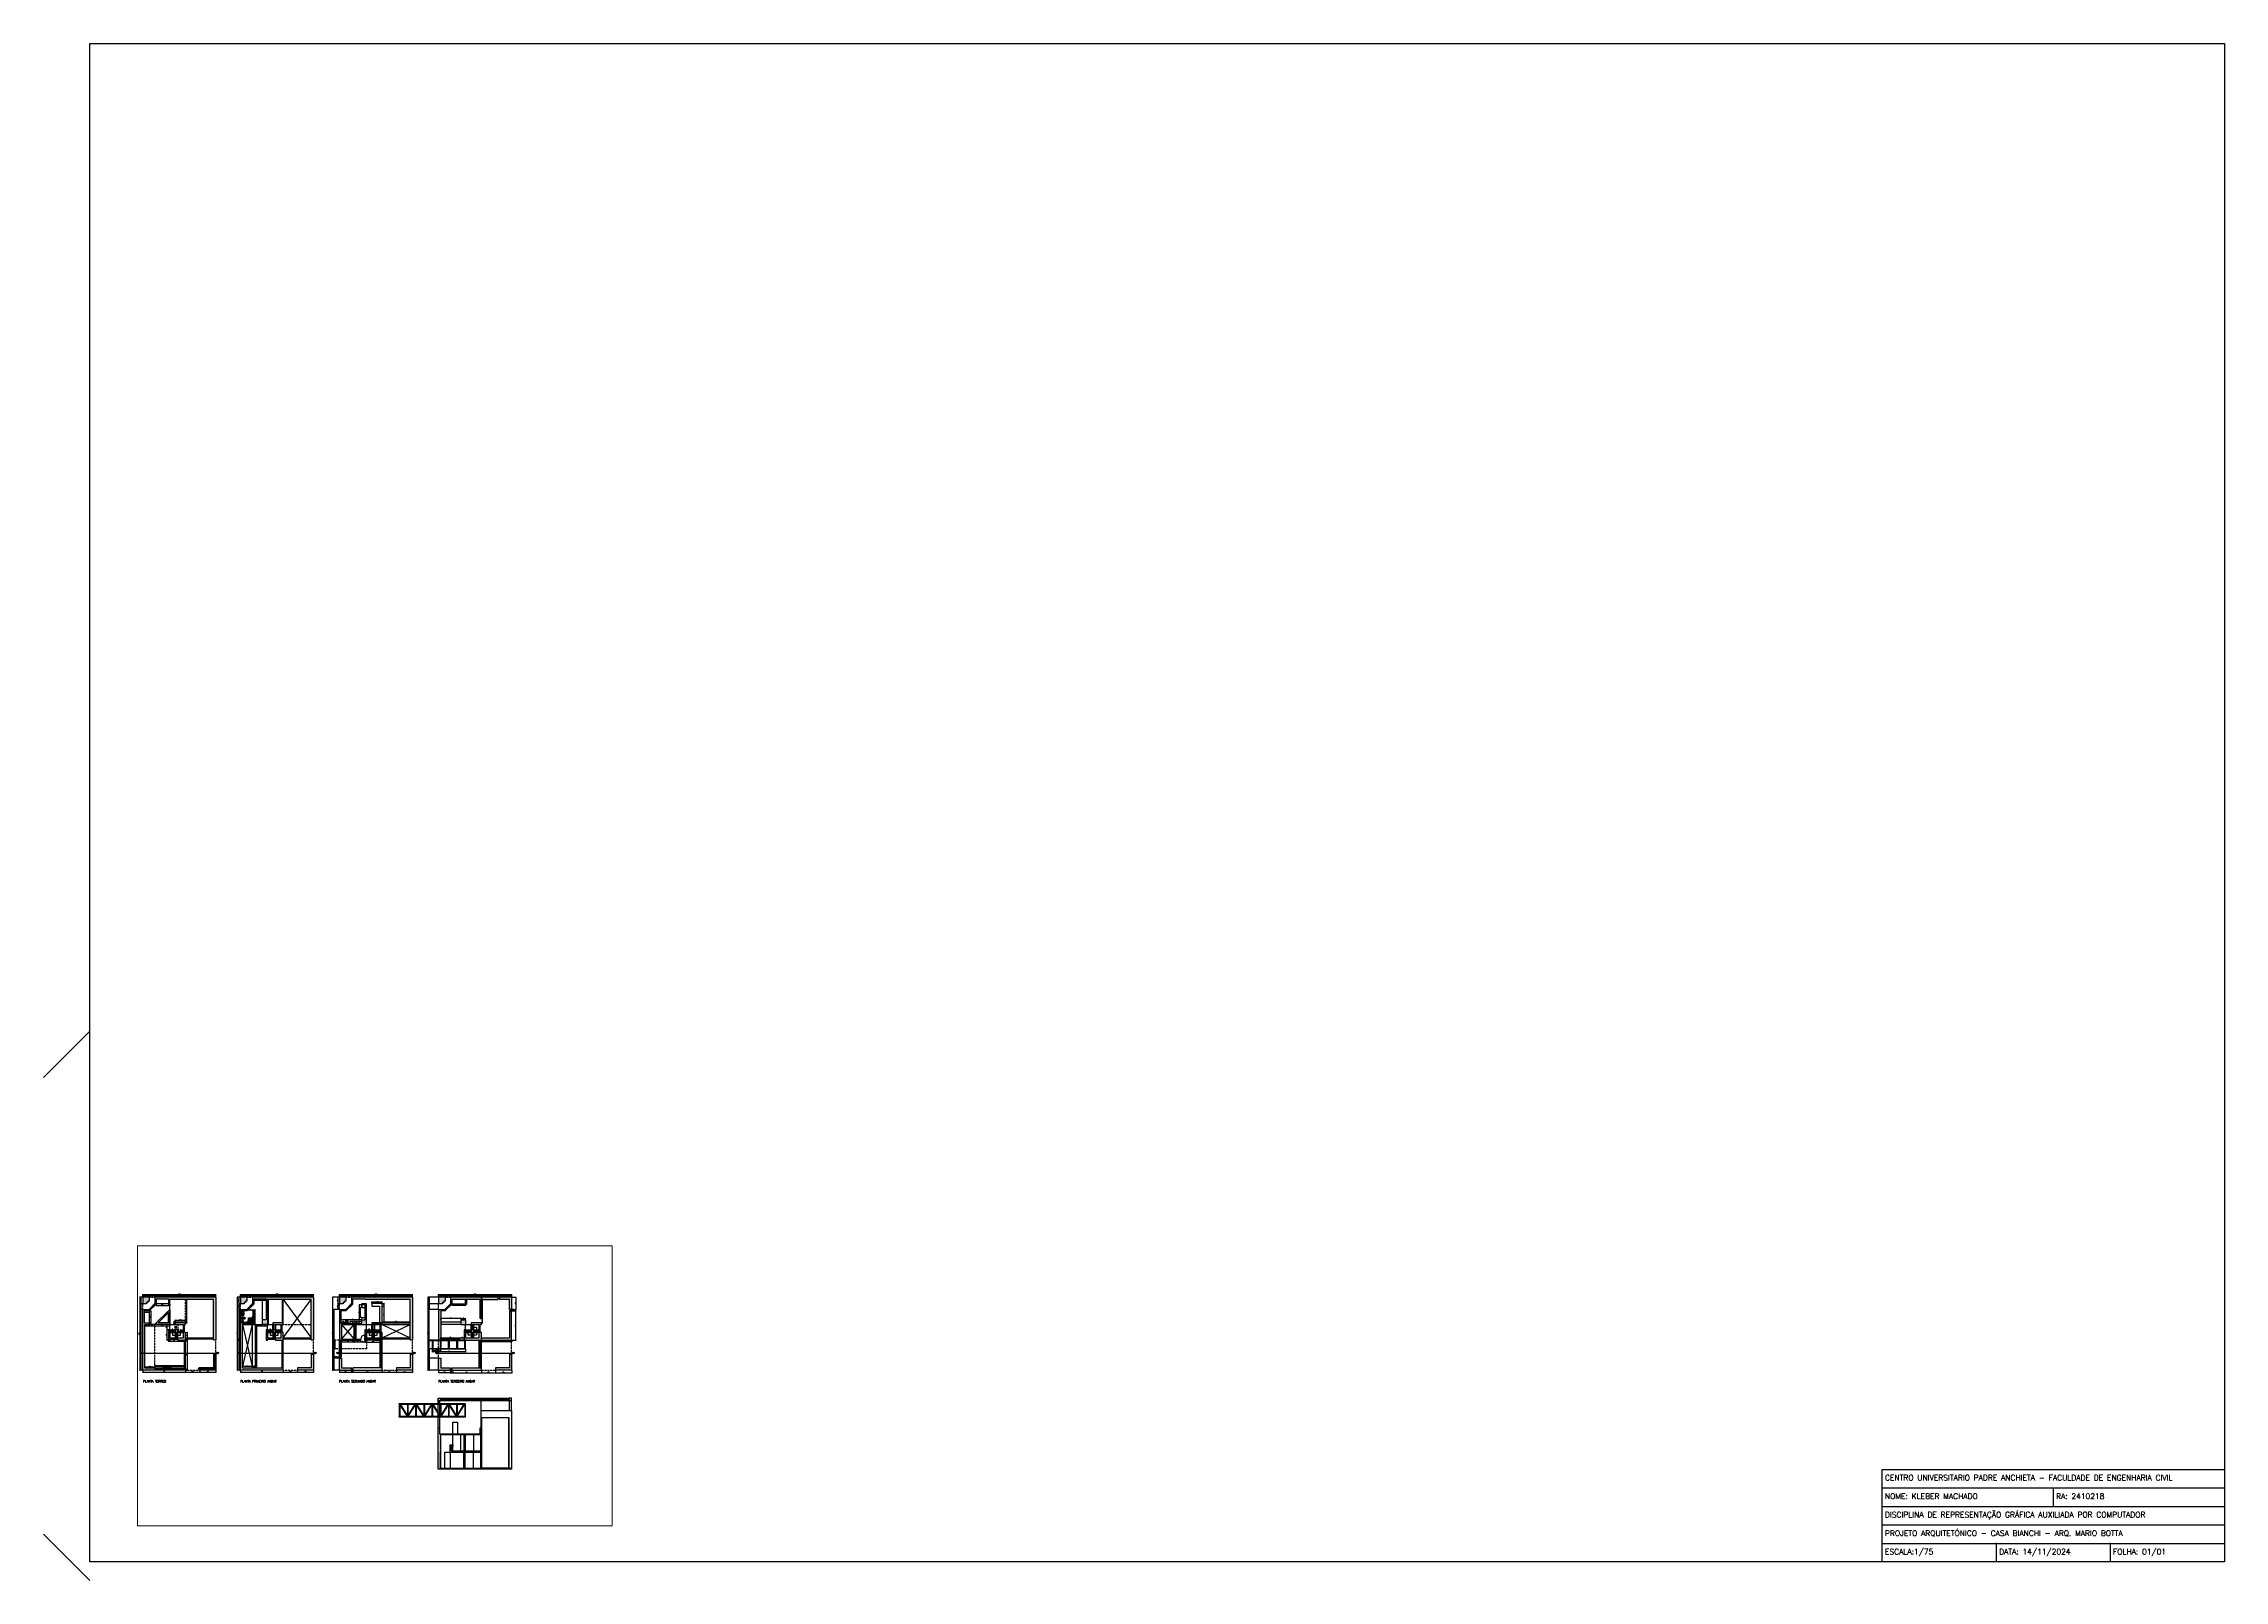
# Paper-space layout 'Layout1' of a CAD drawing. Header units: millimetres. Extents: x -25 to 1154, y -10 to 821.
# The model-space entities are those that its viewports show. They can reach past a viewport. Long polylines and large blocks are cut down to what shows.
import ezdxf
from ezdxf.lldxf.tags import DXFTag

# ---------------------------------------------------------------- set-up
doc = ezdxf.new("R2010")
doc.units = ezdxf.units.MM
doc.linetypes.add('DASHED', pattern=[15, 12, -3])
doc.linetypes.add('DASHED2', pattern=[9.525, 6.35, -3.175])
doc.layers.add('AI-Hatch equip san', color=255, linetype='Continuous', lineweight=0)
doc.layers.add('Arq-Caixilho', color=1, linetype='Continuous', lineweight=13)
for name, color, linetype in [('ALVENARIA', 4, 'Continuous'), ('CAIXILHOS', 1, 'Continuous'), ('CORTE', 4, 'Continuous'), ('COTAS', 7, 'Continuous'), ('ESCADA', 1, 'Continuous'), ('FL MARGEM', 7, 'Continuous'), ('HACHURA', 253, 'Continuous'), ('MOBILIARIOS', 8, 'Continuous'), ('PROJEÇÃO', 8, 'DASHED2'), ('SIMBOLOS', 7, 'Continuous'), ('TEXTOS', 2, 'Continuous')]:
    doc.layers.add(name, color=color, linetype=linetype)
doc.styles.add('1.50', font='simplex.shx', dxfattribs={"height": 0.06})
doc.styles.get("Standard").update_dxf_attribs({"font": 'simplex.shx'})
tags = doc.linetypes.add('New Line1', pattern=[18.5, 12, -3, 0.5, -3]).pattern_tags.tags
tags[10:11] = [DXFTag(74, 4), DXFTag(75, 0), DXFTag(340, '0'), DXFTag(46, 1.0), DXFTag(50, 0.0), DXFTag(44, 0.0), DXFTag(45, 0.0)]
tags[8:9] = [DXFTag(74, 4), DXFTag(75, 0), DXFTag(340, '0'), DXFTag(46, 1.0), DXFTag(50, 0.0), DXFTag(44, 0.0), DXFTag(45, 0.0)]
tags[6:7] = [DXFTag(74, 4), DXFTag(75, 0), DXFTag(340, '0'), DXFTag(46, 1.0), DXFTag(50, 0.0), DXFTag(44, 0.0), DXFTag(45, 0.0)]
tags[4:5] = [DXFTag(74, 4), DXFTag(75, 0), DXFTag(340, '0'), DXFTag(46, 1.0), DXFTag(50, 0.0), DXFTag(44, 0.0), DXFTag(45, 0.0)]
tags = doc.linetypes.add('New Line2', pattern=[18.5, 12, -3, 0.5, -3]).pattern_tags.tags
tags[10:11] = [DXFTag(74, 4), DXFTag(75, 0), DXFTag(340, '0'), DXFTag(46, 1.0), DXFTag(50, 0.0), DXFTag(44, 0.0), DXFTag(45, 0.0)]
tags[8:9] = [DXFTag(74, 4), DXFTag(75, 0), DXFTag(340, '0'), DXFTag(46, 1.0), DXFTag(50, 0.0), DXFTag(44, 0.0), DXFTag(45, 0.0)]
tags[6:7] = [DXFTag(74, 4), DXFTag(75, 0), DXFTag(340, '0'), DXFTag(46, 1.0), DXFTag(50, 0.0), DXFTag(44, 0.0), DXFTag(45, 0.0)]
tags[4:5] = [DXFTag(74, 4), DXFTag(75, 0), DXFTag(340, '0'), DXFTag(46, 1.0), DXFTag(50, 0.0), DXFTag(44, 0.0), DXFTag(45, 0.0)]
tags = doc.linetypes.add('New Line3', pattern=[18.5, 12, -3, 0.5, -3]).pattern_tags.tags
tags[10:11] = [DXFTag(74, 4), DXFTag(75, 0), DXFTag(340, '0'), DXFTag(46, 1.0), DXFTag(50, 0.0), DXFTag(44, 0.0), DXFTag(45, 0.0)]
tags[8:9] = [DXFTag(74, 4), DXFTag(75, 0), DXFTag(340, '0'), DXFTag(46, 1.0), DXFTag(50, 0.0), DXFTag(44, 0.0), DXFTag(45, 0.0)]
tags[6:7] = [DXFTag(74, 4), DXFTag(75, 0), DXFTag(340, '0'), DXFTag(46, 1.0), DXFTag(50, 0.0), DXFTag(44, 0.0), DXFTag(45, 0.0)]
tags[4:5] = [DXFTag(74, 4), DXFTag(75, 0), DXFTag(340, '0'), DXFTag(46, 1.0), DXFTag(50, 0.0), DXFTag(44, 0.0), DXFTag(45, 0.0)]
doc.dimstyles.new('1.50', dxfattribs={"dimscale": 0.5, "dimtxt": 0.18, "dimasz": 0.1, "dimexe": 0.1, "dimexo": 0.1, "dimgap": 0.1, "dimtad": 1, "dimzin": 4, "dimdsep": 46, "dimtxsty": 'Standard', "dimblk": 'OBLIQUE', "dimcen": 0.1, "dimdle": 0.1, "dimclrd": 1, "dimclre": 1, "dimclrt": 256, "dimadec": 0, "dimazin": 0, "dimtfac": 1, "dimtmove": 0, "dimatfit": 3, "dimldrblk": 'ORIGIN2', "dimfxl": 1, "dimtolj": 1, "dimarcsym": 1})

# ---------------------------------------------------------------- blocks, each defined once
blk = doc.blocks.new('A$C14872236')
for p, q in [((-185, 0), (-185, 50)), ((-185, 50), (0, 50)), ((-185, 40), (0, 40)), ((-92.5, 40), (-92.5, 30)), ((-185, 30), (0, 30)), ((-185, 20), (0, 20)), ((-185, 10), (0, 10)), ((-123.3, 10), (-123.3, 0)), ((-61.7, 10), (-61.7, 0))]:
    blk.add_line(p, q)
for p in [(-185, 40), (-185, 30), (-185, 20), (-185, 10), (-123.3, 10), (-61.7, 10)]:
    blk.add_point(p)
at = {"char_height": 2.976, "attachment_point": 1, "style": '1.50'}
for s, insert in [('CENTRO UNIVERSITARIO PADRE ANCHIETA - FACULDADE DE ENGENHARIA CIVIL', (-183.5, 47)), ('NOME: KLEBER MACHADO', (-183.5, 37)), ('RA: 2410218', (-91, 37)), ('DISCIPLINA DE REPRESENTAÇÃO GRÁFICA AUXILIADA POR COMPUTADOR ', (-183.5, 27)), ('PROJETO ARQUITETÓNICO - CASA BIANCHI - ARQ. MARIO BOTTA', (-183.5, 17)), ('\\A1;ESCALA:1/75', (-183.5, 7)), ('\\A1;DATA: 14/11/2024', (-121.8, 7)), ('\\A1;FOLHA: 01/01', (-60.2, 7))]:
    blk.add_mtext_dynamic_manual_height_columns(s, width=784.494, gutter_width=1.27, heights=[28.8], dxfattribs=dict(at, insert=insert))
blk = doc.blocks.new('_Oblique')
at = {"color": 0, "linetype": 'ByBlock', "lineweight": -2}
blk.add_line((-0.5, -0.5), (0.5, 0.5), dxfattribs=at)
blk = doc.blocks.new('*D12')
at = {"layer": 'COTAS', "color": 1, "lineweight": -2, "ltscale": 0.05, "transparency": 16777216}
for p, q in [((1016.58, 1079.09), (1030.08, 1079.09)), ((1016.63, 1078.65), (1016.63, 1079.14)), ((1030.03, 1078.65), (1030.03, 1079.14))]:
    blk.add_line(p, q, dxfattribs=at)
at = {"layer": 'Defpoints', "color": 0, "ltscale": 0.05, "transparency": 16777216}
for p in [(1030.03, 1079.09), (1016.63, 1078.6), (1030.03, 1078.6)]:
    blk.add_point(p, dxfattribs=at)
at = {"layer": 'COTAS', "color": 1, "lineweight": -2, "ltscale": 0.05, "transparency": 16777216, "xscale": 0.05, "yscale": 0.05, "zscale": 0.05, "rotation": 180}
blk.add_blockref('_Oblique', (1016.63, 1079.09), dxfattribs=at)
at = {"layer": 'COTAS', "color": 1, "lineweight": -2, "ltscale": 0.05, "transparency": 16777216, "xscale": 0.05, "yscale": 0.05, "zscale": 0.05}
blk.add_blockref('_Oblique', (1030.03, 1079.09), dxfattribs=at)
at = {"layer": 'COTAS', "ltscale": 0.05, "transparency": 16777216, "insert": (1023.33, 1079.18), "char_height": 0.09, "attachment_point": 5}
blk.add_mtext('\\A1;13.40', dxfattribs=at)
blk = doc.blocks.new('_Origin2')
at = {"color": 0, "linetype": 'ByBlock', "lineweight": -2}
blk.add_line((-0.5, 0), (-1, 0), dxfattribs=at)
for radius in [0.5, 0.25]:
    blk.add_circle((0, 0), radius, dxfattribs=at)
blk = doc.blocks.new('*D13')
at = {"layer": 'COTAS', "color": 1, "lineweight": -2, "ltscale": 0.05, "transparency": 16777216}
for p, q in [((1016.58, 1078.6), (1016.05, 1078.6)), ((1016.1, 1065.2), (1016.1, 1078.65)), ((1016.58, 1065.25), (1016.05, 1065.25))]:
    blk.add_line(p, q, dxfattribs=at)
at = {"layer": 'Defpoints', "color": 0, "ltscale": 0.05, "transparency": 16777216}
for p in [(1016.1, 1078.6), (1016.63, 1078.6), (1016.63, 1065.25)]:
    blk.add_point(p, dxfattribs=at)
at = {"layer": 'COTAS', "color": 1, "lineweight": -2, "ltscale": 0.05, "transparency": 16777216, "xscale": 0.05, "yscale": 0.05, "zscale": 0.05}
for p, rotation in [((1016.1, 1078.6), 90), ((1016.1, 1065.25), 270)]:
    blk.add_blockref('_Oblique', p, dxfattribs=dict(at, rotation=rotation))
at = {"layer": 'COTAS', "ltscale": 0.05, "transparency": 16777216, "insert": (1016.01, 1071.92), "char_height": 0.09, "attachment_point": 5, "rotation": 90}
blk.add_mtext('\\A1;13.35', dxfattribs=at)
blk = doc.blocks.new('*D14')
at = {"layer": 'COTAS', "color": 1, "lineweight": -2, "ltscale": 0.05, "transparency": 16777216}
for p, q in [((1016.58, 1078.89), (1017.88, 1078.89)), ((1016.63, 1078.65), (1016.63, 1078.94)), ((1017.83, 1078.65), (1017.83, 1078.94))]:
    blk.add_line(p, q, dxfattribs=at)
at = {"layer": 'Defpoints', "color": 0, "ltscale": 0.05, "transparency": 16777216}
for p in [(1016.63, 1078.6), (1017.83, 1078.89), (1017.83, 1078.6)]:
    blk.add_point(p, dxfattribs=at)
at = {"layer": 'COTAS', "color": 1, "lineweight": -2, "ltscale": 0.05, "transparency": 16777216, "xscale": 0.05, "yscale": 0.05, "zscale": 0.05, "rotation": 180}
blk.add_blockref('_Oblique', (1016.63, 1078.89), dxfattribs=at)
at = {"layer": 'COTAS', "color": 1, "lineweight": -2, "ltscale": 0.05, "transparency": 16777216, "xscale": 0.05, "yscale": 0.05, "zscale": 0.05}
blk.add_blockref('_Oblique', (1017.83, 1078.89), dxfattribs=at)
at = {"layer": 'COTAS', "ltscale": 0.05, "transparency": 16777216, "insert": (1017.23, 1078.98), "char_height": 0.09, "attachment_point": 5}
blk.add_mtext('\\A1;1.20', dxfattribs=at)
blk = doc.blocks.new('*D15')
at = {"layer": 'COTAS', "color": 1, "lineweight": -2, "ltscale": 0.05, "transparency": 16777216}
for p, q in [((1017.78, 1078.89), (1018.88, 1078.89)), ((1017.83, 1078.65), (1017.83, 1078.94)), ((1018.83, 1078.65), (1018.83, 1078.94))]:
    blk.add_line(p, q, dxfattribs=at)
at = {"layer": 'Defpoints', "color": 0, "ltscale": 0.05, "transparency": 16777216}
for p in [(1017.83, 1078.6), (1018.83, 1078.89), (1018.83, 1078.6)]:
    blk.add_point(p, dxfattribs=at)
at = {"layer": 'COTAS', "color": 1, "lineweight": -2, "ltscale": 0.05, "transparency": 16777216, "xscale": 0.05, "yscale": 0.05, "zscale": 0.05, "rotation": 180}
blk.add_blockref('_Oblique', (1017.83, 1078.89), dxfattribs=at)
at = {"layer": 'COTAS', "color": 1, "lineweight": -2, "ltscale": 0.05, "transparency": 16777216, "xscale": 0.05, "yscale": 0.05, "zscale": 0.05}
blk.add_blockref('_Oblique', (1018.83, 1078.89), dxfattribs=at)
at = {"layer": 'COTAS', "ltscale": 0.05, "transparency": 16777216, "insert": (1018.33, 1078.98), "char_height": 0.09, "attachment_point": 5}
blk.add_mtext('\\A1;1.00', dxfattribs=at)
blk = doc.blocks.new('*D16')
at = {"layer": 'COTAS', "color": 1, "lineweight": -2, "ltscale": 0.05, "transparency": 16777216}
for p, q in [((1018.78, 1078.89), (1030.08, 1078.89)), ((1018.83, 1078.65), (1018.83, 1078.94)), ((1030.03, 1078.65), (1030.03, 1078.94))]:
    blk.add_line(p, q, dxfattribs=at)
at = {"layer": 'Defpoints', "color": 0, "ltscale": 0.05, "transparency": 16777216}
for p in [(1018.83, 1078.6), (1030.03, 1078.89), (1030.03, 1078.6)]:
    blk.add_point(p, dxfattribs=at)
at = {"layer": 'COTAS', "color": 1, "lineweight": -2, "ltscale": 0.05, "transparency": 16777216, "xscale": 0.05, "yscale": 0.05, "zscale": 0.05, "rotation": 180}
blk.add_blockref('_Oblique', (1018.83, 1078.89), dxfattribs=at)
at = {"layer": 'COTAS', "color": 1, "lineweight": -2, "ltscale": 0.05, "transparency": 16777216, "xscale": 0.05, "yscale": 0.05, "zscale": 0.05}
blk.add_blockref('_Oblique', (1030.03, 1078.89), dxfattribs=at)
at = {"layer": 'COTAS', "ltscale": 0.05, "transparency": 16777216, "insert": (1024.43, 1078.98), "char_height": 0.09, "attachment_point": 5}
blk.add_mtext('\\A1;11.20', dxfattribs=at)
blk = doc.blocks.new('*D17')
at = {"layer": 'COTAS', "color": 1, "lineweight": -2, "ltscale": 0.05, "transparency": 16777216}
for p, q in [((1016.58, 1078.6), (1016.31, 1078.6)), ((1016.58, 1077.4), (1016.31, 1077.4)), ((1016.36, 1078.65), (1016.36, 1077.35))]:
    blk.add_line(p, q, dxfattribs=at)
at = {"layer": 'Defpoints', "color": 0, "ltscale": 0.05, "transparency": 16777216}
for p in [(1016.36, 1077.4), (1016.63, 1078.6), (1016.63, 1077.4)]:
    blk.add_point(p, dxfattribs=at)
at = {"layer": 'COTAS', "color": 1, "lineweight": -2, "ltscale": 0.05, "transparency": 16777216, "xscale": 0.05, "yscale": 0.05, "zscale": 0.05}
for p, rotation in [((1016.36, 1078.6), 90), ((1016.36, 1077.4), 270)]:
    blk.add_blockref('_Oblique', p, dxfattribs=dict(at, rotation=rotation))
at = {"layer": 'COTAS', "ltscale": 0.05, "transparency": 16777216, "insert": (1016.26, 1078), "char_height": 0.09, "attachment_point": 5, "rotation": 90}
blk.add_mtext('\\A1;1.20', dxfattribs=at)
blk = doc.blocks.new('*D18')
at = {"layer": 'COTAS', "color": 1, "lineweight": -2, "ltscale": 0.05, "transparency": 16777216}
for p, q in [((1016.58, 1077.4), (1016.31, 1077.4)), ((1016.58, 1076.4), (1016.31, 1076.4)), ((1016.36, 1077.45), (1016.36, 1076.35))]:
    blk.add_line(p, q, dxfattribs=at)
at = {"layer": 'Defpoints', "color": 0, "ltscale": 0.05, "transparency": 16777216}
for p in [(1016.36, 1076.4), (1016.63, 1077.4), (1016.63, 1076.4)]:
    blk.add_point(p, dxfattribs=at)
at = {"layer": 'COTAS', "color": 1, "lineweight": -2, "ltscale": 0.05, "transparency": 16777216, "xscale": 0.05, "yscale": 0.05, "zscale": 0.05}
for p, rotation in [((1016.36, 1077.4), 90), ((1016.36, 1076.4), 270)]:
    blk.add_blockref('_Oblique', p, dxfattribs=dict(at, rotation=rotation))
at = {"layer": 'COTAS', "ltscale": 0.05, "transparency": 16777216, "insert": (1016.26, 1076.9), "char_height": 0.09, "attachment_point": 5, "rotation": 90}
blk.add_mtext('\\A1;1.00', dxfattribs=at)
blk = doc.blocks.new('*D19')
at = {"layer": 'COTAS', "color": 1, "lineweight": -2, "ltscale": 0.05, "transparency": 16777216}
for p, q in [((1016.58, 1076.4), (1016.31, 1076.4)), ((1016.36, 1076.45), (1016.36, 1065.2)), ((1016.58, 1065.25), (1016.31, 1065.25))]:
    blk.add_line(p, q, dxfattribs=at)
at = {"layer": 'Defpoints', "color": 0, "ltscale": 0.05, "transparency": 16777216}
for p in [(1016.63, 1076.4), (1016.36, 1065.25), (1016.63, 1065.25)]:
    blk.add_point(p, dxfattribs=at)
at = {"layer": 'COTAS', "color": 1, "lineweight": -2, "ltscale": 0.05, "transparency": 16777216, "xscale": 0.05, "yscale": 0.05, "zscale": 0.05}
for p, rotation in [((1016.36, 1076.4), 90), ((1016.36, 1065.25), 270)]:
    blk.add_blockref('_Oblique', p, dxfattribs=dict(at, rotation=rotation))
at = {"layer": 'COTAS', "ltscale": 0.05, "transparency": 16777216, "insert": (1016.26, 1070.82), "char_height": 0.09, "attachment_point": 5, "rotation": 90}
blk.add_mtext('\\A1;11.15', dxfattribs=at)
blk = doc.blocks.new('*D20')
at = {"layer": 'COTAS', "color": 1, "lineweight": -2, "ltscale": 0.05, "transparency": 16777216}
for p, q in [((1016.58, 1064.91), (1024.53, 1064.91)), ((1016.63, 1065.2), (1016.63, 1064.86)), ((1024.48, 1065.2), (1024.48, 1064.86))]:
    blk.add_line(p, q, dxfattribs=at)
at = {"layer": 'Defpoints', "color": 0, "ltscale": 0.05, "transparency": 16777216}
for p in [(1016.63, 1065.25), (1024.48, 1065.25), (1024.48, 1064.91)]:
    blk.add_point(p, dxfattribs=at)
at = {"layer": 'COTAS', "color": 1, "lineweight": -2, "ltscale": 0.05, "transparency": 16777216, "xscale": 0.05, "yscale": 0.05, "zscale": 0.05, "rotation": 180}
blk.add_blockref('_Oblique', (1016.63, 1064.91), dxfattribs=at)
at = {"layer": 'COTAS', "color": 1, "lineweight": -2, "ltscale": 0.05, "transparency": 16777216, "xscale": 0.05, "yscale": 0.05, "zscale": 0.05}
blk.add_blockref('_Oblique', (1024.48, 1064.91), dxfattribs=at)
at = {"layer": 'COTAS', "ltscale": 0.05, "transparency": 16777216, "insert": (1020.55, 1065.01), "char_height": 0.09, "attachment_point": 5}
blk.add_mtext('\\A1;7.85', dxfattribs=at)
blk = doc.blocks.new('*D21')
at = {"layer": 'COTAS', "color": 1, "lineweight": -2, "ltscale": 0.05, "transparency": 16777216}
for p, q in [((1024.43, 1064.91), (1027.13, 1064.91)), ((1024.48, 1065.2), (1024.48, 1064.86)), ((1027.08, 1065.2), (1027.08, 1064.86))]:
    blk.add_line(p, q, dxfattribs=at)
at = {"layer": 'Defpoints', "color": 0, "ltscale": 0.05, "transparency": 16777216}
for p in [(1024.48, 1065.25), (1027.08, 1065.25), (1027.08, 1064.91)]:
    blk.add_point(p, dxfattribs=at)
at = {"layer": 'COTAS', "color": 1, "lineweight": -2, "ltscale": 0.05, "transparency": 16777216, "xscale": 0.05, "yscale": 0.05, "zscale": 0.05, "rotation": 180}
blk.add_blockref('_Oblique', (1024.48, 1064.91), dxfattribs=at)
at = {"layer": 'COTAS', "color": 1, "lineweight": -2, "ltscale": 0.05, "transparency": 16777216, "xscale": 0.05, "yscale": 0.05, "zscale": 0.05}
blk.add_blockref('_Oblique', (1027.08, 1064.91), dxfattribs=at)
at = {"layer": 'COTAS', "ltscale": 0.05, "transparency": 16777216, "insert": (1025.78, 1065.01), "char_height": 0.09, "attachment_point": 5}
blk.add_mtext('\\A1;2.60', dxfattribs=at)
blk = doc.blocks.new('*D22')
at = {"layer": 'COTAS', "color": 1, "lineweight": -2, "ltscale": 0.05, "transparency": 16777216}
for p, q in [((1027.03, 1064.91), (1030.08, 1064.91)), ((1027.08, 1065.2), (1027.08, 1064.86)), ((1030.03, 1065.2), (1030.03, 1064.86))]:
    blk.add_line(p, q, dxfattribs=at)
at = {"layer": 'Defpoints', "color": 0, "ltscale": 0.05, "transparency": 16777216}
for p in [(1027.08, 1065.25), (1030.03, 1065.25), (1030.03, 1064.91)]:
    blk.add_point(p, dxfattribs=at)
at = {"layer": 'COTAS', "color": 1, "lineweight": -2, "ltscale": 0.05, "transparency": 16777216, "xscale": 0.05, "yscale": 0.05, "zscale": 0.05, "rotation": 180}
blk.add_blockref('_Oblique', (1027.08, 1064.91), dxfattribs=at)
at = {"layer": 'COTAS', "color": 1, "lineweight": -2, "ltscale": 0.05, "transparency": 16777216, "xscale": 0.05, "yscale": 0.05, "zscale": 0.05}
blk.add_blockref('_Oblique', (1030.03, 1064.91), dxfattribs=at)
at = {"layer": 'COTAS', "ltscale": 0.05, "transparency": 16777216, "insert": (1028.55, 1065.01), "char_height": 0.09, "attachment_point": 5}
blk.add_mtext('\\A1;2.95', dxfattribs=at)
blk = doc.blocks.new('LAVATÓRIO MASTER COM PORTA TOALHA - LI 79C - DECA - PLANTA')
at = {"layer": 'AI-Hatch equip san'}
h = blk.add_hatch(color=256, dxfattribs=at)
edge = h.paths.add_edge_path()
edge.add_line((16.33, -12.36), (16.33, -12.69))
edge.add_line((16.33, -12.69), (16.09, -12.69))
edge.add_arc((16.09, -12.73), 0.045, 90, 134.7901)
edge.add_arc((15.88, -12.52), 0.248, 225.2099, 314.7901, ccw=False)
edge.add_arc((15.68, -12.73), 0.045, 45.2099, 90)
edge.add_line((15.68, -12.69), (15.43, -12.69))
edge.add_line((15.43, -12.69), (15.43, -12.36))
edge.add_line((15.43, -12.36), (16.33, -12.36))
blk.add_lwpolyline([(16.33, -12.36), (16.33, -12.69), (16.09, -12.69, 0.197961), (16.06, -12.7, -0.412069), (15.71, -12.7, 0.197961), (15.68, -12.69), (15.43, -12.69), (15.43, -12.36)], format="xyb", close=True)
at = {"lineweight": 9}
for points in [[(15.43, -12.36), (15.43, -12.36), (16.33, -12.36), (16.33, -12.36)], [(15.43, -12.69), (15.43, -12.69), (15.43, -12.36), (15.43, -12.36)], [(15.43, -12.37), (15.43, -12.37), (16.33, -12.37), (16.33, -12.37)], [(15.68, -12.69), (15.68, -12.69), (15.43, -12.69), (15.43, -12.69)], [(15.71, -12.7), (15.7, -12.69), (15.69, -12.69), (15.68, -12.69)], [(15.71, -12.7), (15.81, -12.79), (15.96, -12.79), (16.06, -12.7)], [(16.09, -12.69), (16.08, -12.69), (16.07, -12.69), (16.06, -12.7)], [(16.33, -12.69), (16.33, -12.69), (16.09, -12.69), (16.09, -12.69)], [(16.33, -12.36), (16.33, -12.36), (16.33, -12.36), (16.33, -12.36)], [(16.33, -12.36), (16.33, -12.36), (16.33, -12.36), (16.33, -12.36)], [(16.33, -12.36), (16.33, -12.36), (16.33, -12.69), (16.33, -12.69)], [(16.33, -12.37), (16.33, -12.37), (16.33, -12.37), (16.33, -12.37)]]:
    blk.add_open_spline(points, degree=3, dxfattribs=at)
for points, knots in [([(15.71, -12.54), (15.71, -12.54), (15.71, -12.54), (15.71, -12.54), (15.71, -12.54), (15.71, -12.54), (15.71, -12.54), (15.71, -12.54), (15.71, -12.54), (15.71, -12.54), (15.71, -12.55), (15.71, -12.55), (15.71, -12.55), (15.71, -12.55), (15.7, -12.55), (15.7, -12.55), (15.7, -12.55), (15.7, -12.55), (15.7, -12.55), (15.7, -12.55), (15.7, -12.55), (15.7, -12.55), (15.7, -12.55), (15.7, -12.55), (15.7, -12.55), (15.7, -12.55), (15.7, -12.55), (15.7, -12.55), (15.7, -12.55), (15.7, -12.55), (15.7, -12.56), (15.7, -12.56), (15.7, -12.56), (15.7, -12.56), (15.7, -12.56), (15.7, -12.56), (15.7, -12.56), (15.7, -12.56), (15.7, -12.56), (15.7, -12.56), (15.7, -12.56), (15.7, -12.56), (15.7, -12.56), (15.7, -12.56), (15.7, -12.56), (15.7, -12.56), (15.7, -12.56), (15.7, -12.56), (15.7, -12.56), (15.7, -12.56), (15.7, -12.57), (15.7, -12.57), (15.7, -12.57), (15.7, -12.57), (15.7, -12.57), (15.7, -12.57), (15.7, -12.57), (15.7, -12.57), (15.7, -12.57), (15.7, -12.57), (15.7, -12.57), (15.7, -12.57), (15.69, -12.57), (15.69, -12.57), (15.69, -12.57), (15.69, -12.57), (15.69, -12.57), (15.69, -12.57), (15.69, -12.57), (15.69, -12.57), (15.69, -12.58), (15.69, -12.58), (15.69, -12.58), (15.69, -12.58), (15.69, -12.58), (15.69, -12.58), (15.69, -12.58), (15.69, -12.58), (15.69, -12.58), (15.69, -12.58), (15.69, -12.58), (15.69, -12.58), (15.69, -12.58), (15.69, -12.58), (15.69, -12.58), (15.69, -12.58), (15.69, -12.58), (15.69, -12.58), (15.69, -12.58), (15.69, -12.58), (15.69, -12.59), (15.69, -12.59), (15.69, -12.59), (15.69, -12.59), (15.69, -12.59), (15.69, -12.59), (15.69, -12.59), (15.69, -12.59), (15.69, -12.59), (15.69, -12.59), (15.69, -12.59), (15.69, -12.59), (15.69, -12.59), (15.69, -12.59), (15.69, -12.59), (15.69, -12.59), (15.69, -12.59), (15.69, -12.59), (15.69, -12.59), (15.69, -12.59), (15.69, -12.59), (15.69, -12.59), (15.69, -12.59), (15.69, -12.59), (15.69, -12.59), (15.69, -12.59), (15.69, -12.59), (15.69, -12.59), (15.69, -12.59), (15.69, -12.59), (15.69, -12.59), (15.69, -12.59), (15.69, -12.6), (15.69, -12.6), (15.69, -12.6), (15.69, -12.6), (15.69, -12.6), (15.69, -12.6), (15.69, -12.6), (15.69, -12.6), (15.69, -12.6), (15.69, -12.6), (15.69, -12.6), (15.69, -12.6), (15.69, -12.6), (15.69, -12.6), (15.69, -12.6), (15.69, -12.6), (15.69, -12.6), (15.69, -12.6), (15.69, -12.6), (15.69, -12.6), (15.69, -12.6), (15.69, -12.6), (15.69, -12.6), (15.69, -12.6), (15.69, -12.6), (15.69, -12.6), (15.69, -12.6), (15.69, -12.6), (15.69, -12.6), (15.69, -12.6), (15.69, -12.6), (15.69, -12.6), (15.69, -12.6), (15.69, -12.6), (15.69, -12.6), (15.69, -12.6), (15.69, -12.61), (15.69, -12.61)], [0, 0, 0, 0, 0.025, 0.025, 0.025, 0.025, 0.05, 0.05, 0.05, 0.05, 0.075, 0.075, 0.075, 0.075, 0.1, 0.1, 0.1, 0.1, 0.125, 0.125, 0.125, 0.125, 0.15, 0.15, 0.15, 0.15, 0.175, 0.175, 0.175, 0.175, 0.2, 0.2, 0.2, 0.2, 0.225, 0.225, 0.225, 0.225, 0.25, 0.25, 0.25, 0.25, 0.275, 0.275, 0.275, 0.275, 0.3, 0.3, 0.3, 0.3, 0.325, 0.325, 0.325, 0.325, 0.35, 0.35, 0.35, 0.35, 0.375, 0.375, 0.375, 0.375, 0.4, 0.4, 0.4, 0.4, 0.425, 0.425, 0.425, 0.425, 0.45, 0.45, 0.45, 0.45, 0.475, 0.475, 0.475, 0.475, 0.5, 0.5, 0.5, 0.5, 0.525, 0.525, 0.525, 0.525, 0.55, 0.55, 0.55, 0.55, 0.575, 0.575, 0.575, 0.575, 0.6, 0.6, 0.6, 0.6, 0.625, 0.625, 0.625, 0.625, 0.65, 0.65, 0.65, 0.65, 0.675, 0.675, 0.675, 0.675, 0.7, 0.7, 0.7, 0.7, 0.725, 0.725, 0.725, 0.725, 0.75, 0.75, 0.75, 0.75, 0.775, 0.775, 0.775, 0.775, 0.8, 0.8, 0.8, 0.8, 0.825, 0.825, 0.825, 0.825, 0.85, 0.85, 0.85, 0.85, 0.875, 0.875, 0.875, 0.875, 0.9, 0.9, 0.9, 0.9, 0.925, 0.925, 0.925, 0.925, 0.95, 0.95, 0.95, 0.95, 0.975, 0.975, 0.975, 0.975, 1, 1, 1, 1]), ([(15.69, -12.61), (15.69, -12.61), (15.69, -12.61), (15.69, -12.61), (15.69, -12.61), (15.69, -12.61), (15.69, -12.61), (15.69, -12.61), (15.69, -12.61), (15.69, -12.61), (15.69, -12.61), (15.69, -12.61), (15.69, -12.61), (15.69, -12.61), (15.69, -12.61), (15.69, -12.61), (15.69, -12.61), (15.69, -12.61), (15.69, -12.62), (15.69, -12.62), (15.69, -12.62), (15.69, -12.62), (15.69, -12.62), (15.69, -12.62), (15.69, -12.62), (15.69, -12.62), (15.69, -12.62), (15.69, -12.62), (15.69, -12.62), (15.69, -12.62), (15.69, -12.62), (15.69, -12.62), (15.69, -12.62), (15.69, -12.62), (15.69, -12.63), (15.69, -12.63), (15.69, -12.63), (15.69, -12.63), (15.69, -12.63), (15.69, -12.63), (15.69, -12.63), (15.69, -12.63), (15.69, -12.63), (15.69, -12.63), (15.69, -12.63), (15.69, -12.63), (15.69, -12.63), (15.69, -12.63), (15.69, -12.63), (15.69, -12.63), (15.69, -12.63), (15.69, -12.63), (15.69, -12.63), (15.69, -12.63), (15.69, -12.64), (15.69, -12.64), (15.69, -12.64), (15.69, -12.64), (15.69, -12.64), (15.69, -12.64), (15.69, -12.64), (15.69, -12.64), (15.69, -12.64), (15.69, -12.64), (15.69, -12.64), (15.69, -12.64), (15.7, -12.64), (15.7, -12.64), (15.7, -12.64), (15.7, -12.64), (15.7, -12.64), (15.7, -12.64), (15.7, -12.64), (15.7, -12.64), (15.7, -12.65), (15.7, -12.65), (15.7, -12.65), (15.7, -12.65), (15.7, -12.65), (15.7, -12.65), (15.7, -12.65), (15.7, -12.65), (15.7, -12.65), (15.7, -12.65), (15.7, -12.65), (15.7, -12.65), (15.7, -12.65), (15.7, -12.65), (15.7, -12.65), (15.7, -12.65), (15.7, -12.65), (15.7, -12.65), (15.7, -12.65), (15.7, -12.65), (15.7, -12.65), (15.7, -12.65), (15.7, -12.65), (15.7, -12.65), (15.7, -12.65), (15.7, -12.65), (15.7, -12.65), (15.7, -12.65), (15.7, -12.65), (15.7, -12.65), (15.7, -12.65), (15.7, -12.65), (15.7, -12.66), (15.7, -12.66), (15.7, -12.66), (15.7, -12.66), (15.7, -12.66), (15.7, -12.66), (15.7, -12.66), (15.7, -12.66), (15.7, -12.66), (15.7, -12.66), (15.7, -12.66), (15.7, -12.66), (15.7, -12.66), (15.7, -12.66), (15.7, -12.66), (15.7, -12.66), (15.7, -12.66), (15.7, -12.66), (15.7, -12.66), (15.7, -12.66), (15.7, -12.66), (15.7, -12.66), (15.7, -12.66), (15.7, -12.66), (15.7, -12.66), (15.7, -12.66), (15.7, -12.66), (15.7, -12.66), (15.7, -12.66), (15.7, -12.66), (15.7, -12.66), (15.7, -12.66), (15.7, -12.66), (15.7, -12.66), (15.7, -12.66), (15.7, -12.66), (15.71, -12.66), (15.71, -12.66), (15.71, -12.66), (15.71, -12.66), (15.71, -12.67), (15.71, -12.67), (15.71, -12.67), (15.71, -12.67), (15.71, -12.67), (15.71, -12.67), (15.71, -12.67), (15.71, -12.67), (15.71, -12.67), (15.71, -12.67), (15.71, -12.67), (15.71, -12.67), (15.71, -12.67), (15.71, -12.67), (15.71, -12.67), (15.71, -12.67), (15.71, -12.67), (15.71, -12.67), (15.71, -12.67), (15.71, -12.67), (15.71, -12.67), (15.71, -12.67), (15.71, -12.67), (15.71, -12.67), (15.71, -12.67), (15.71, -12.67)], [0, 0, 0, 0, 0.023256, 0.023256, 0.023256, 0.023256, 0.046512, 0.046512, 0.046512, 0.046512, 0.069767, 0.069767, 0.069767, 0.069767, 0.093023, 0.093023, 0.093023, 0.093023, 0.116279, 0.116279, 0.116279, 0.116279, 0.139535, 0.139535, 0.139535, 0.139535, 0.162791, 0.162791, 0.162791, 0.162791, 0.186047, 0.186047, 0.186047, 0.186047, 0.209302, 0.209302, 0.209302, 0.209302, 0.232558, 0.232558, 0.232558, 0.232558, 0.255814, 0.255814, 0.255814, 0.255814, 0.27907, 0.27907, 0.27907, 0.27907, 0.302326, 0.302326, 0.302326, 0.302326, 0.325581, 0.325581, 0.325581, 0.325581, 0.348837, 0.348837, 0.348837, 0.348837, 0.372093, 0.372093, 0.372093, 0.372093, 0.395349, 0.395349, 0.395349, 0.395349, 0.418605, 0.418605, 0.418605, 0.418605, 0.44186, 0.44186, 0.44186, 0.44186, 0.465116, 0.465116, 0.465116, 0.465116, 0.488372, 0.488372, 0.488372, 0.488372, 0.511628, 0.511628, 0.511628, 0.511628, 0.534884, 0.534884, 0.534884, 0.534884, 0.55814, 0.55814, 0.55814, 0.55814, 0.581395, 0.581395, 0.581395, 0.581395, 0.604651, 0.604651, 0.604651, 0.604651, 0.627907, 0.627907, 0.627907, 0.627907, 0.651163, 0.651163, 0.651163, 0.651163, 0.674419, 0.674419, 0.674419, 0.674419, 0.697674, 0.697674, 0.697674, 0.697674, 0.72093, 0.72093, 0.72093, 0.72093, 0.744186, 0.744186, 0.744186, 0.744186, 0.767442, 0.767442, 0.767442, 0.767442, 0.790698, 0.790698, 0.790698, 0.790698, 0.813953, 0.813953, 0.813953, 0.813953, 0.837209, 0.837209, 0.837209, 0.837209, 0.860465, 0.860465, 0.860465, 0.860465, 0.883721, 0.883721, 0.883721, 0.883721, 0.906977, 0.906977, 0.906977, 0.906977, 0.930233, 0.930233, 0.930233, 0.930233, 0.953488, 0.953488, 0.953488, 0.953488, 0.976744, 0.976744, 0.976744, 0.976744, 1, 1, 1, 1]), ([(15.73, -12.52), (15.73, -12.52), (15.73, -12.52), (15.73, -12.52), (15.73, -12.52), (15.73, -12.52), (15.73, -12.52), (15.73, -12.52), (15.73, -12.52), (15.73, -12.52), (15.72, -12.52), (15.72, -12.52), (15.72, -12.52), (15.72, -12.52), (15.72, -12.52), (15.72, -12.52), (15.72, -12.52), (15.72, -12.52), (15.72, -12.52), (15.72, -12.52), (15.72, -12.52), (15.72, -12.52), (15.72, -12.52), (15.72, -12.52), (15.72, -12.52), (15.72, -12.52), (15.72, -12.53), (15.72, -12.53), (15.72, -12.53), (15.72, -12.53), (15.72, -12.53), (15.72, -12.53), (15.72, -12.53), (15.72, -12.53), (15.72, -12.53), (15.72, -12.53), (15.72, -12.53), (15.72, -12.53), (15.71, -12.53), (15.71, -12.53), (15.71, -12.53), (15.71, -12.53), (15.71, -12.53), (15.71, -12.53), (15.71, -12.53), (15.71, -12.53), (15.71, -12.54), (15.71, -12.54), (15.71, -12.54), (15.71, -12.54), (15.71, -12.54), (15.71, -12.54), (15.71, -12.54), (15.71, -12.54), (15.71, -12.54), (15.71, -12.54)], [0, 0, 0, 0, 0.071429, 0.071429, 0.071429, 0.071429, 0.142857, 0.142857, 0.142857, 0.142857, 0.214286, 0.214286, 0.214286, 0.214286, 0.285714, 0.285714, 0.285714, 0.285714, 0.357143, 0.357143, 0.357143, 0.357143, 0.428571, 0.428571, 0.428571, 0.428571, 0.5, 0.5, 0.5, 0.5, 0.571429, 0.571429, 0.571429, 0.571429, 0.642857, 0.642857, 0.642857, 0.642857, 0.714286, 0.714286, 0.714286, 0.714286, 0.785714, 0.785714, 0.785714, 0.785714, 0.857143, 0.857143, 0.857143, 0.857143, 0.928571, 0.928571, 0.928571, 0.928571, 1, 1, 1, 1]), ([(15.71, -12.67), (15.71, -12.67), (15.71, -12.67), (15.71, -12.67), (15.71, -12.67), (15.71, -12.67), (15.71, -12.67), (15.71, -12.67), (15.71, -12.67), (15.71, -12.67), (15.71, -12.68), (15.71, -12.68), (15.71, -12.68), (15.71, -12.68), (15.71, -12.68), (15.71, -12.68), (15.71, -12.68), (15.71, -12.68), (15.71, -12.68), (15.71, -12.68), (15.71, -12.68), (15.71, -12.68), (15.71, -12.68), (15.71, -12.68), (15.71, -12.68), (15.71, -12.68), (15.72, -12.68), (15.72, -12.68), (15.72, -12.68), (15.72, -12.68), (15.72, -12.68), (15.72, -12.68), (15.72, -12.68), (15.72, -12.68), (15.72, -12.68), (15.72, -12.68), (15.72, -12.68), (15.72, -12.68), (15.72, -12.68), (15.72, -12.68), (15.72, -12.68), (15.72, -12.68), (15.72, -12.68), (15.72, -12.68), (15.72, -12.68), (15.72, -12.68), (15.72, -12.69), (15.72, -12.69), (15.72, -12.69), (15.72, -12.69), (15.72, -12.69), (15.72, -12.69), (15.72, -12.69), (15.72, -12.69), (15.72, -12.69), (15.72, -12.69), (15.72, -12.69), (15.72, -12.69), (15.72, -12.69), (15.72, -12.69), (15.72, -12.69), (15.72, -12.69), (15.72, -12.69), (15.72, -12.69), (15.72, -12.69), (15.72, -12.69), (15.72, -12.69), (15.72, -12.69), (15.72, -12.69), (15.72, -12.69), (15.72, -12.69), (15.72, -12.69), (15.72, -12.69), (15.72, -12.69), (15.72, -12.69), (15.72, -12.69), (15.72, -12.69), (15.72, -12.69), (15.73, -12.69), (15.73, -12.69), (15.73, -12.69), (15.73, -12.69), (15.73, -12.69), (15.73, -12.69), (15.73, -12.69), (15.73, -12.69), (15.73, -12.69), (15.73, -12.69), (15.73, -12.69), (15.73, -12.69), (15.73, -12.69), (15.73, -12.69), (15.73, -12.69), (15.73, -12.69), (15.73, -12.69), (15.73, -12.69), (15.73, -12.69), (15.73, -12.69), (15.73, -12.7), (15.73, -12.7)], [0, 0, 0, 0, 0.04, 0.04, 0.04, 0.04, 0.08, 0.08, 0.08, 0.08, 0.12, 0.12, 0.12, 0.12, 0.16, 0.16, 0.16, 0.16, 0.2, 0.2, 0.2, 0.2, 0.24, 0.24, 0.24, 0.24, 0.28, 0.28, 0.28, 0.28, 0.32, 0.32, 0.32, 0.32, 0.36, 0.36, 0.36, 0.36, 0.4, 0.4, 0.4, 0.4, 0.44, 0.44, 0.44, 0.44, 0.48, 0.48, 0.48, 0.48, 0.52, 0.52, 0.52, 0.52, 0.56, 0.56, 0.56, 0.56, 0.6, 0.6, 0.6, 0.6, 0.64, 0.64, 0.64, 0.64, 0.68, 0.68, 0.68, 0.68, 0.72, 0.72, 0.72, 0.72, 0.76, 0.76, 0.76, 0.76, 0.8, 0.8, 0.8, 0.8, 0.84, 0.84, 0.84, 0.84, 0.88, 0.88, 0.88, 0.88, 0.92, 0.92, 0.92, 0.92, 0.96, 0.96, 0.96, 0.96, 1, 1, 1, 1]), ([(15.75, -12.5), (15.75, -12.5), (15.75, -12.5), (15.75, -12.5), (15.75, -12.5), (15.75, -12.5), (15.74, -12.5), (15.74, -12.5), (15.74, -12.5), (15.74, -12.5), (15.74, -12.5), (15.74, -12.5), (15.74, -12.5), (15.74, -12.5), (15.74, -12.5), (15.74, -12.5), (15.74, -12.5), (15.74, -12.5), (15.74, -12.51), (15.74, -12.51), (15.74, -12.51), (15.74, -12.51), (15.74, -12.51), (15.74, -12.51), (15.74, -12.51), (15.74, -12.51), (15.74, -12.51), (15.74, -12.51), (15.74, -12.51), (15.74, -12.51), (15.73, -12.51), (15.73, -12.51), (15.73, -12.51), (15.73, -12.51), (15.73, -12.51), (15.73, -12.51), (15.73, -12.51), (15.73, -12.51), (15.73, -12.52), (15.73, -12.52)], [0, 0, 0, 0, 0.1, 0.1, 0.1, 0.1, 0.2, 0.2, 0.2, 0.2, 0.3, 0.3, 0.3, 0.3, 0.4, 0.4, 0.4, 0.4, 0.5, 0.5, 0.5, 0.5, 0.6, 0.6, 0.6, 0.6, 0.7, 0.7, 0.7, 0.7, 0.8, 0.8, 0.8, 0.8, 0.9, 0.9, 0.9, 0.9, 1, 1, 1, 1]), ([(15.73, -12.7), (15.73, -12.7), (15.73, -12.7), (15.73, -12.7), (15.73, -12.7), (15.73, -12.7), (15.73, -12.7), (15.73, -12.7), (15.73, -12.7), (15.73, -12.7), (15.73, -12.7), (15.73, -12.7), (15.73, -12.7), (15.73, -12.7), (15.74, -12.7), (15.74, -12.7), (15.74, -12.7), (15.74, -12.7), (15.74, -12.7), (15.74, -12.7), (15.74, -12.7), (15.74, -12.7), (15.74, -12.7), (15.74, -12.7), (15.74, -12.7), (15.74, -12.7), (15.74, -12.71), (15.74, -12.71), (15.74, -12.71), (15.74, -12.71), (15.74, -12.71), (15.74, -12.71), (15.74, -12.71), (15.74, -12.71), (15.74, -12.71), (15.74, -12.71), (15.74, -12.71), (15.74, -12.71), (15.74, -12.71), (15.74, -12.71), (15.74, -12.71), (15.74, -12.71), (15.74, -12.71), (15.74, -12.71), (15.74, -12.71), (15.74, -12.71), (15.74, -12.71), (15.74, -12.71), (15.74, -12.71), (15.74, -12.71), (15.75, -12.71), (15.75, -12.71), (15.75, -12.71), (15.75, -12.71), (15.75, -12.71), (15.75, -12.71), (15.75, -12.71), (15.75, -12.71), (15.75, -12.71), (15.75, -12.71), (15.75, -12.71), (15.75, -12.71), (15.75, -12.71), (15.75, -12.71), (15.75, -12.71), (15.75, -12.71), (15.75, -12.71), (15.75, -12.71)], [0, 0, 0, 0, 0.058824, 0.058824, 0.058824, 0.058824, 0.117647, 0.117647, 0.117647, 0.117647, 0.176471, 0.176471, 0.176471, 0.176471, 0.235294, 0.235294, 0.235294, 0.235294, 0.294118, 0.294118, 0.294118, 0.294118, 0.352941, 0.352941, 0.352941, 0.352941, 0.411765, 0.411765, 0.411765, 0.411765, 0.470588, 0.470588, 0.470588, 0.470588, 0.529412, 0.529412, 0.529412, 0.529412, 0.588235, 0.588235, 0.588235, 0.588235, 0.647059, 0.647059, 0.647059, 0.647059, 0.705882, 0.705882, 0.705882, 0.705882, 0.764706, 0.764706, 0.764706, 0.764706, 0.823529, 0.823529, 0.823529, 0.823529, 0.882353, 0.882353, 0.882353, 0.882353, 0.941176, 0.941176, 0.941176, 0.941176, 1, 1, 1, 1]), ([(15.77, -12.49), (15.77, -12.49), (15.77, -12.49), (15.77, -12.49), (15.77, -12.49), (15.77, -12.49), (15.76, -12.49), (15.76, -12.49), (15.76, -12.49), (15.76, -12.49), (15.76, -12.49), (15.76, -12.49), (15.76, -12.49), (15.76, -12.49), (15.76, -12.49), (15.76, -12.49), (15.76, -12.49), (15.76, -12.49), (15.76, -12.49), (15.76, -12.49), (15.76, -12.49), (15.76, -12.49), (15.75, -12.49), (15.75, -12.49), (15.75, -12.49), (15.75, -12.49), (15.75, -12.5), (15.75, -12.5), (15.75, -12.5), (15.75, -12.5), (15.75, -12.5), (15.75, -12.5), (15.75, -12.5), (15.75, -12.5), (15.75, -12.5), (15.75, -12.5)], [0, 0, 0, 0, 0.111111, 0.111111, 0.111111, 0.111111, 0.222222, 0.222222, 0.222222, 0.222222, 0.333333, 0.333333, 0.333333, 0.333333, 0.444444, 0.444444, 0.444444, 0.444444, 0.555556, 0.555556, 0.555556, 0.555556, 0.666667, 0.666667, 0.666667, 0.666667, 0.777778, 0.777778, 0.777778, 0.777778, 0.888889, 0.888889, 0.888889, 0.888889, 1, 1, 1, 1]), ([(15.75, -12.71), (15.75, -12.71), (15.75, -12.71), (15.75, -12.71), (15.75, -12.71), (15.75, -12.71), (15.75, -12.71), (15.75, -12.71), (15.75, -12.71), (15.75, -12.71), (15.75, -12.72), (15.75, -12.72), (15.75, -12.72), (15.75, -12.72), (15.75, -12.72), (15.75, -12.72), (15.75, -12.72), (15.75, -12.72), (15.75, -12.72), (15.75, -12.72), (15.75, -12.72), (15.75, -12.72), (15.76, -12.72), (15.76, -12.72), (15.76, -12.72), (15.76, -12.72), (15.76, -12.72), (15.76, -12.72), (15.76, -12.72), (15.76, -12.72), (15.76, -12.72), (15.76, -12.72), (15.76, -12.72), (15.76, -12.72), (15.76, -12.72), (15.76, -12.72), (15.76, -12.72), (15.76, -12.72), (15.76, -12.72), (15.76, -12.72), (15.76, -12.72), (15.76, -12.72), (15.76, -12.72), (15.76, -12.72), (15.76, -12.72), (15.76, -12.72), (15.76, -12.72), (15.76, -12.72), (15.76, -12.72), (15.76, -12.72), (15.76, -12.72), (15.76, -12.72), (15.76, -12.72), (15.76, -12.72), (15.77, -12.72), (15.77, -12.72), (15.77, -12.72), (15.77, -12.72), (15.77, -12.72), (15.77, -12.72), (15.77, -12.72), (15.77, -12.72), (15.77, -12.73), (15.77, -12.73), (15.77, -12.73), (15.77, -12.73), (15.77, -12.73), (15.77, -12.73)], [0, 0, 0, 0, 0.058824, 0.058824, 0.058824, 0.058824, 0.117647, 0.117647, 0.117647, 0.117647, 0.176471, 0.176471, 0.176471, 0.176471, 0.235294, 0.235294, 0.235294, 0.235294, 0.294118, 0.294118, 0.294118, 0.294118, 0.352941, 0.352941, 0.352941, 0.352941, 0.411765, 0.411765, 0.411765, 0.411765, 0.470588, 0.470588, 0.470588, 0.470588, 0.529412, 0.529412, 0.529412, 0.529412, 0.588235, 0.588235, 0.588235, 0.588235, 0.647059, 0.647059, 0.647059, 0.647059, 0.705882, 0.705882, 0.705882, 0.705882, 0.764706, 0.764706, 0.764706, 0.764706, 0.823529, 0.823529, 0.823529, 0.823529, 0.882353, 0.882353, 0.882353, 0.882353, 0.941176, 0.941176, 0.941176, 0.941176, 1, 1, 1, 1]), ([(15.79, -12.48), (15.79, -12.48), (15.78, -12.48), (15.78, -12.48), (15.78, -12.48), (15.78, -12.48), (15.78, -12.48), (15.78, -12.48), (15.78, -12.48), (15.78, -12.48), (15.78, -12.48), (15.78, -12.48), (15.78, -12.48), (15.78, -12.48), (15.78, -12.48), (15.78, -12.48), (15.78, -12.48), (15.78, -12.48), (15.77, -12.48), (15.77, -12.48), (15.77, -12.48), (15.77, -12.48), (15.77, -12.48), (15.77, -12.48), (15.77, -12.48), (15.77, -12.48), (15.77, -12.48), (15.77, -12.48), (15.77, -12.48), (15.77, -12.48), (15.77, -12.49), (15.77, -12.49)], [0, 0, 0, 0, 0.125, 0.125, 0.125, 0.125, 0.25, 0.25, 0.25, 0.25, 0.375, 0.375, 0.375, 0.375, 0.5, 0.5, 0.5, 0.5, 0.625, 0.625, 0.625, 0.625, 0.75, 0.75, 0.75, 0.75, 0.875, 0.875, 0.875, 0.875, 1, 1, 1, 1]), ([(15.77, -12.73), (15.77, -12.73), (15.77, -12.73), (15.77, -12.73), (15.77, -12.73), (15.77, -12.73), (15.77, -12.73), (15.77, -12.73), (15.77, -12.73), (15.77, -12.73), (15.77, -12.73), (15.77, -12.73), (15.77, -12.73), (15.77, -12.73), (15.77, -12.73), (15.77, -12.73), (15.77, -12.73), (15.77, -12.73), (15.77, -12.73), (15.77, -12.73), (15.77, -12.73), (15.77, -12.73), (15.78, -12.73), (15.78, -12.73), (15.78, -12.73), (15.78, -12.73), (15.78, -12.73), (15.78, -12.73), (15.78, -12.73), (15.78, -12.73), (15.78, -12.73), (15.78, -12.73), (15.78, -12.73), (15.78, -12.73), (15.78, -12.73), (15.78, -12.73), (15.78, -12.73), (15.78, -12.73), (15.78, -12.73), (15.78, -12.73), (15.78, -12.73), (15.78, -12.73), (15.78, -12.73), (15.78, -12.73), (15.78, -12.73), (15.78, -12.73), (15.78, -12.73), (15.78, -12.73), (15.78, -12.73), (15.78, -12.73), (15.79, -12.73), (15.79, -12.73), (15.79, -12.73), (15.79, -12.73), (15.79, -12.74), (15.79, -12.74), (15.79, -12.74), (15.79, -12.74), (15.79, -12.74), (15.79, -12.74)], [0, 0, 0, 0, 0.066667, 0.066667, 0.066667, 0.066667, 0.133333, 0.133333, 0.133333, 0.133333, 0.2, 0.2, 0.2, 0.2, 0.266667, 0.266667, 0.266667, 0.266667, 0.333333, 0.333333, 0.333333, 0.333333, 0.4, 0.4, 0.4, 0.4, 0.466667, 0.466667, 0.466667, 0.466667, 0.533333, 0.533333, 0.533333, 0.533333, 0.6, 0.6, 0.6, 0.6, 0.666667, 0.666667, 0.666667, 0.666667, 0.733333, 0.733333, 0.733333, 0.733333, 0.8, 0.8, 0.8, 0.8, 0.866667, 0.866667, 0.866667, 0.866667, 0.933333, 0.933333, 0.933333, 0.933333, 1, 1, 1, 1]), ([(15.81, -12.47), (15.81, -12.47), (15.8, -12.47), (15.8, -12.47), (15.8, -12.47), (15.8, -12.47), (15.8, -12.47), (15.8, -12.47), (15.8, -12.47), (15.8, -12.47), (15.8, -12.47), (15.8, -12.47), (15.8, -12.47), (15.8, -12.47), (15.8, -12.47), (15.8, -12.47), (15.8, -12.47), (15.8, -12.47), (15.79, -12.47), (15.79, -12.47), (15.79, -12.47), (15.79, -12.47), (15.79, -12.47), (15.79, -12.47), (15.79, -12.47), (15.79, -12.47), (15.79, -12.48), (15.79, -12.48), (15.79, -12.48), (15.79, -12.48), (15.79, -12.48), (15.79, -12.48)], [0, 0, 0, 0, 0.125, 0.125, 0.125, 0.125, 0.25, 0.25, 0.25, 0.25, 0.375, 0.375, 0.375, 0.375, 0.5, 0.5, 0.5, 0.5, 0.625, 0.625, 0.625, 0.625, 0.75, 0.75, 0.75, 0.75, 0.875, 0.875, 0.875, 0.875, 1, 1, 1, 1]), ([(15.79, -12.74), (15.79, -12.74), (15.79, -12.74), (15.79, -12.74), (15.79, -12.74), (15.79, -12.74), (15.79, -12.74), (15.79, -12.74), (15.79, -12.74), (15.79, -12.74), (15.79, -12.74), (15.79, -12.74), (15.79, -12.74), (15.79, -12.74), (15.79, -12.74), (15.79, -12.74), (15.79, -12.74), (15.79, -12.74), (15.79, -12.74), (15.79, -12.74), (15.79, -12.74), (15.79, -12.74), (15.8, -12.74), (15.8, -12.74), (15.8, -12.74), (15.8, -12.74), (15.8, -12.74), (15.8, -12.74), (15.8, -12.74), (15.8, -12.74), (15.8, -12.74), (15.8, -12.74), (15.8, -12.74), (15.8, -12.74), (15.8, -12.74), (15.8, -12.74), (15.8, -12.74), (15.8, -12.74), (15.8, -12.74), (15.8, -12.74), (15.8, -12.74), (15.8, -12.74), (15.8, -12.74), (15.8, -12.74), (15.8, -12.74), (15.8, -12.74), (15.8, -12.74), (15.8, -12.74), (15.8, -12.74), (15.8, -12.74), (15.81, -12.74), (15.81, -12.74)], [0, 0, 0, 0, 0.076923, 0.076923, 0.076923, 0.076923, 0.153846, 0.153846, 0.153846, 0.153846, 0.230769, 0.230769, 0.230769, 0.230769, 0.307692, 0.307692, 0.307692, 0.307692, 0.384615, 0.384615, 0.384615, 0.384615, 0.461538, 0.461538, 0.461538, 0.461538, 0.538462, 0.538462, 0.538462, 0.538462, 0.615385, 0.615385, 0.615385, 0.615385, 0.692308, 0.692308, 0.692308, 0.692308, 0.769231, 0.769231, 0.769231, 0.769231, 0.846154, 0.846154, 0.846154, 0.846154, 0.923077, 0.923077, 0.923077, 0.923077, 1, 1, 1, 1]), ([(15.83, -12.46), (15.83, -12.46), (15.82, -12.46), (15.82, -12.46), (15.82, -12.46), (15.82, -12.46), (15.82, -12.46), (15.82, -12.46), (15.82, -12.46), (15.82, -12.46), (15.82, -12.46), (15.82, -12.46), (15.82, -12.46), (15.82, -12.46), (15.81, -12.47), (15.81, -12.47), (15.81, -12.47), (15.81, -12.47), (15.81, -12.47), (15.81, -12.47), (15.81, -12.47), (15.81, -12.47), (15.81, -12.47), (15.81, -12.47), (15.81, -12.47), (15.81, -12.47), (15.81, -12.47), (15.81, -12.47)], [0, 0, 0, 0, 0.142857, 0.142857, 0.142857, 0.142857, 0.285714, 0.285714, 0.285714, 0.285714, 0.428571, 0.428571, 0.428571, 0.428571, 0.571429, 0.571429, 0.571429, 0.571429, 0.714286, 0.714286, 0.714286, 0.714286, 0.857143, 0.857143, 0.857143, 0.857143, 1, 1, 1, 1]), ([(15.81, -12.74), (15.81, -12.74), (15.81, -12.74), (15.81, -12.74), (15.81, -12.74), (15.81, -12.74), (15.81, -12.74), (15.81, -12.74), (15.81, -12.74), (15.81, -12.74), (15.81, -12.74), (15.81, -12.74), (15.81, -12.74), (15.81, -12.74), (15.81, -12.75), (15.81, -12.75), (15.81, -12.75), (15.81, -12.75), (15.81, -12.75), (15.81, -12.75), (15.81, -12.75), (15.81, -12.75), (15.82, -12.75), (15.82, -12.75), (15.82, -12.75), (15.82, -12.75), (15.82, -12.75), (15.82, -12.75), (15.82, -12.75), (15.82, -12.75), (15.82, -12.75), (15.82, -12.75), (15.82, -12.75), (15.82, -12.75), (15.82, -12.75), (15.82, -12.75), (15.82, -12.75), (15.82, -12.75), (15.82, -12.75), (15.82, -12.75), (15.82, -12.75), (15.82, -12.75), (15.82, -12.75), (15.82, -12.75), (15.82, -12.75), (15.82, -12.75), (15.82, -12.75), (15.82, -12.75), (15.82, -12.75), (15.82, -12.75), (15.83, -12.75), (15.83, -12.75)], [0, 0, 0, 0, 0.076923, 0.076923, 0.076923, 0.076923, 0.153846, 0.153846, 0.153846, 0.153846, 0.230769, 0.230769, 0.230769, 0.230769, 0.307692, 0.307692, 0.307692, 0.307692, 0.384615, 0.384615, 0.384615, 0.384615, 0.461538, 0.461538, 0.461538, 0.461538, 0.538462, 0.538462, 0.538462, 0.538462, 0.615385, 0.615385, 0.615385, 0.615385, 0.692308, 0.692308, 0.692308, 0.692308, 0.769231, 0.769231, 0.769231, 0.769231, 0.846154, 0.846154, 0.846154, 0.846154, 0.923077, 0.923077, 0.923077, 0.923077, 1, 1, 1, 1]), ([(15.85, -12.46), (15.85, -12.46), (15.84, -12.46), (15.84, -12.46), (15.84, -12.46), (15.84, -12.46), (15.84, -12.46), (15.84, -12.46), (15.84, -12.46), (15.84, -12.46), (15.84, -12.46), (15.84, -12.46), (15.84, -12.46), (15.84, -12.46), (15.83, -12.46), (15.83, -12.46), (15.83, -12.46), (15.83, -12.46), (15.83, -12.46), (15.83, -12.46), (15.83, -12.46), (15.83, -12.46), (15.83, -12.46), (15.83, -12.46), (15.83, -12.46), (15.83, -12.46), (15.83, -12.46), (15.83, -12.46)], [0, 0, 0, 0, 0.142857, 0.142857, 0.142857, 0.142857, 0.285714, 0.285714, 0.285714, 0.285714, 0.428571, 0.428571, 0.428571, 0.428571, 0.571429, 0.571429, 0.571429, 0.571429, 0.714286, 0.714286, 0.714286, 0.714286, 0.857143, 0.857143, 0.857143, 0.857143, 1, 1, 1, 1]), ([(15.83, -12.75), (15.83, -12.75), (15.83, -12.75), (15.83, -12.75), (15.83, -12.75), (15.83, -12.75), (15.83, -12.75), (15.83, -12.75), (15.83, -12.75), (15.83, -12.75), (15.83, -12.75), (15.83, -12.75), (15.83, -12.75), (15.83, -12.75), (15.83, -12.75), (15.83, -12.75), (15.83, -12.75), (15.83, -12.75), (15.83, -12.75), (15.83, -12.75), (15.83, -12.75), (15.83, -12.75), (15.84, -12.75), (15.84, -12.75), (15.84, -12.75), (15.84, -12.75), (15.84, -12.75), (15.84, -12.75), (15.84, -12.75), (15.84, -12.75), (15.84, -12.75), (15.84, -12.75), (15.84, -12.75), (15.84, -12.75), (15.84, -12.75), (15.84, -12.75), (15.84, -12.75), (15.84, -12.75), (15.84, -12.75), (15.84, -12.75), (15.84, -12.75), (15.84, -12.75), (15.84, -12.75), (15.84, -12.75), (15.84, -12.75), (15.84, -12.75), (15.84, -12.75), (15.84, -12.75), (15.84, -12.75), (15.84, -12.75), (15.85, -12.75), (15.85, -12.75)], [0, 0, 0, 0, 0.076923, 0.076923, 0.076923, 0.076923, 0.153846, 0.153846, 0.153846, 0.153846, 0.230769, 0.230769, 0.230769, 0.230769, 0.307692, 0.307692, 0.307692, 0.307692, 0.384615, 0.384615, 0.384615, 0.384615, 0.461538, 0.461538, 0.461538, 0.461538, 0.538462, 0.538462, 0.538462, 0.538462, 0.615385, 0.615385, 0.615385, 0.615385, 0.692308, 0.692308, 0.692308, 0.692308, 0.769231, 0.769231, 0.769231, 0.769231, 0.846154, 0.846154, 0.846154, 0.846154, 0.923077, 0.923077, 0.923077, 0.923077, 1, 1, 1, 1]), ([(15.87, -12.46), (15.87, -12.46), (15.86, -12.46), (15.86, -12.46), (15.86, -12.46), (15.86, -12.46), (15.86, -12.46), (15.86, -12.46), (15.86, -12.46), (15.86, -12.46), (15.86, -12.46), (15.86, -12.46), (15.86, -12.46), (15.86, -12.46), (15.85, -12.46), (15.85, -12.46), (15.85, -12.46), (15.85, -12.46), (15.85, -12.46), (15.85, -12.46), (15.85, -12.46), (15.85, -12.46), (15.85, -12.46), (15.85, -12.46), (15.85, -12.46), (15.85, -12.46), (15.85, -12.46), (15.85, -12.46)], [0, 0, 0, 0, 0.142857, 0.142857, 0.142857, 0.142857, 0.285714, 0.285714, 0.285714, 0.285714, 0.428571, 0.428571, 0.428571, 0.428571, 0.571429, 0.571429, 0.571429, 0.571429, 0.714286, 0.714286, 0.714286, 0.714286, 0.857143, 0.857143, 0.857143, 0.857143, 1, 1, 1, 1]), ([(15.92, -12.58), (15.92, -12.56), (15.9, -12.55), (15.88, -12.55), (15.88, -12.55), (15.87, -12.55), (15.85, -12.56), (15.85, -12.58), (15.85, -12.58), (15.85, -12.6), (15.87, -12.61), (15.88, -12.61), (15.88, -12.61), (15.9, -12.61), (15.92, -12.6), (15.92, -12.58)], [0, 0, 0, 0, 0.25, 0.25, 0.25, 0.25, 0.5, 0.5, 0.5, 0.5, 0.75, 0.75, 0.75, 0.75, 1, 1, 1, 1]), ([(15.85, -12.75), (15.85, -12.75), (15.85, -12.75), (15.85, -12.75), (15.85, -12.75), (15.85, -12.75), (15.85, -12.75), (15.85, -12.75), (15.85, -12.75), (15.85, -12.75), (15.85, -12.75), (15.85, -12.75), (15.85, -12.75), (15.85, -12.75), (15.85, -12.75), (15.85, -12.75), (15.85, -12.75), (15.85, -12.75), (15.85, -12.75), (15.85, -12.75), (15.85, -12.75), (15.85, -12.75), (15.86, -12.75), (15.86, -12.75), (15.86, -12.75), (15.86, -12.75), (15.86, -12.75), (15.86, -12.75), (15.86, -12.75), (15.86, -12.75), (15.86, -12.75), (15.86, -12.75), (15.86, -12.75), (15.86, -12.75), (15.86, -12.75), (15.86, -12.75), (15.86, -12.75), (15.86, -12.75), (15.86, -12.75), (15.86, -12.75), (15.86, -12.75), (15.86, -12.75), (15.86, -12.75), (15.86, -12.75), (15.86, -12.75), (15.86, -12.75), (15.86, -12.76), (15.86, -12.76), (15.86, -12.76), (15.86, -12.76), (15.87, -12.76), (15.87, -12.76)], [0, 0, 0, 0, 0.076923, 0.076923, 0.076923, 0.076923, 0.153846, 0.153846, 0.153846, 0.153846, 0.230769, 0.230769, 0.230769, 0.230769, 0.307692, 0.307692, 0.307692, 0.307692, 0.384615, 0.384615, 0.384615, 0.384615, 0.461538, 0.461538, 0.461538, 0.461538, 0.538462, 0.538462, 0.538462, 0.538462, 0.615385, 0.615385, 0.615385, 0.615385, 0.692308, 0.692308, 0.692308, 0.692308, 0.769231, 0.769231, 0.769231, 0.769231, 0.846154, 0.846154, 0.846154, 0.846154, 0.923077, 0.923077, 0.923077, 0.923077, 1, 1, 1, 1]), ([(15.91, -12.58), (15.91, -12.57), (15.9, -12.56), (15.88, -12.56), (15.88, -12.56), (15.87, -12.56), (15.86, -12.57), (15.86, -12.58), (15.86, -12.58), (15.86, -12.59), (15.87, -12.6), (15.88, -12.6), (15.88, -12.6), (15.9, -12.6), (15.91, -12.59), (15.91, -12.58)], [0, 0, 0, 0, 0.25, 0.25, 0.25, 0.25, 0.5, 0.5, 0.5, 0.5, 0.75, 0.75, 0.75, 0.75, 1, 1, 1, 1]), ([(15.9, -12.46), (15.9, -12.46), (15.9, -12.46), (15.9, -12.46), (15.9, -12.46), (15.9, -12.46), (15.9, -12.46), (15.9, -12.46), (15.9, -12.46), (15.9, -12.46), (15.9, -12.46), (15.9, -12.46), (15.9, -12.46), (15.9, -12.46), (15.9, -12.46), (15.9, -12.46), (15.9, -12.46), (15.9, -12.46), (15.9, -12.46), (15.9, -12.46), (15.9, -12.46), (15.9, -12.46), (15.89, -12.46), (15.89, -12.46), (15.89, -12.46), (15.89, -12.46), (15.89, -12.46), (15.89, -12.46), (15.89, -12.46), (15.89, -12.46), (15.89, -12.46), (15.89, -12.46), (15.89, -12.46), (15.89, -12.46), (15.89, -12.46), (15.89, -12.46), (15.89, -12.46), (15.89, -12.46), (15.89, -12.46), (15.89, -12.46), (15.89, -12.46), (15.89, -12.46), (15.89, -12.46), (15.89, -12.46), (15.89, -12.46), (15.89, -12.46), (15.89, -12.46), (15.89, -12.46), (15.89, -12.46), (15.89, -12.46), (15.88, -12.46), (15.88, -12.46), (15.88, -12.46), (15.88, -12.46), (15.88, -12.46), (15.88, -12.46), (15.88, -12.46), (15.88, -12.46), (15.88, -12.46), (15.88, -12.46), (15.88, -12.46), (15.88, -12.46), (15.88, -12.46), (15.88, -12.46), (15.88, -12.46), (15.88, -12.46), (15.87, -12.46), (15.87, -12.46), (15.87, -12.46), (15.87, -12.46), (15.87, -12.46), (15.87, -12.46), (15.87, -12.46), (15.87, -12.46), (15.87, -12.46), (15.87, -12.46), (15.87, -12.46), (15.87, -12.46), (15.87, -12.46), (15.87, -12.46)], [0, 0, 0, 0, 0.05, 0.05, 0.05, 0.05, 0.1, 0.1, 0.1, 0.1, 0.15, 0.15, 0.15, 0.15, 0.2, 0.2, 0.2, 0.2, 0.25, 0.25, 0.25, 0.25, 0.3, 0.3, 0.3, 0.3, 0.35, 0.35, 0.35, 0.35, 0.4, 0.4, 0.4, 0.4, 0.45, 0.45, 0.45, 0.45, 0.5, 0.5, 0.5, 0.5, 0.55, 0.55, 0.55, 0.55, 0.6, 0.6, 0.6, 0.6, 0.65, 0.65, 0.65, 0.65, 0.7, 0.7, 0.7, 0.7, 0.75, 0.75, 0.75, 0.75, 0.8, 0.8, 0.8, 0.8, 0.85, 0.85, 0.85, 0.85, 0.9, 0.9, 0.9, 0.9, 0.95, 0.95, 0.95, 0.95, 1, 1, 1, 1]), ([(15.87, -12.76), (15.87, -12.76), (15.87, -12.76), (15.87, -12.76), (15.87, -12.76), (15.87, -12.76), (15.87, -12.76), (15.87, -12.76), (15.87, -12.76), (15.87, -12.76), (15.87, -12.76), (15.87, -12.76), (15.87, -12.76), (15.87, -12.76), (15.87, -12.76), (15.87, -12.76), (15.87, -12.76), (15.87, -12.76), (15.87, -12.76), (15.87, -12.76), (15.87, -12.76), (15.87, -12.76), (15.87, -12.76), (15.87, -12.76), (15.87, -12.76), (15.87, -12.76), (15.88, -12.76), (15.88, -12.76), (15.88, -12.76), (15.88, -12.76), (15.88, -12.76), (15.88, -12.76), (15.88, -12.76), (15.88, -12.76), (15.88, -12.76), (15.88, -12.76), (15.88, -12.76), (15.88, -12.76), (15.88, -12.76), (15.88, -12.76), (15.88, -12.76), (15.88, -12.76), (15.88, -12.76), (15.88, -12.76), (15.88, -12.76), (15.88, -12.76), (15.88, -12.76), (15.88, -12.76), (15.88, -12.76), (15.88, -12.76), (15.88, -12.76), (15.88, -12.76)], [0, 0, 0, 0, 0.076923, 0.076923, 0.076923, 0.076923, 0.153846, 0.153846, 0.153846, 0.153846, 0.230769, 0.230769, 0.230769, 0.230769, 0.307692, 0.307692, 0.307692, 0.307692, 0.384615, 0.384615, 0.384615, 0.384615, 0.461538, 0.461538, 0.461538, 0.461538, 0.538462, 0.538462, 0.538462, 0.538462, 0.615385, 0.615385, 0.615385, 0.615385, 0.692308, 0.692308, 0.692308, 0.692308, 0.769231, 0.769231, 0.769231, 0.769231, 0.846154, 0.846154, 0.846154, 0.846154, 0.923077, 0.923077, 0.923077, 0.923077, 1, 1, 1, 1]), ([(15.88, -12.76), (15.88, -12.76), (15.89, -12.76), (15.89, -12.76), (15.89, -12.76), (15.89, -12.76), (15.89, -12.76), (15.89, -12.76), (15.89, -12.76), (15.89, -12.76), (15.89, -12.76), (15.89, -12.76), (15.89, -12.76), (15.89, -12.76), (15.9, -12.76), (15.9, -12.76), (15.9, -12.76), (15.9, -12.76), (15.9, -12.76), (15.9, -12.76), (15.9, -12.76), (15.9, -12.76), (15.9, -12.76), (15.9, -12.76), (15.9, -12.76), (15.9, -12.76), (15.9, -12.76), (15.9, -12.76)], [0, 0, 0, 0, 0.142857, 0.142857, 0.142857, 0.142857, 0.285714, 0.285714, 0.285714, 0.285714, 0.428571, 0.428571, 0.428571, 0.428571, 0.571429, 0.571429, 0.571429, 0.571429, 0.714286, 0.714286, 0.714286, 0.714286, 0.857143, 0.857143, 0.857143, 0.857143, 1, 1, 1, 1]), ([(15.92, -12.46), (15.92, -12.46), (15.92, -12.46), (15.92, -12.46), (15.92, -12.46), (15.92, -12.46), (15.92, -12.46), (15.92, -12.46), (15.92, -12.46), (15.92, -12.46), (15.92, -12.46), (15.92, -12.46), (15.92, -12.46), (15.92, -12.46), (15.92, -12.46), (15.92, -12.46), (15.92, -12.46), (15.92, -12.46), (15.92, -12.46), (15.92, -12.46), (15.92, -12.46), (15.92, -12.46), (15.91, -12.46), (15.91, -12.46), (15.91, -12.46), (15.91, -12.46), (15.91, -12.46), (15.91, -12.46), (15.91, -12.46), (15.91, -12.46), (15.91, -12.46), (15.91, -12.46), (15.91, -12.46), (15.91, -12.46), (15.91, -12.46), (15.91, -12.46), (15.91, -12.46), (15.91, -12.46), (15.91, -12.46), (15.91, -12.46), (15.91, -12.46), (15.91, -12.46), (15.91, -12.46), (15.91, -12.46), (15.91, -12.46), (15.91, -12.46), (15.9, -12.46), (15.9, -12.46), (15.9, -12.46), (15.9, -12.46), (15.9, -12.46), (15.9, -12.46)], [0, 0, 0, 0, 0.076923, 0.076923, 0.076923, 0.076923, 0.153846, 0.153846, 0.153846, 0.153846, 0.230769, 0.230769, 0.230769, 0.230769, 0.307692, 0.307692, 0.307692, 0.307692, 0.384615, 0.384615, 0.384615, 0.384615, 0.461538, 0.461538, 0.461538, 0.461538, 0.538462, 0.538462, 0.538462, 0.538462, 0.615385, 0.615385, 0.615385, 0.615385, 0.692308, 0.692308, 0.692308, 0.692308, 0.769231, 0.769231, 0.769231, 0.769231, 0.846154, 0.846154, 0.846154, 0.846154, 0.923077, 0.923077, 0.923077, 0.923077, 1, 1, 1, 1]), ([(15.9, -12.76), (15.9, -12.76), (15.91, -12.75), (15.91, -12.75), (15.91, -12.75), (15.91, -12.75), (15.91, -12.75), (15.91, -12.75), (15.91, -12.75), (15.91, -12.75), (15.91, -12.75), (15.91, -12.75), (15.91, -12.75), (15.91, -12.75), (15.92, -12.75), (15.92, -12.75), (15.92, -12.75), (15.92, -12.75), (15.92, -12.75), (15.92, -12.75), (15.92, -12.75), (15.92, -12.75), (15.92, -12.75), (15.92, -12.75), (15.92, -12.75), (15.92, -12.75), (15.92, -12.75), (15.92, -12.75)], [0, 0, 0, 0, 0.142857, 0.142857, 0.142857, 0.142857, 0.285714, 0.285714, 0.285714, 0.285714, 0.428571, 0.428571, 0.428571, 0.428571, 0.571429, 0.571429, 0.571429, 0.571429, 0.714286, 0.714286, 0.714286, 0.714286, 0.857143, 0.857143, 0.857143, 0.857143, 1, 1, 1, 1]), ([(15.94, -12.46), (15.94, -12.46), (15.94, -12.46), (15.94, -12.46), (15.94, -12.46), (15.94, -12.46), (15.94, -12.46), (15.94, -12.46), (15.94, -12.46), (15.94, -12.46), (15.94, -12.46), (15.94, -12.46), (15.94, -12.46), (15.94, -12.46), (15.94, -12.46), (15.94, -12.46), (15.94, -12.46), (15.94, -12.46), (15.94, -12.46), (15.94, -12.46), (15.94, -12.46), (15.94, -12.46), (15.93, -12.46), (15.93, -12.46), (15.93, -12.46), (15.93, -12.46), (15.93, -12.46), (15.93, -12.46), (15.93, -12.46), (15.93, -12.46), (15.93, -12.46), (15.93, -12.46), (15.93, -12.46), (15.93, -12.46), (15.93, -12.46), (15.93, -12.46), (15.93, -12.46), (15.93, -12.46), (15.93, -12.46), (15.93, -12.46), (15.93, -12.46), (15.93, -12.46), (15.93, -12.46), (15.93, -12.46), (15.93, -12.46), (15.93, -12.46), (15.92, -12.46), (15.92, -12.46), (15.92, -12.46), (15.92, -12.46), (15.92, -12.46), (15.92, -12.46)], [0, 0, 0, 0, 0.076923, 0.076923, 0.076923, 0.076923, 0.153846, 0.153846, 0.153846, 0.153846, 0.230769, 0.230769, 0.230769, 0.230769, 0.307692, 0.307692, 0.307692, 0.307692, 0.384615, 0.384615, 0.384615, 0.384615, 0.461538, 0.461538, 0.461538, 0.461538, 0.538462, 0.538462, 0.538462, 0.538462, 0.615385, 0.615385, 0.615385, 0.615385, 0.692308, 0.692308, 0.692308, 0.692308, 0.769231, 0.769231, 0.769231, 0.769231, 0.846154, 0.846154, 0.846154, 0.846154, 0.923077, 0.923077, 0.923077, 0.923077, 1, 1, 1, 1]), ([(15.92, -12.75), (15.92, -12.75), (15.93, -12.75), (15.93, -12.75), (15.93, -12.75), (15.93, -12.75), (15.93, -12.75), (15.93, -12.75), (15.93, -12.75), (15.93, -12.75), (15.93, -12.75), (15.93, -12.75), (15.93, -12.75), (15.93, -12.75), (15.94, -12.75), (15.94, -12.75), (15.94, -12.75), (15.94, -12.75), (15.94, -12.75), (15.94, -12.75), (15.94, -12.75), (15.94, -12.75), (15.94, -12.75), (15.94, -12.75), (15.94, -12.75), (15.94, -12.75), (15.94, -12.75), (15.94, -12.75)], [0, 0, 0, 0, 0.142857, 0.142857, 0.142857, 0.142857, 0.285714, 0.285714, 0.285714, 0.285714, 0.428571, 0.428571, 0.428571, 0.428571, 0.571429, 0.571429, 0.571429, 0.571429, 0.714286, 0.714286, 0.714286, 0.714286, 0.857143, 0.857143, 0.857143, 0.857143, 1, 1, 1, 1]), ([(15.96, -12.47), (15.96, -12.47), (15.96, -12.47), (15.96, -12.47), (15.96, -12.47), (15.96, -12.47), (15.96, -12.47), (15.96, -12.47), (15.96, -12.47), (15.96, -12.47), (15.96, -12.47), (15.96, -12.47), (15.96, -12.47), (15.96, -12.47), (15.96, -12.47), (15.96, -12.47), (15.96, -12.47), (15.96, -12.47), (15.96, -12.47), (15.96, -12.47), (15.96, -12.47), (15.96, -12.47), (15.95, -12.47), (15.95, -12.47), (15.95, -12.47), (15.95, -12.47), (15.95, -12.46), (15.95, -12.46), (15.95, -12.46), (15.95, -12.46), (15.95, -12.46), (15.95, -12.46), (15.95, -12.46), (15.95, -12.46), (15.95, -12.46), (15.95, -12.46), (15.95, -12.46), (15.95, -12.46), (15.95, -12.46), (15.95, -12.46), (15.95, -12.46), (15.95, -12.46), (15.95, -12.46), (15.95, -12.46), (15.95, -12.46), (15.95, -12.46), (15.94, -12.46), (15.94, -12.46), (15.94, -12.46), (15.94, -12.46), (15.94, -12.46), (15.94, -12.46)], [0, 0, 0, 0, 0.076923, 0.076923, 0.076923, 0.076923, 0.153846, 0.153846, 0.153846, 0.153846, 0.230769, 0.230769, 0.230769, 0.230769, 0.307692, 0.307692, 0.307692, 0.307692, 0.384615, 0.384615, 0.384615, 0.384615, 0.461538, 0.461538, 0.461538, 0.461538, 0.538462, 0.538462, 0.538462, 0.538462, 0.615385, 0.615385, 0.615385, 0.615385, 0.692308, 0.692308, 0.692308, 0.692308, 0.769231, 0.769231, 0.769231, 0.769231, 0.846154, 0.846154, 0.846154, 0.846154, 0.923077, 0.923077, 0.923077, 0.923077, 1, 1, 1, 1]), ([(15.94, -12.75), (15.94, -12.75), (15.95, -12.75), (15.95, -12.75), (15.95, -12.75), (15.95, -12.75), (15.95, -12.75), (15.95, -12.75), (15.95, -12.75), (15.95, -12.75), (15.95, -12.75), (15.95, -12.75), (15.95, -12.75), (15.95, -12.75), (15.95, -12.75), (15.95, -12.75), (15.95, -12.75), (15.95, -12.75), (15.96, -12.74), (15.96, -12.74), (15.96, -12.74), (15.96, -12.74), (15.96, -12.74), (15.96, -12.74), (15.96, -12.74), (15.96, -12.74), (15.96, -12.74), (15.96, -12.74)], [0, 0, 0, 0, 0.142857, 0.142857, 0.142857, 0.142857, 0.285714, 0.285714, 0.285714, 0.285714, 0.428571, 0.428571, 0.428571, 0.428571, 0.571429, 0.571429, 0.571429, 0.571429, 0.714286, 0.714286, 0.714286, 0.714286, 0.857143, 0.857143, 0.857143, 0.857143, 1, 1, 1, 1]), ([(15.98, -12.48), (15.98, -12.48), (15.98, -12.48), (15.98, -12.48), (15.98, -12.48), (15.98, -12.48), (15.98, -12.47), (15.98, -12.47), (15.98, -12.47), (15.98, -12.47), (15.98, -12.47), (15.98, -12.47), (15.98, -12.47), (15.98, -12.47), (15.98, -12.47), (15.98, -12.47), (15.98, -12.47), (15.98, -12.47), (15.97, -12.47), (15.97, -12.47), (15.97, -12.47), (15.97, -12.47), (15.97, -12.47), (15.97, -12.47), (15.97, -12.47), (15.97, -12.47), (15.97, -12.47), (15.97, -12.47), (15.97, -12.47), (15.97, -12.47), (15.97, -12.47), (15.97, -12.47), (15.97, -12.47), (15.97, -12.47), (15.97, -12.47), (15.97, -12.47), (15.97, -12.47), (15.97, -12.47), (15.97, -12.47), (15.97, -12.47), (15.97, -12.47), (15.97, -12.47), (15.97, -12.47), (15.97, -12.47), (15.97, -12.47), (15.97, -12.47), (15.97, -12.47), (15.97, -12.47), (15.97, -12.47), (15.97, -12.47), (15.96, -12.47), (15.96, -12.47)], [0, 0, 0, 0, 0.076923, 0.076923, 0.076923, 0.076923, 0.153846, 0.153846, 0.153846, 0.153846, 0.230769, 0.230769, 0.230769, 0.230769, 0.307692, 0.307692, 0.307692, 0.307692, 0.384615, 0.384615, 0.384615, 0.384615, 0.461538, 0.461538, 0.461538, 0.461538, 0.538462, 0.538462, 0.538462, 0.538462, 0.615385, 0.615385, 0.615385, 0.615385, 0.692308, 0.692308, 0.692308, 0.692308, 0.769231, 0.769231, 0.769231, 0.769231, 0.846154, 0.846154, 0.846154, 0.846154, 0.923077, 0.923077, 0.923077, 0.923077, 1, 1, 1, 1]), ([(15.96, -12.74), (15.96, -12.74), (15.97, -12.74), (15.97, -12.74), (15.97, -12.74), (15.97, -12.74), (15.97, -12.74), (15.97, -12.74), (15.97, -12.74), (15.97, -12.74), (15.97, -12.74), (15.97, -12.74), (15.97, -12.74), (15.97, -12.74), (15.97, -12.74), (15.97, -12.74), (15.97, -12.74), (15.97, -12.74), (15.98, -12.74), (15.98, -12.74), (15.98, -12.74), (15.98, -12.74), (15.98, -12.74), (15.98, -12.74), (15.98, -12.74), (15.98, -12.74), (15.98, -12.74), (15.98, -12.74), (15.98, -12.74), (15.98, -12.74), (15.98, -12.74), (15.98, -12.74)], [0, 0, 0, 0, 0.125, 0.125, 0.125, 0.125, 0.25, 0.25, 0.25, 0.25, 0.375, 0.375, 0.375, 0.375, 0.5, 0.5, 0.5, 0.5, 0.625, 0.625, 0.625, 0.625, 0.75, 0.75, 0.75, 0.75, 0.875, 0.875, 0.875, 0.875, 1, 1, 1, 1]), ([(16, -12.49), (16, -12.49), (16, -12.48), (16, -12.48), (16, -12.48), (16, -12.48), (16, -12.48), (16, -12.48), (16, -12.48), (16, -12.48), (16, -12.48), (16, -12.48), (16, -12.48), (16, -12.48), (16, -12.48), (16, -12.48), (16, -12.48), (16, -12.48), (15.99, -12.48), (15.99, -12.48), (15.99, -12.48), (15.99, -12.48), (15.99, -12.48), (15.99, -12.48), (15.99, -12.48), (15.99, -12.48), (15.99, -12.48), (15.99, -12.48), (15.99, -12.48), (15.99, -12.48), (15.99, -12.48), (15.99, -12.48), (15.99, -12.48), (15.99, -12.48), (15.99, -12.48), (15.99, -12.48), (15.99, -12.48), (15.99, -12.48), (15.99, -12.48), (15.99, -12.48), (15.99, -12.48), (15.99, -12.48), (15.99, -12.48), (15.99, -12.48), (15.99, -12.48), (15.99, -12.48), (15.99, -12.48), (15.99, -12.48), (15.99, -12.48), (15.99, -12.48), (15.98, -12.48), (15.98, -12.48), (15.98, -12.48), (15.98, -12.48), (15.98, -12.48), (15.98, -12.48), (15.98, -12.48), (15.98, -12.48), (15.98, -12.48), (15.98, -12.48)], [0, 0, 0, 0, 0.066667, 0.066667, 0.066667, 0.066667, 0.133333, 0.133333, 0.133333, 0.133333, 0.2, 0.2, 0.2, 0.2, 0.266667, 0.266667, 0.266667, 0.266667, 0.333333, 0.333333, 0.333333, 0.333333, 0.4, 0.4, 0.4, 0.4, 0.466667, 0.466667, 0.466667, 0.466667, 0.533333, 0.533333, 0.533333, 0.533333, 0.6, 0.6, 0.6, 0.6, 0.666667, 0.666667, 0.666667, 0.666667, 0.733333, 0.733333, 0.733333, 0.733333, 0.8, 0.8, 0.8, 0.8, 0.866667, 0.866667, 0.866667, 0.866667, 0.933333, 0.933333, 0.933333, 0.933333, 1, 1, 1, 1]), ([(15.98, -12.74), (15.98, -12.74), (15.98, -12.73), (15.98, -12.73), (15.98, -12.73), (15.98, -12.73), (15.99, -12.73), (15.99, -12.73), (15.99, -12.73), (15.99, -12.73), (15.99, -12.73), (15.99, -12.73), (15.99, -12.73), (15.99, -12.73), (15.99, -12.73), (15.99, -12.73), (15.99, -12.73), (15.99, -12.73), (15.99, -12.73), (15.99, -12.73), (15.99, -12.73), (15.99, -12.73), (16, -12.73), (16, -12.73), (16, -12.73), (16, -12.73), (16, -12.73), (16, -12.73), (16, -12.73), (16, -12.73), (16, -12.73), (16, -12.73)], [0, 0, 0, 0, 0.125, 0.125, 0.125, 0.125, 0.25, 0.25, 0.25, 0.25, 0.375, 0.375, 0.375, 0.375, 0.5, 0.5, 0.5, 0.5, 0.625, 0.625, 0.625, 0.625, 0.75, 0.75, 0.75, 0.75, 0.875, 0.875, 0.875, 0.875, 1, 1, 1, 1]), ([(16.02, -12.5), (16.02, -12.5), (16.02, -12.5), (16.02, -12.5), (16.02, -12.5), (16.02, -12.5), (16.02, -12.5), (16.02, -12.5), (16.02, -12.5), (16.02, -12.5), (16.02, -12.5), (16.02, -12.5), (16.02, -12.5), (16.02, -12.5), (16.02, -12.49), (16.02, -12.49), (16.02, -12.49), (16.02, -12.49), (16.01, -12.49), (16.01, -12.49), (16.01, -12.49), (16.01, -12.49), (16.01, -12.49), (16.01, -12.49), (16.01, -12.49), (16.01, -12.49), (16.01, -12.49), (16.01, -12.49), (16.01, -12.49), (16.01, -12.49), (16.01, -12.49), (16.01, -12.49), (16.01, -12.49), (16.01, -12.49), (16.01, -12.49), (16.01, -12.49), (16.01, -12.49), (16.01, -12.49), (16.01, -12.49), (16.01, -12.49), (16.01, -12.49), (16.01, -12.49), (16.01, -12.49), (16.01, -12.49), (16.01, -12.49), (16.01, -12.49), (16.01, -12.49), (16.01, -12.49), (16.01, -12.49), (16.01, -12.49), (16.01, -12.49), (16.01, -12.49), (16.01, -12.49), (16.01, -12.49), (16, -12.49), (16, -12.49), (16, -12.49), (16, -12.49), (16, -12.49), (16, -12.49), (16, -12.49), (16, -12.49), (16, -12.49), (16, -12.49), (16, -12.49), (16, -12.49), (16, -12.49), (16, -12.49)], [0, 0, 0, 0, 0.058824, 0.058824, 0.058824, 0.058824, 0.117647, 0.117647, 0.117647, 0.117647, 0.176471, 0.176471, 0.176471, 0.176471, 0.235294, 0.235294, 0.235294, 0.235294, 0.294118, 0.294118, 0.294118, 0.294118, 0.352941, 0.352941, 0.352941, 0.352941, 0.411765, 0.411765, 0.411765, 0.411765, 0.470588, 0.470588, 0.470588, 0.470588, 0.529412, 0.529412, 0.529412, 0.529412, 0.588235, 0.588235, 0.588235, 0.588235, 0.647059, 0.647059, 0.647059, 0.647059, 0.705882, 0.705882, 0.705882, 0.705882, 0.764706, 0.764706, 0.764706, 0.764706, 0.823529, 0.823529, 0.823529, 0.823529, 0.882353, 0.882353, 0.882353, 0.882353, 0.941176, 0.941176, 0.941176, 0.941176, 1, 1, 1, 1]), ([(16, -12.73), (16, -12.73), (16, -12.72), (16, -12.72), (16, -12.72), (16, -12.72), (16.01, -12.72), (16.01, -12.72), (16.01, -12.72), (16.01, -12.72), (16.01, -12.72), (16.01, -12.72), (16.01, -12.72), (16.01, -12.72), (16.01, -12.72), (16.01, -12.72), (16.01, -12.72), (16.01, -12.72), (16.01, -12.72), (16.01, -12.72), (16.01, -12.72), (16.01, -12.72), (16.02, -12.72), (16.02, -12.72), (16.02, -12.72), (16.02, -12.72), (16.02, -12.72), (16.02, -12.72), (16.02, -12.72), (16.02, -12.72), (16.02, -12.71), (16.02, -12.71), (16.02, -12.71), (16.02, -12.71), (16.02, -12.71), (16.02, -12.71)], [0, 0, 0, 0, 0.111111, 0.111111, 0.111111, 0.111111, 0.222222, 0.222222, 0.222222, 0.222222, 0.333333, 0.333333, 0.333333, 0.333333, 0.444444, 0.444444, 0.444444, 0.444444, 0.555556, 0.555556, 0.555556, 0.555556, 0.666667, 0.666667, 0.666667, 0.666667, 0.777778, 0.777778, 0.777778, 0.777778, 0.888889, 0.888889, 0.888889, 0.888889, 1, 1, 1, 1]), ([(16.04, -12.52), (16.04, -12.52), (16.04, -12.51), (16.04, -12.51), (16.04, -12.51), (16.04, -12.51), (16.04, -12.51), (16.04, -12.51), (16.04, -12.51), (16.04, -12.51), (16.03, -12.51), (16.03, -12.51), (16.03, -12.51), (16.03, -12.51), (16.03, -12.51), (16.03, -12.51), (16.03, -12.51), (16.03, -12.51), (16.03, -12.51), (16.03, -12.51), (16.03, -12.51), (16.03, -12.51), (16.03, -12.51), (16.03, -12.51), (16.03, -12.51), (16.03, -12.51), (16.03, -12.51), (16.03, -12.51), (16.03, -12.51), (16.03, -12.51), (16.03, -12.5), (16.03, -12.5), (16.03, -12.5), (16.03, -12.5), (16.03, -12.5), (16.03, -12.5), (16.03, -12.5), (16.03, -12.5), (16.03, -12.5), (16.03, -12.5), (16.03, -12.5), (16.03, -12.5), (16.03, -12.5), (16.03, -12.5), (16.03, -12.5), (16.03, -12.5), (16.03, -12.5), (16.03, -12.5), (16.03, -12.5), (16.03, -12.5), (16.02, -12.5), (16.02, -12.5), (16.02, -12.5), (16.02, -12.5), (16.02, -12.5), (16.02, -12.5), (16.02, -12.5), (16.02, -12.5), (16.02, -12.5), (16.02, -12.5), (16.02, -12.5), (16.02, -12.5), (16.02, -12.5), (16.02, -12.5), (16.02, -12.5), (16.02, -12.5), (16.02, -12.5), (16.02, -12.5)], [0, 0, 0, 0, 0.058824, 0.058824, 0.058824, 0.058824, 0.117647, 0.117647, 0.117647, 0.117647, 0.176471, 0.176471, 0.176471, 0.176471, 0.235294, 0.235294, 0.235294, 0.235294, 0.294118, 0.294118, 0.294118, 0.294118, 0.352941, 0.352941, 0.352941, 0.352941, 0.411765, 0.411765, 0.411765, 0.411765, 0.470588, 0.470588, 0.470588, 0.470588, 0.529412, 0.529412, 0.529412, 0.529412, 0.588235, 0.588235, 0.588235, 0.588235, 0.647059, 0.647059, 0.647059, 0.647059, 0.705882, 0.705882, 0.705882, 0.705882, 0.764706, 0.764706, 0.764706, 0.764706, 0.823529, 0.823529, 0.823529, 0.823529, 0.882353, 0.882353, 0.882353, 0.882353, 0.941176, 0.941176, 0.941176, 0.941176, 1, 1, 1, 1]), ([(16.02, -12.71), (16.02, -12.71), (16.02, -12.71), (16.02, -12.71), (16.02, -12.71), (16.02, -12.71), (16.02, -12.71), (16.02, -12.71), (16.02, -12.71), (16.02, -12.71), (16.03, -12.71), (16.03, -12.71), (16.03, -12.71), (16.03, -12.71), (16.03, -12.71), (16.03, -12.71), (16.03, -12.71), (16.03, -12.71), (16.03, -12.71), (16.03, -12.71), (16.03, -12.71), (16.03, -12.71), (16.03, -12.7), (16.03, -12.7), (16.03, -12.7), (16.03, -12.7), (16.03, -12.7), (16.03, -12.7), (16.03, -12.7), (16.03, -12.7), (16.04, -12.7), (16.04, -12.7), (16.04, -12.7), (16.04, -12.7), (16.04, -12.7), (16.04, -12.7), (16.04, -12.7), (16.04, -12.7), (16.04, -12.7), (16.04, -12.7)], [0, 0, 0, 0, 0.1, 0.1, 0.1, 0.1, 0.2, 0.2, 0.2, 0.2, 0.3, 0.3, 0.3, 0.3, 0.4, 0.4, 0.4, 0.4, 0.5, 0.5, 0.5, 0.5, 0.6, 0.6, 0.6, 0.6, 0.7, 0.7, 0.7, 0.7, 0.8, 0.8, 0.8, 0.8, 0.9, 0.9, 0.9, 0.9, 1, 1, 1, 1]), ([(16.06, -12.54), (16.06, -12.54), (16.06, -12.54), (16.06, -12.54), (16.06, -12.54), (16.06, -12.54), (16.06, -12.54), (16.06, -12.54), (16.06, -12.54), (16.06, -12.54), (16.06, -12.54), (16.06, -12.54), (16.06, -12.54), (16.06, -12.54), (16.06, -12.53), (16.06, -12.53), (16.06, -12.53), (16.06, -12.53), (16.06, -12.53), (16.06, -12.53), (16.06, -12.53), (16.06, -12.53), (16.05, -12.53), (16.05, -12.53), (16.05, -12.53), (16.05, -12.53), (16.05, -12.53), (16.05, -12.53), (16.05, -12.53), (16.05, -12.53), (16.05, -12.53), (16.05, -12.53), (16.05, -12.53), (16.05, -12.53), (16.05, -12.53), (16.05, -12.53), (16.05, -12.53), (16.05, -12.53), (16.05, -12.53), (16.05, -12.53), (16.05, -12.53), (16.05, -12.53), (16.05, -12.53), (16.05, -12.53), (16.05, -12.53), (16.05, -12.53), (16.05, -12.53), (16.05, -12.53), (16.05, -12.53), (16.05, -12.53), (16.05, -12.53), (16.05, -12.53), (16.05, -12.53), (16.05, -12.53), (16.05, -12.52), (16.05, -12.52), (16.05, -12.52), (16.05, -12.52), (16.05, -12.52), (16.05, -12.52), (16.05, -12.52), (16.05, -12.52), (16.05, -12.52), (16.05, -12.52), (16.05, -12.52), (16.05, -12.52), (16.05, -12.52), (16.05, -12.52), (16.05, -12.52), (16.05, -12.52), (16.05, -12.52), (16.05, -12.52), (16.05, -12.52), (16.05, -12.52), (16.05, -12.52), (16.05, -12.52), (16.05, -12.52), (16.05, -12.52), (16.04, -12.52), (16.04, -12.52), (16.04, -12.52), (16.04, -12.52), (16.04, -12.52), (16.04, -12.52), (16.04, -12.52), (16.04, -12.52), (16.04, -12.52), (16.04, -12.52), (16.04, -12.52), (16.04, -12.52), (16.04, -12.52), (16.04, -12.52), (16.04, -12.52), (16.04, -12.52), (16.04, -12.52), (16.04, -12.52), (16.04, -12.52), (16.04, -12.52), (16.04, -12.52), (16.04, -12.52)], [0, 0, 0, 0, 0.04, 0.04, 0.04, 0.04, 0.08, 0.08, 0.08, 0.08, 0.12, 0.12, 0.12, 0.12, 0.16, 0.16, 0.16, 0.16, 0.2, 0.2, 0.2, 0.2, 0.24, 0.24, 0.24, 0.24, 0.28, 0.28, 0.28, 0.28, 0.32, 0.32, 0.32, 0.32, 0.36, 0.36, 0.36, 0.36, 0.4, 0.4, 0.4, 0.4, 0.44, 0.44, 0.44, 0.44, 0.48, 0.48, 0.48, 0.48, 0.52, 0.52, 0.52, 0.52, 0.56, 0.56, 0.56, 0.56, 0.6, 0.6, 0.6, 0.6, 0.64, 0.64, 0.64, 0.64, 0.68, 0.68, 0.68, 0.68, 0.72, 0.72, 0.72, 0.72, 0.76, 0.76, 0.76, 0.76, 0.8, 0.8, 0.8, 0.8, 0.84, 0.84, 0.84, 0.84, 0.88, 0.88, 0.88, 0.88, 0.92, 0.92, 0.92, 0.92, 0.96, 0.96, 0.96, 0.96, 1, 1, 1, 1]), ([(16.04, -12.7), (16.04, -12.7), (16.04, -12.69), (16.04, -12.69), (16.04, -12.69), (16.04, -12.69), (16.04, -12.69), (16.04, -12.69), (16.04, -12.69), (16.04, -12.69), (16.04, -12.69), (16.04, -12.69), (16.04, -12.69), (16.04, -12.69), (16.05, -12.69), (16.05, -12.69), (16.05, -12.69), (16.05, -12.69), (16.05, -12.69), (16.05, -12.69), (16.05, -12.69), (16.05, -12.69), (16.05, -12.69), (16.05, -12.69), (16.05, -12.69), (16.05, -12.69), (16.05, -12.69), (16.05, -12.69), (16.05, -12.69), (16.05, -12.69), (16.05, -12.68), (16.05, -12.68), (16.05, -12.68), (16.05, -12.68), (16.05, -12.68), (16.05, -12.68), (16.05, -12.68), (16.05, -12.68), (16.05, -12.68), (16.05, -12.68), (16.05, -12.68), (16.05, -12.68), (16.06, -12.68), (16.06, -12.68), (16.06, -12.68), (16.06, -12.68), (16.06, -12.67), (16.06, -12.67), (16.06, -12.67), (16.06, -12.67), (16.06, -12.67), (16.06, -12.67), (16.06, -12.67), (16.06, -12.67), (16.06, -12.67), (16.06, -12.67)], [0, 0, 0, 0, 0.071429, 0.071429, 0.071429, 0.071429, 0.142857, 0.142857, 0.142857, 0.142857, 0.214286, 0.214286, 0.214286, 0.214286, 0.285714, 0.285714, 0.285714, 0.285714, 0.357143, 0.357143, 0.357143, 0.357143, 0.428571, 0.428571, 0.428571, 0.428571, 0.5, 0.5, 0.5, 0.5, 0.571429, 0.571429, 0.571429, 0.571429, 0.642857, 0.642857, 0.642857, 0.642857, 0.714286, 0.714286, 0.714286, 0.714286, 0.785714, 0.785714, 0.785714, 0.785714, 0.857143, 0.857143, 0.857143, 0.857143, 0.928571, 0.928571, 0.928571, 0.928571, 1, 1, 1, 1]), ([(16.08, -12.61), (16.08, -12.61), (16.08, -12.6), (16.08, -12.6), (16.08, -12.6), (16.08, -12.6), (16.08, -12.6), (16.08, -12.6), (16.08, -12.6), (16.08, -12.6), (16.08, -12.6), (16.08, -12.6), (16.08, -12.6), (16.08, -12.6), (16.08, -12.6), (16.08, -12.6), (16.08, -12.6), (16.08, -12.6), (16.08, -12.59), (16.08, -12.59), (16.08, -12.59), (16.08, -12.59), (16.08, -12.59), (16.08, -12.59), (16.08, -12.59), (16.08, -12.59), (16.08, -12.59), (16.08, -12.59), (16.08, -12.59), (16.08, -12.59), (16.08, -12.59), (16.08, -12.59), (16.08, -12.59), (16.08, -12.59), (16.08, -12.59), (16.08, -12.59), (16.08, -12.59), (16.08, -12.59), (16.08, -12.58), (16.08, -12.58), (16.08, -12.58), (16.08, -12.58), (16.08, -12.58), (16.08, -12.58), (16.08, -12.58), (16.08, -12.58), (16.08, -12.58), (16.08, -12.58), (16.08, -12.58), (16.08, -12.58), (16.08, -12.58), (16.08, -12.58), (16.08, -12.58), (16.08, -12.58), (16.08, -12.58), (16.08, -12.58), (16.08, -12.58), (16.08, -12.58), (16.08, -12.57), (16.08, -12.57), (16.08, -12.57), (16.08, -12.57), (16.07, -12.57), (16.07, -12.57), (16.07, -12.57), (16.07, -12.57), (16.07, -12.57), (16.07, -12.57), (16.07, -12.57), (16.07, -12.57), (16.07, -12.57), (16.07, -12.57), (16.07, -12.57), (16.07, -12.57), (16.07, -12.56), (16.07, -12.56), (16.07, -12.56), (16.07, -12.56), (16.07, -12.56), (16.07, -12.56), (16.07, -12.56), (16.07, -12.56), (16.07, -12.56), (16.07, -12.56), (16.07, -12.56), (16.07, -12.56), (16.07, -12.56), (16.07, -12.56), (16.07, -12.56), (16.07, -12.56), (16.07, -12.56), (16.07, -12.56), (16.07, -12.56), (16.07, -12.56), (16.07, -12.56), (16.07, -12.56), (16.07, -12.56), (16.07, -12.56), (16.07, -12.56), (16.07, -12.56), (16.07, -12.56), (16.07, -12.56), (16.07, -12.56), (16.07, -12.56), (16.07, -12.56), (16.07, -12.56), (16.07, -12.56), (16.07, -12.56), (16.07, -12.56), (16.07, -12.56), (16.07, -12.55), (16.07, -12.55), (16.07, -12.55), (16.07, -12.55), (16.07, -12.55), (16.07, -12.55), (16.07, -12.55), (16.07, -12.55), (16.07, -12.55), (16.07, -12.55), (16.07, -12.55), (16.07, -12.55), (16.07, -12.55), (16.07, -12.55), (16.07, -12.55), (16.07, -12.55), (16.07, -12.55), (16.07, -12.55), (16.07, -12.55), (16.07, -12.55), (16.07, -12.55), (16.07, -12.55), (16.07, -12.55), (16.07, -12.55), (16.07, -12.55), (16.07, -12.55), (16.07, -12.55), (16.07, -12.55), (16.07, -12.55), (16.07, -12.55), (16.07, -12.55), (16.07, -12.55), (16.06, -12.55), (16.06, -12.55), (16.06, -12.55), (16.06, -12.55), (16.06, -12.55), (16.06, -12.55), (16.06, -12.55), (16.06, -12.55), (16.06, -12.55), (16.06, -12.55), (16.06, -12.55), (16.06, -12.55), (16.06, -12.54), (16.06, -12.54), (16.06, -12.54), (16.06, -12.54), (16.06, -12.54), (16.06, -12.54), (16.06, -12.54), (16.06, -12.54), (16.06, -12.54), (16.06, -12.54), (16.06, -12.54), (16.06, -12.54), (16.06, -12.54), (16.06, -12.54), (16.06, -12.54), (16.06, -12.54), (16.06, -12.54), (16.06, -12.54)], [0, 0, 0, 0, 0.023256, 0.023256, 0.023256, 0.023256, 0.046512, 0.046512, 0.046512, 0.046512, 0.069767, 0.069767, 0.069767, 0.069767, 0.093023, 0.093023, 0.093023, 0.093023, 0.116279, 0.116279, 0.116279, 0.116279, 0.139535, 0.139535, 0.139535, 0.139535, 0.162791, 0.162791, 0.162791, 0.162791, 0.186047, 0.186047, 0.186047, 0.186047, 0.209302, 0.209302, 0.209302, 0.209302, 0.232558, 0.232558, 0.232558, 0.232558, 0.255814, 0.255814, 0.255814, 0.255814, 0.27907, 0.27907, 0.27907, 0.27907, 0.302326, 0.302326, 0.302326, 0.302326, 0.325581, 0.325581, 0.325581, 0.325581, 0.348837, 0.348837, 0.348837, 0.348837, 0.372093, 0.372093, 0.372093, 0.372093, 0.395349, 0.395349, 0.395349, 0.395349, 0.418605, 0.418605, 0.418605, 0.418605, 0.44186, 0.44186, 0.44186, 0.44186, 0.465116, 0.465116, 0.465116, 0.465116, 0.488372, 0.488372, 0.488372, 0.488372, 0.511628, 0.511628, 0.511628, 0.511628, 0.534884, 0.534884, 0.534884, 0.534884, 0.55814, 0.55814, 0.55814, 0.55814, 0.581395, 0.581395, 0.581395, 0.581395, 0.604651, 0.604651, 0.604651, 0.604651, 0.627907, 0.627907, 0.627907, 0.627907, 0.651163, 0.651163, 0.651163, 0.651163, 0.674419, 0.674419, 0.674419, 0.674419, 0.697674, 0.697674, 0.697674, 0.697674, 0.72093, 0.72093, 0.72093, 0.72093, 0.744186, 0.744186, 0.744186, 0.744186, 0.767442, 0.767442, 0.767442, 0.767442, 0.790698, 0.790698, 0.790698, 0.790698, 0.813953, 0.813953, 0.813953, 0.813953, 0.837209, 0.837209, 0.837209, 0.837209, 0.860465, 0.860465, 0.860465, 0.860465, 0.883721, 0.883721, 0.883721, 0.883721, 0.906977, 0.906977, 0.906977, 0.906977, 0.930233, 0.930233, 0.930233, 0.930233, 0.953488, 0.953488, 0.953488, 0.953488, 0.976744, 0.976744, 0.976744, 0.976744, 1, 1, 1, 1]), ([(16.06, -12.67), (16.06, -12.67), (16.06, -12.67), (16.06, -12.67), (16.06, -12.67), (16.06, -12.67), (16.06, -12.67), (16.06, -12.67), (16.06, -12.67), (16.06, -12.67), (16.06, -12.67), (16.06, -12.67), (16.06, -12.67), (16.06, -12.67), (16.06, -12.66), (16.06, -12.66), (16.06, -12.66), (16.06, -12.66), (16.07, -12.66), (16.07, -12.66), (16.07, -12.66), (16.07, -12.66), (16.07, -12.66), (16.07, -12.66), (16.07, -12.66), (16.07, -12.66), (16.07, -12.66), (16.07, -12.66), (16.07, -12.66), (16.07, -12.66), (16.07, -12.66), (16.07, -12.66), (16.07, -12.66), (16.07, -12.66), (16.07, -12.65), (16.07, -12.65), (16.07, -12.65), (16.07, -12.65), (16.07, -12.65), (16.07, -12.65), (16.07, -12.65), (16.07, -12.65), (16.07, -12.65), (16.07, -12.65), (16.07, -12.65), (16.07, -12.65), (16.07, -12.65), (16.07, -12.65), (16.07, -12.65), (16.07, -12.65), (16.07, -12.65), (16.07, -12.65), (16.07, -12.65), (16.07, -12.65), (16.07, -12.64), (16.07, -12.64), (16.07, -12.64), (16.07, -12.64), (16.07, -12.64), (16.07, -12.64), (16.07, -12.64), (16.07, -12.64), (16.07, -12.64), (16.07, -12.64), (16.07, -12.64), (16.07, -12.64), (16.08, -12.64), (16.08, -12.64), (16.08, -12.64), (16.08, -12.64), (16.08, -12.64), (16.08, -12.64), (16.08, -12.64), (16.08, -12.64), (16.08, -12.63), (16.08, -12.63), (16.08, -12.63), (16.08, -12.63), (16.08, -12.63), (16.08, -12.63), (16.08, -12.63), (16.08, -12.63), (16.08, -12.63), (16.08, -12.63), (16.08, -12.63), (16.08, -12.63), (16.08, -12.63), (16.08, -12.63), (16.08, -12.63), (16.08, -12.63), (16.08, -12.62), (16.08, -12.62), (16.08, -12.62), (16.08, -12.62), (16.08, -12.62), (16.08, -12.62), (16.08, -12.62), (16.08, -12.62), (16.08, -12.62), (16.08, -12.62), (16.08, -12.62), (16.08, -12.62), (16.08, -12.62), (16.08, -12.62), (16.08, -12.62), (16.08, -12.62), (16.08, -12.62), (16.08, -12.62), (16.08, -12.62), (16.08, -12.62), (16.08, -12.62), (16.08, -12.62), (16.08, -12.62), (16.08, -12.62), (16.08, -12.62), (16.08, -12.62), (16.08, -12.62), (16.08, -12.62), (16.08, -12.62), (16.08, -12.62), (16.08, -12.62), (16.08, -12.62), (16.08, -12.62), (16.08, -12.62), (16.08, -12.62), (16.08, -12.62), (16.08, -12.61), (16.08, -12.61), (16.08, -12.61), (16.08, -12.61), (16.08, -12.61), (16.08, -12.61), (16.08, -12.61), (16.08, -12.61), (16.08, -12.61), (16.08, -12.61), (16.08, -12.61), (16.08, -12.61), (16.08, -12.61), (16.08, -12.61), (16.08, -12.61), (16.08, -12.61), (16.08, -12.61), (16.08, -12.61), (16.08, -12.61), (16.08, -12.61), (16.08, -12.61), (16.08, -12.61), (16.08, -12.61), (16.08, -12.61), (16.08, -12.61), (16.08, -12.61), (16.08, -12.61), (16.08, -12.61), (16.08, -12.61), (16.08, -12.61), (16.08, -12.61), (16.08, -12.61), (16.08, -12.61), (16.08, -12.61)], [0, 0, 0, 0, 0.025, 0.025, 0.025, 0.025, 0.05, 0.05, 0.05, 0.05, 0.075, 0.075, 0.075, 0.075, 0.1, 0.1, 0.1, 0.1, 0.125, 0.125, 0.125, 0.125, 0.15, 0.15, 0.15, 0.15, 0.175, 0.175, 0.175, 0.175, 0.2, 0.2, 0.2, 0.2, 0.225, 0.225, 0.225, 0.225, 0.25, 0.25, 0.25, 0.25, 0.275, 0.275, 0.275, 0.275, 0.3, 0.3, 0.3, 0.3, 0.325, 0.325, 0.325, 0.325, 0.35, 0.35, 0.35, 0.35, 0.375, 0.375, 0.375, 0.375, 0.4, 0.4, 0.4, 0.4, 0.425, 0.425, 0.425, 0.425, 0.45, 0.45, 0.45, 0.45, 0.475, 0.475, 0.475, 0.475, 0.5, 0.5, 0.5, 0.5, 0.525, 0.525, 0.525, 0.525, 0.55, 0.55, 0.55, 0.55, 0.575, 0.575, 0.575, 0.575, 0.6, 0.6, 0.6, 0.6, 0.625, 0.625, 0.625, 0.625, 0.65, 0.65, 0.65, 0.65, 0.675, 0.675, 0.675, 0.675, 0.7, 0.7, 0.7, 0.7, 0.725, 0.725, 0.725, 0.725, 0.75, 0.75, 0.75, 0.75, 0.775, 0.775, 0.775, 0.775, 0.8, 0.8, 0.8, 0.8, 0.825, 0.825, 0.825, 0.825, 0.85, 0.85, 0.85, 0.85, 0.875, 0.875, 0.875, 0.875, 0.9, 0.9, 0.9, 0.9, 0.925, 0.925, 0.925, 0.925, 0.95, 0.95, 0.95, 0.95, 0.975, 0.975, 0.975, 0.975, 1, 1, 1, 1])]:
    blk.add_open_spline(points, degree=3, knots=knots, dxfattribs=at)
at = {"linetype": 'New Line1', "lineweight": 9}
blk.add_open_spline([(15.8, -12.42), (15.8, -12.41), (15.79, -12.4), (15.78, -12.4), (15.78, -12.4), (15.78, -12.4), (15.77, -12.41), (15.77, -12.42), (15.77, -12.42), (15.77, -12.42), (15.78, -12.43), (15.78, -12.43), (15.78, -12.43), (15.79, -12.43), (15.8, -12.42), (15.8, -12.42)], degree=3, knots=[0, 0, 0, 0, 0.25, 0.25, 0.25, 0.25, 0.5, 0.5, 0.5, 0.5, 0.75, 0.75, 0.75, 0.75, 1, 1, 1, 1], dxfattribs=at)
at = {"linetype": 'New Line2', "lineweight": 9}
blk.add_open_spline([(15.9, -12.42), (15.9, -12.41), (15.89, -12.4), (15.88, -12.4), (15.88, -12.4), (15.88, -12.4), (15.87, -12.41), (15.87, -12.42), (15.87, -12.42), (15.87, -12.42), (15.88, -12.43), (15.88, -12.43), (15.88, -12.43), (15.89, -12.43), (15.9, -12.42), (15.9, -12.42)], degree=3, knots=[0, 0, 0, 0, 0.25, 0.25, 0.25, 0.25, 0.5, 0.5, 0.5, 0.5, 0.75, 0.75, 0.75, 0.75, 1, 1, 1, 1], dxfattribs=at)
at = {"linetype": 'New Line3', "lineweight": 9}
blk.add_open_spline([(16, -12.42), (16, -12.41), (15.99, -12.4), (15.98, -12.4), (15.98, -12.4), (15.98, -12.4), (15.97, -12.41), (15.97, -12.42), (15.97, -12.42), (15.97, -12.42), (15.98, -12.43), (15.98, -12.43), (15.98, -12.43), (15.99, -12.43), (16, -12.42), (16, -12.42)], degree=3, knots=[0, 0, 0, 0, 0.25, 0.25, 0.25, 0.25, 0.5, 0.5, 0.5, 0.5, 0.75, 0.75, 0.75, 0.75, 1, 1, 1, 1], dxfattribs=at)
blk = doc.blocks.new('MICTÓRIO DECA - M712 - PLANTA')
at = {"layer": 'AI-Hatch equip san', "ltscale": 3}
for points in [[(-0.17, -0.05), (-0.17, -0.06), (-0.18, -0.06), (-0.18, -0.07), (-0.18, -0.08), (-0.18, -0.09), (-0.19, -0.1), (-0.19, -0.1), (-0.19, -0.11), (-0.19, -0.11), (-0.19, -0.12), (-0.19, -0.12), (-0.19, -0.12), (-0.19, -0.13), (-0.19, -0.14), (-0.19, -0.14), (-0.19, -0.18), (-0.19, -0.18), (-0.19, -0.17), (-0.19, -0.17), (-0.19, -0.17), (-0.19, -0.16), (-0.19, -0.16), (-0.18, -0.16), (-0.18, -0.15), (-0.18, -0.15), (-0.18, -0.15), (-0.18, -0.15), (-0.18, -0.14), (-0.18, -0.14), (-0.18, -0.14), (-0.18, -0.13), (-0.18, -0.13), (-0.17, -0.13), (-0.17, -0.13), (-0.17, -0.12), (-0.17, -0.12), (-0.17, -0.12), (-0.16, -0.11), (-0.16, -0.11), (-0.16, -0.11), (-0.15, -0.1), (-0.15, -0.09), (-0.14, -0.09), (-0.13, -0.09), (-0.13, -0.08), (-0.12, -0.08), (-0.11, -0.07), (-0.11, -0.07), (-0.1, -0.07), (-0.1, -0.07), (-0.09, -0.06), (-0.08, -0.06), (-0.07, -0.06), (-0.06, -0.05), (-0.06, -0.05), (-0.05, -0.05), (-0.04, -0.05), (-0.03, -0.05), (-0.03, -0.05), (-0.02, -0.05), (-0.02, -0.05), (-0.01, -0.05), (-0.01, -0.05), (-0.01, -0.05), (-0.01, -0.05), (-0.02, -0.04), (-0.02, -0.04), (-0.02, -0.04), (-0.02, -0.04), (-0.02, -0.04), (-0.02, -0.03), (-0.02, -0.03), (-0.02, -0.03), (-0.02, -0.03), (-0.02, -0.02), (-0.02, -0.02), (-0.02, -0.02), (-0.02, -0.02), (-0.02, -0.02), (-0.02, -0.02), (-0.03, -0.02), (-0.04, -0.02), (-0.05, -0.02), (-0.06, -0.02), (-0.07, -0.02), (-0.07, -0.02), (-0.08, -0.02), (-0.08, -0.02), (-0.09, -0.03), (-0.1, 0.02), (-0.12, 0.02), (-0.12, 0.01), (-0.13, 0.01), (-0.14, 0), (-0.14, -0.01), (-0.15, -0.01), (-0.15, -0.02), (-0.16, -0.02), (-0.16, -0.03), (-0.16, -0.03), (-0.16, -0.03), (-0.16, -0.04), (-0.17, -0.04)], [(0.03, -0.01), (0.03, -0.01), (0.07, -0.01), (0.07, -0.01), (0.07, -0.01), (0.07, -0.01), (0.07, -0.01), (0.08, 0.02), (-0.08, 0.02), (-0.07, -0.01), (-0.07, -0.01), (-0.07, -0.01), (-0.07, -0.01), (-0.07, -0.01), (-0.03, -0.01), (-0.03, -0.01), (-0.03, -0.01), (-0.03, -0.01), (-0.03, -0.01), (-0.02, -0.01), (-0.02, -0.01), (-0.02, -0.02), (-0.02, -0.02), (-0.02, -0.02), (-0.02, -0.02), (-0.02, -0.02), (-0.02, -0.02), (-0.02, -0.01), (-0.02, -0.01), (-0.02, -0.01), (-0.02, -0.01), (-0.02, -0.01), (-0.02, -0.01), (-0.02, -0.01), (-0.01, 0), (-0.01, 0), (-0.01, 0), (-0.01, 0), (0, 0), (0, 0), (0, 0), (0, 0), (0, 0), (0.01, 0), (0.01, 0), (0.01, 0), (0.01, 0), (0.01, 0), (0.01, 0), (0.02, 0), (0.02, -0.01), (0.02, -0.01), (0.02, -0.01), (0.02, -0.01), (0.02, -0.01), (0.02, -0.02), (0.02, -0.02), (0.02, -0.02), (0.02, -0.02), (0.02, -0.02), (0.03, -0.01), (0.03, -0.01), (0.03, -0.01), (0.03, -0.01)], [(0.17, -0.05), (0.17, -0.06), (0.18, -0.06), (0.18, -0.07), (0.18, -0.08), (0.19, -0.09), (0.19, -0.1), (0.19, -0.1), (0.19, -0.11), (0.19, -0.11), (0.19, -0.12), (0.19, -0.12), (0.19, -0.12), (0.19, -0.13), (0.19, -0.14), (0.19, -0.14), (0.19, -0.18), (0.19, -0.18), (0.19, -0.17), (0.19, -0.17), (0.19, -0.17), (0.19, -0.16), (0.19, -0.16), (0.19, -0.16), (0.18, -0.15), (0.18, -0.15), (0.18, -0.15), (0.18, -0.15), (0.18, -0.14), (0.18, -0.14), (0.18, -0.14), (0.18, -0.13), (0.18, -0.13), (0.18, -0.13), (0.17, -0.13), (0.17, -0.12), (0.17, -0.12), (0.17, -0.12), (0.16, -0.11), (0.16, -0.11), (0.16, -0.11), (0.15, -0.1), (0.15, -0.09), (0.14, -0.09), (0.14, -0.09), (0.13, -0.08), (0.12, -0.08), (0.11, -0.07), (0.11, -0.07), (0.1, -0.07), (0.1, -0.07), (0.09, -0.06), (0.08, -0.06), (0.07, -0.06), (0.06, -0.05), (0.06, -0.05), (0.05, -0.05), (0.04, -0.05), (0.03, -0.05), (0.03, -0.05), (0.02, -0.05), (0.02, -0.05), (0.01, -0.05), (0.01, -0.05), (0.01, -0.05), (0.02, -0.05), (0.02, -0.04), (0.02, -0.04), (0.02, -0.04), (0.02, -0.04), (0.02, -0.04), (0.02, -0.03), (0.02, -0.03), (0.03, -0.03), (0.03, -0.03), (0.03, -0.02), (0.03, -0.02), (0.03, -0.02), (0.02, -0.02), (0.02, -0.02), (0.02, -0.02), (0.03, -0.02), (0.04, -0.02), (0.05, -0.02), (0.06, -0.02), (0.07, -0.02), (0.07, -0.02), (0.08, -0.02), (0.08, -0.02), (0.09, -0.03), (0.1, 0.02), (0.12, 0.02), (0.12, 0.01), (0.13, 0.01), (0.14, 0), (0.14, -0.01), (0.15, -0.01), (0.15, -0.02), (0.16, -0.02), (0.16, -0.03), (0.16, -0.03), (0.16, -0.03), (0.17, -0.04), (0.17, -0.04)], [(-0.02, -0.24), (-0.02, -0.24), (-0.03, -0.24), (-0.04, -0.24), (-0.04, -0.23), (-0.05, -0.23), (-0.06, -0.23), (-0.07, -0.23), (-0.07, -0.23), (-0.08, -0.22), (-0.09, -0.22), (-0.1, -0.21), (-0.1, -0.21), (-0.11, -0.21), (-0.11, -0.2), (-0.12, -0.2), (-0.12, -0.2), (-0.12, -0.19), (-0.13, -0.19), (-0.13, -0.18), (-0.13, -0.18), (-0.14, -0.17), (-0.14, -0.17), (-0.14, -0.16), (-0.14, -0.16), (-0.14, -0.15), (-0.14, -0.15), (-0.14, -0.15), (-0.14, -0.15), (-0.14, -0.15), (-0.15, -0.16), (-0.15, -0.16), (-0.15, -0.16), (-0.15, -0.16), (-0.15, -0.17), (-0.15, -0.17), (-0.15, -0.18), (-0.15, -0.18), (-0.15, -0.19), (-0.14, -0.19), (-0.14, -0.2), (-0.14, -0.2), (-0.14, -0.21), (-0.14, -0.21), (-0.13, -0.22), (-0.13, -0.22), (-0.13, -0.22), (-0.12, -0.23), (-0.12, -0.23), (-0.11, -0.23), (-0.11, -0.24), (-0.1, -0.24), (-0.1, -0.25), (-0.09, -0.25), (-0.09, -0.25), (-0.08, -0.26), (-0.07, -0.26), (-0.07, -0.26), (-0.07, -0.26), (-0.06, -0.26), (-0.05, -0.27), (-0.04, -0.27), (-0.03, -0.27), (-0.03, -0.27), (-0.02, -0.27), (-0.01, -0.27), (-0.01, -0.27), (0, -0.27), (0.01, -0.27), (0.01, -0.27), (0.02, -0.27), (0.02, -0.27), (0.02, -0.27), (0.03, -0.27), (0.04, -0.27), (0.04, -0.27), (0.05, -0.27), (0.05, -0.27), (0.06, -0.26), (0.06, -0.26), (0.07, -0.26), (0.07, -0.26), (0.07, -0.26), (0.08, -0.26), (0.08, -0.26), (0.08, -0.25), (0.09, -0.25), (0.09, -0.25), (0.09, -0.25), (0.09, -0.25), (0.1, -0.25), (0.1, -0.24), (0.11, -0.24), (0.11, -0.24), (0.11, -0.23), (0.12, -0.23), (0.12, -0.23), (0.12, -0.23), (0.13, -0.22), (0.13, -0.22), (0.13, -0.22), (0.13, -0.22), (0.13, -0.21), (0.14, -0.21), (0.14, -0.21), (0.14, -0.21), (0.14, -0.2), (0.14, -0.2), (0.14, -0.2), (0.14, -0.2), (0.14, -0.2), (0.15, -0.19), (0.15, -0.19), (0.15, -0.19), (0.15, -0.19), (0.15, -0.18), (0.15, -0.18), (0.15, -0.18), (0.15, -0.18), (0.15, -0.17), (0.15, -0.17), (0.15, -0.16), (0.15, -0.16), (0.15, -0.15), (0.14, -0.15), (0.14, -0.15), (0.14, -0.16), (0.14, -0.16), (0.14, -0.17), (0.14, -0.17), (0.13, -0.18), (0.13, -0.18), (0.13, -0.18), (0.13, -0.19), (0.13, -0.19), (0.12, -0.19), (0.12, -0.2), (0.12, -0.2), (0.12, -0.2), (0.11, -0.2), (0.11, -0.2), (0.11, -0.21), (0.11, -0.21), (0.1, -0.21), (0.1, -0.21), (0.1, -0.21), (0.09, -0.22), (0.09, -0.22), (0.08, -0.22), (0.08, -0.22), (0.08, -0.22), (0.07, -0.23), (0.07, -0.23), (0.07, -0.23), (0.06, -0.23), (0.05, -0.23), (0.05, -0.23), (0.04, -0.23), (0.04, -0.24), (0.03, -0.24), (0.02, -0.24), (0.02, -0.24), (0.01, -0.24), (0, -0.24), (0, -0.24), (0, -0.24), (-0.01, -0.24)]]:
    blk.add_hatch(color=256, dxfattribs=at).paths.add_polyline_path(points)
h = blk.add_hatch(color=256, dxfattribs=at)
h.paths.add_polyline_path([(-0.07, -0.02), (-0.06, -0.02), (-0.05, -0.02), (-0.04, -0.02), (-0.03, -0.02), (-0.02, -0.02), (-0.02, -0.02), (-0.02, -0.02), (-0.02, -0.02), (-0.02, -0.01), (-0.02, -0.01), (-0.02, -0.01), (-0.03, -0.01), (-0.03, -0.01), (-0.03, -0.01), (-0.03, -0.01), (-0.03, -0.01), (-0.03, -0.01), (-0.07, -0.01), (-0.07, -0.01), (-0.07, -0.01), (-0.07, -0.01), (-0.07, -0.01), (-0.08, -0.01), (-0.08, -0.01), (-0.08, -0.02), (-0.08, -0.02), (-0.08, -0.02), (-0.08, -0.02), (-0.08, -0.02), (-0.08, -0.02), (-0.08, -0.02), (-0.08, -0.02), (-0.08, -0.02), (-0.08, -0.02), (-0.08, -0.02), (-0.08, -0.02), (-0.08, -0.01), (-0.07, -0.01), (-0.07, -0.01), (-0.07, -0.01), (-0.07, -0.01), (-0.07, -0.01), (-0.08, 0.02), (-0.1, 0.02), (-0.09, -0.03), (-0.08, -0.02), (-0.08, -0.02), (-0.07, -0.02)])
h.paths.add_polyline_path([(0.03, -0.01), (0.03, -0.01), (0.03, -0.01), (0.03, -0.01), (0.03, -0.01), (0.03, -0.01), (0.03, -0.01), (0.02, -0.02), (0.02, -0.02), (0.02, -0.02), (0.02, -0.02), (0.03, -0.02), (0.04, -0.02), (0.04, -0.02), (0.05, -0.02), (0.06, -0.02), (0.06, -0.02), (0.07, -0.02), (0.07, -0.02), (0.08, -0.02), (0.09, -0.03), (0.1, 0.02), (0.08, 0.02), (0.07, -0.01), (0.07, -0.01), (0.07, -0.01), (0.08, -0.01), (0.08, -0.01), (0.08, -0.02), (0.08, -0.02), (0.08, -0.02), (0.08, -0.02), (0.08, -0.02), (0.08, -0.02), (0.08, -0.02), (0.08, -0.01), (0.08, -0.01), (0.08, -0.01), (0.08, -0.01), (0.07, -0.01), (0.07, -0.01), (0.07, -0.01), (0.07, -0.01)])
h.paths.add_polyline_path([(-0.02, -0.07), (-0.03, -0.08), (-0.04, -0.08), (-0.04, -0.08), (-0.05, -0.08), (-0.05, -0.08), (-0.05, -0.08), (-0.06, -0.08), (-0.07, -0.08), (-0.07, -0.08), (-0.07, -0.09), (-0.07, -0.09), (-0.08, -0.09), (-0.08, -0.09), (-0.09, -0.09), (-0.09, -0.09), (-0.09, -0.1), (-0.1, -0.1), (-0.1, -0.1), (-0.1, -0.1), (-0.11, -0.1), (-0.11, -0.11), (-0.11, -0.11), (-0.11, -0.11), (-0.12, -0.11), (-0.12, -0.11), (-0.12, -0.12), (-0.13, -0.12), (-0.13, -0.12), (-0.13, -0.12), (-0.13, -0.13), (-0.13, -0.13), (-0.13, -0.13), (-0.14, -0.13), (-0.14, -0.14), (-0.14, -0.14), (-0.14, -0.14), (-0.14, -0.15), (-0.14, -0.15), (-0.14, -0.15), (-0.14, -0.15), (-0.14, -0.15), (-0.14, -0.16), (-0.14, -0.16), (-0.14, -0.16), (-0.14, -0.16), (-0.14, -0.17), (-0.14, -0.17), (-0.14, -0.17), (-0.13, -0.18), (-0.13, -0.18), (-0.13, -0.18), (-0.13, -0.19), (-0.12, -0.19), (-0.12, -0.2), (-0.12, -0.2), (-0.11, -0.2), (-0.11, -0.21), (-0.1, -0.21), (-0.1, -0.21), (-0.09, -0.22), (-0.08, -0.22), (-0.07, -0.23), (-0.07, -0.23), (-0.06, -0.23), (-0.05, -0.23), (-0.04, -0.23), (-0.04, -0.24), (-0.03, -0.24), (-0.02, -0.24), (-0.02, -0.24), (-0.01, -0.24), (-0.01, -0.24), (0, -0.24), (0, -0.24), (0, -0.24), (0.01, -0.24), (0.01, -0.24), (0.02, -0.24), (0.02, -0.24), (0.03, -0.24), (0.04, -0.24), (0.04, -0.24), (0.04, -0.23), (0.05, -0.23), (0.05, -0.23), (0.06, -0.23), (0.07, -0.23), (0.07, -0.23), (0.07, -0.23), (0.08, -0.22), (0.08, -0.22), (0.08, -0.22), (0.09, -0.22), (0.09, -0.22), (0.1, -0.21), (0.1, -0.21), (0.1, -0.21), (0.11, -0.21), (0.11, -0.21), (0.11, -0.2), (0.11, -0.2), (0.12, -0.2), (0.12, -0.2), (0.12, -0.2), (0.12, -0.19), (0.13, -0.19), (0.13, -0.19), (0.13, -0.18), (0.13, -0.18), (0.13, -0.18), (0.14, -0.18), (0.14, -0.17), (0.14, -0.17), (0.14, -0.17), (0.14, -0.17), (0.14, -0.16), (0.14, -0.16), (0.14, -0.15), (0.14, -0.15), (0.14, -0.15), (0.14, -0.14), (0.14, -0.14), (0.14, -0.13), (0.13, -0.13), (0.13, -0.13), (0.13, -0.12), (0.12, -0.12), (0.12, -0.11), (0.11, -0.11), (0.11, -0.11), (0.1, -0.1), (0.1, -0.1), (0.09, -0.09), (0.09, -0.09), (0.08, -0.09), (0.07, -0.09), (0.07, -0.08), (0.07, -0.08), (0.06, -0.08), (0.05, -0.08), (0.04, -0.08), (0.04, -0.08), (0.03, -0.07), (0.02, -0.07), (0.01, -0.07), (0.01, -0.07), (0, -0.07), (-0.01, -0.07), (-0.01, -0.07), (-0.02, -0.07), (-0.02, -0.07)])
h.paths.add_polyline_path([(-0.02, -0.12), (-0.02, -0.12), (-0.01, -0.12), (-0.01, -0.12), (-0.01, -0.12), (-0.01, -0.12), (-0.01, -0.12), (-0.01, -0.12), (-0.01, -0.13), (-0.02, -0.13), (-0.02, -0.13), (-0.02, -0.12), (-0.02, -0.12), (-0.02, -0.12), (-0.02, -0.12), (-0.02, -0.12)], flags=16)
h.paths.add_polyline_path([(0, -0.11), (0, -0.11), (0, -0.11), (0, -0.11), (0, -0.11), (0, -0.11), (0, -0.12), (0, -0.12), (0, -0.12), (0, -0.12), (0, -0.12), (0, -0.12), (0, -0.12), (0, -0.12), (0, -0.11), (0, -0.11)], flags=16)
h.paths.add_polyline_path([(-0.02, -0.14), (-0.02, -0.14), (-0.02, -0.14), (-0.02, -0.14), (-0.02, -0.14), (-0.02, -0.14), (-0.02, -0.14), (-0.02, -0.14), (-0.03, -0.14), (-0.03, -0.14), (-0.03, -0.14), (-0.02, -0.13), (-0.02, -0.13), (-0.02, -0.13), (-0.02, -0.13), (-0.02, -0.14)], flags=16)
h.paths.add_polyline_path([(0, -0.13), (0, -0.13), (0, -0.13), (0, -0.14), (0, -0.14), (0, -0.14), (0, -0.14), (0, -0.14), (0, -0.14), (0, -0.14), (0, -0.14), (0, -0.14), (0, -0.14), (0, -0.14), (0, -0.14), (0, -0.13)], flags=16)
h.paths.add_polyline_path([(0.01, -0.12), (0.02, -0.12), (0.02, -0.12), (0.02, -0.12), (0.02, -0.12), (0.02, -0.12), (0.02, -0.12), (0.02, -0.12), (0.02, -0.12), (0.02, -0.13), (0.02, -0.13), (0.01, -0.13), (0.01, -0.12), (0.01, -0.12), (0.01, -0.12), (0.01, -0.12)], flags=16)
h.paths.add_polyline_path([(-0.01, -0.15), (-0.01, -0.15), (-0.01, -0.16), (-0.01, -0.16), (-0.01, -0.16), (-0.02, -0.16), (-0.02, -0.16), (-0.02, -0.16), (-0.02, -0.15), (-0.02, -0.15), (-0.02, -0.15), (-0.02, -0.15), (-0.02, -0.15), (-0.02, -0.15), (-0.01, -0.15), (-0.01, -0.15)], flags=16)
h.paths.add_polyline_path([(0.02, -0.13), (0.02, -0.13), (0.02, -0.13), (0.03, -0.14), (0.03, -0.14), (0.03, -0.14), (0.03, -0.14), (0.03, -0.14), (0.02, -0.14), (0.02, -0.14), (0.02, -0.14), (0.02, -0.14), (0.02, -0.14), (0.02, -0.14), (0.02, -0.14), (0.02, -0.13)], flags=16)
h.paths.add_polyline_path([(0, -0.16), (0, -0.16), (0, -0.16), (0, -0.16), (0, -0.16), (0, -0.16), (0, -0.16), (0, -0.16), (0, -0.16), (0, -0.16), (0, -0.16), (0, -0.16), (0, -0.16), (0, -0.16), (0, -0.16), (0, -0.16)], flags=16)
h.paths.add_polyline_path([(0.02, -0.15), (0.02, -0.15), (0.02, -0.15), (0.02, -0.15), (0.02, -0.15), (0.02, -0.15), (0.02, -0.16), (0.02, -0.16), (0.02, -0.16), (0.02, -0.16), (0.01, -0.16), (0.01, -0.16), (0.01, -0.15), (0.01, -0.15), (0.01, -0.15), (0.01, -0.15)], flags=16)
h = blk.add_hatch(color=256, dxfattribs=at)
h.paths.add_polyline_path([(-0.02, -0.05), (-0.02, -0.05), (-0.03, -0.05), (-0.03, -0.05), (-0.04, -0.05), (-0.05, -0.05), (-0.06, -0.05), (-0.06, -0.05), (-0.07, -0.06), (-0.08, -0.06), (-0.09, -0.06), (-0.1, -0.07), (-0.1, -0.07), (-0.11, -0.07), (-0.11, -0.07), (-0.12, -0.08), (-0.13, -0.08), (-0.13, -0.09), (-0.14, -0.09), (-0.15, -0.09), (-0.15, -0.1), (-0.16, -0.11), (-0.16, -0.11), (-0.16, -0.11), (-0.17, -0.12), (-0.17, -0.12), (-0.17, -0.12), (-0.17, -0.13), (-0.17, -0.13), (-0.18, -0.13), (-0.18, -0.13), (-0.18, -0.14), (-0.18, -0.14), (-0.18, -0.14), (-0.18, -0.15), (-0.18, -0.15), (-0.18, -0.15), (-0.18, -0.15), (-0.18, -0.16), (-0.19, -0.16), (-0.19, -0.16), (-0.19, -0.17), (-0.19, -0.17), (-0.19, -0.17), (-0.19, -0.18), (-0.19, -0.18), (-0.19, -0.18), (-0.19, -0.18), (-0.18, -0.19), (-0.18, -0.19), (-0.18, -0.19), (-0.18, -0.2), (-0.18, -0.2), (-0.18, -0.2), (-0.18, -0.2), (-0.18, -0.21), (-0.18, -0.21), (-0.18, -0.21), (-0.17, -0.22), (-0.17, -0.22), (-0.17, -0.22), (-0.17, -0.22), (-0.17, -0.23), (-0.16, -0.23), (-0.16, -0.24), (-0.16, -0.24), (-0.15, -0.24), (-0.15, -0.25), (-0.14, -0.25), (-0.13, -0.26), (-0.13, -0.26), (-0.12, -0.27), (-0.11, -0.27), (-0.11, -0.27), (-0.1, -0.28), (-0.1, -0.28), (-0.09, -0.28), (-0.08, -0.29), (-0.07, -0.29), (-0.06, -0.29), (-0.06, -0.29), (-0.05, -0.29), (-0.04, -0.29), (-0.03, -0.3), (-0.03, -0.3), (-0.02, -0.3), (-0.02, -0.3), (-0.01, -0.3), (-0.01, -0.3), (0, -0.3), (0, -0.3), (0.01, -0.3), (0.03, -0.3), (0.03, -0.3), (0.04, -0.29), (0.04, -0.29), (0.05, -0.29), (0.06, -0.29), (0.06, -0.29), (0.07, -0.29), (0.07, -0.29), (0.08, -0.29), (0.08, -0.28), (0.09, -0.28), (0.09, -0.28), (0.1, -0.28), (0.1, -0.28), (0.11, -0.27), (0.11, -0.27), (0.12, -0.27), (0.12, -0.27), (0.12, -0.27), (0.13, -0.26), (0.13, -0.26), (0.14, -0.26), (0.14, -0.26), (0.14, -0.25), (0.14, -0.25), (0.15, -0.25), (0.15, -0.25), (0.16, -0.24), (0.16, -0.24), (0.16, -0.23), (0.17, -0.23), (0.17, -0.23), (0.17, -0.23), (0.17, -0.22), (0.17, -0.22), (0.18, -0.21), (0.18, -0.21), (0.18, -0.2), (0.18, -0.2), (0.18, -0.19), (0.19, -0.18), (0.19, -0.18), (0.19, -0.17), (0.19, -0.17), (0.19, -0.16), (0.18, -0.16), (0.18, -0.15), (0.18, -0.14), (0.18, -0.14), (0.18, -0.13), (0.17, -0.13), (0.17, -0.12), (0.17, -0.12), (0.17, -0.12), (0.17, -0.11), (0.16, -0.11), (0.16, -0.11), (0.16, -0.1), (0.15, -0.1), (0.15, -0.1), (0.14, -0.09), (0.14, -0.09), (0.14, -0.09), (0.14, -0.09), (0.13, -0.08), (0.13, -0.08), (0.12, -0.08), (0.12, -0.08), (0.12, -0.07), (0.11, -0.07), (0.11, -0.07), (0.1, -0.07), (0.1, -0.07), (0.09, -0.06), (0.09, -0.06), (0.08, -0.06), (0.08, -0.06), (0.07, -0.06), (0.07, -0.06), (0.06, -0.05), (0.06, -0.05), (0.05, -0.05), (0.04, -0.05), (0.04, -0.05), (0.03, -0.05), (0.03, -0.05), (0.01, -0.05), (0.01, -0.05), (0.01, -0.05), (0.01, -0.05), (0, -0.05), (0, -0.05), (0, -0.05), (-0.01, -0.05), (-0.01, -0.05), (-0.01, -0.05)])
h.paths.add_polyline_path([(0.14, -0.15), (0.14, -0.16), (0.14, -0.16), (0.14, -0.17), (0.14, -0.17), (0.13, -0.18), (0.13, -0.18), (0.13, -0.18), (0.13, -0.19), (0.13, -0.19), (0.12, -0.19), (0.12, -0.2), (0.12, -0.2), (0.12, -0.2), (0.11, -0.2), (0.11, -0.2), (0.11, -0.21), (0.11, -0.21), (0.1, -0.21), (0.1, -0.21), (0.1, -0.21), (0.09, -0.22), (0.09, -0.22), (0.08, -0.22), (0.08, -0.22), (0.08, -0.22), (0.07, -0.23), (0.07, -0.23), (0.07, -0.23), (0.06, -0.23), (0.05, -0.23), (0.05, -0.23), (0.04, -0.23), (0.04, -0.24), (0.03, -0.24), (0.02, -0.24), (0.02, -0.24), (0.01, -0.24), (0, -0.24), (0, -0.24), (0, -0.24), (-0.01, -0.24), (-0.02, -0.24), (-0.02, -0.24), (-0.03, -0.24), (-0.04, -0.24), (-0.04, -0.23), (-0.05, -0.23), (-0.06, -0.23), (-0.07, -0.23), (-0.07, -0.23), (-0.08, -0.22), (-0.09, -0.22), (-0.1, -0.21), (-0.1, -0.21), (-0.11, -0.21), (-0.11, -0.2), (-0.12, -0.2), (-0.12, -0.2), (-0.12, -0.19), (-0.13, -0.19), (-0.13, -0.18), (-0.13, -0.18), (-0.14, -0.17), (-0.14, -0.17), (-0.14, -0.16), (-0.14, -0.16), (-0.14, -0.15), (-0.14, -0.15), (-0.14, -0.15), (-0.14, -0.15), (-0.14, -0.15), (-0.15, -0.16), (-0.15, -0.16), (-0.15, -0.16), (-0.15, -0.16), (-0.15, -0.17), (-0.15, -0.17), (-0.15, -0.18), (-0.15, -0.18), (-0.15, -0.19), (-0.14, -0.19), (-0.14, -0.2), (-0.14, -0.2), (-0.14, -0.21), (-0.14, -0.21), (-0.13, -0.22), (-0.13, -0.22), (-0.13, -0.22), (-0.12, -0.23), (-0.12, -0.23), (-0.11, -0.23), (-0.11, -0.24), (-0.1, -0.24), (-0.1, -0.25), (-0.09, -0.25), (-0.09, -0.25), (-0.08, -0.26), (-0.07, -0.26), (-0.07, -0.26), (-0.07, -0.26), (-0.06, -0.26), (-0.05, -0.27), (-0.04, -0.27), (-0.03, -0.27), (-0.03, -0.27), (-0.02, -0.27), (-0.01, -0.27), (-0.01, -0.27), (0, -0.27), (0.01, -0.27), (0.01, -0.27), (0.02, -0.27), (0.02, -0.27), (0.02, -0.27), (0.03, -0.27), (0.04, -0.27), (0.04, -0.27), (0.05, -0.27), (0.05, -0.27), (0.06, -0.26), (0.06, -0.26), (0.07, -0.26), (0.07, -0.26), (0.07, -0.26), (0.08, -0.26), (0.08, -0.26), (0.08, -0.25), (0.09, -0.25), (0.09, -0.25), (0.09, -0.25), (0.09, -0.25), (0.1, -0.25), (0.1, -0.24), (0.11, -0.24), (0.11, -0.24), (0.11, -0.23), (0.12, -0.23), (0.12, -0.23), (0.12, -0.23), (0.13, -0.22), (0.13, -0.22), (0.13, -0.22), (0.13, -0.22), (0.13, -0.21), (0.14, -0.21), (0.14, -0.21), (0.14, -0.21), (0.14, -0.2), (0.14, -0.2), (0.14, -0.2), (0.14, -0.2), (0.14, -0.2), (0.15, -0.19), (0.15, -0.19), (0.15, -0.19), (0.15, -0.19), (0.15, -0.18), (0.15, -0.18), (0.15, -0.18), (0.15, -0.18), (0.15, -0.17), (0.15, -0.17), (0.15, -0.16), (0.15, -0.16), (0.15, -0.15), (0.14, -0.15)], flags=16)
h.paths.add_polyline_path([(0, -0.11), (0, -0.12), (0, -0.12), (0, -0.12), (0, -0.12), (0, -0.11), (0, -0.11), (0, -0.11)], flags=0)
h.paths.add_polyline_path([(-0.01, -0.12), (-0.01, -0.12), (-0.01, -0.12), (-0.02, -0.13), (-0.02, -0.12), (-0.02, -0.12), (-0.02, -0.12), (-0.02, -0.12)], flags=0)
h.paths.add_polyline_path([(0.02, -0.12), (0.02, -0.12), (0.02, -0.13), (0.01, -0.12), (0.01, -0.12), (0.01, -0.12), (0.02, -0.12), (0.02, -0.12)], flags=0)
h.paths.add_polyline_path([(-0.02, -0.14), (-0.02, -0.14), (-0.02, -0.14), (-0.03, -0.14), (-0.03, -0.14), (-0.02, -0.13), (-0.02, -0.13), (-0.02, -0.14)], flags=0)
h.paths.add_polyline_path([(0, -0.14), (0, -0.14), (0, -0.14), (0, -0.14), (0, -0.14), (0, -0.14), (0, -0.13), (0, -0.13)], flags=0)
h.paths.add_polyline_path([(0.03, -0.14), (0.03, -0.14), (0.02, -0.14), (0.02, -0.14), (0.02, -0.14), (0.02, -0.14), (0.02, -0.13), (0.03, -0.13)], flags=0)
h.paths.add_polyline_path([(-0.01, -0.15), (-0.01, -0.15), (-0.01, -0.16), (-0.02, -0.16), (-0.02, -0.16), (-0.02, -0.15), (-0.02, -0.15), (-0.02, -0.15)], flags=16)
h.paths.add_polyline_path([(0.02, -0.15), (0.02, -0.16), (0.02, -0.16), (0.01, -0.16), (0.01, -0.15), (0.01, -0.15), (0.02, -0.15), (0.02, -0.15)], flags=16)
h.paths.add_polyline_path([(0, -0.16), (0, -0.16), (0, -0.16), (0, -0.16), (0, -0.16), (0, -0.16), (0, -0.16), (0, -0.16)], flags=16)
h.paths.add_polyline_path([(-0.02, -0.24), (-0.02, -0.24), (-0.01, -0.24), (-0.01, -0.24), (0, -0.24), (0, -0.24), (0, -0.24), (0.01, -0.24), (0.01, -0.24), (0.02, -0.24), (0.02, -0.24), (0.03, -0.24), (0.04, -0.24), (0.04, -0.24), (0.04, -0.23), (0.05, -0.23), (0.05, -0.23), (0.06, -0.23), (0.07, -0.23), (0.07, -0.23), (0.07, -0.23), (0.08, -0.22), (0.08, -0.22), (0.08, -0.22), (0.09, -0.22), (0.09, -0.22), (0.1, -0.21), (0.1, -0.21), (0.1, -0.21), (0.11, -0.21), (0.11, -0.21), (0.11, -0.2), (0.11, -0.2), (0.12, -0.2), (0.12, -0.2), (0.12, -0.2), (0.12, -0.19), (0.13, -0.19), (0.13, -0.19), (0.13, -0.18), (0.13, -0.18), (0.13, -0.18), (0.14, -0.18), (0.14, -0.17), (0.14, -0.17), (0.14, -0.17), (0.14, -0.17), (0.14, -0.16), (0.14, -0.16), (0.14, -0.15), (0.14, -0.15), (0.14, -0.15), (0.14, -0.14), (0.14, -0.14), (0.14, -0.13), (0.13, -0.13), (0.13, -0.13), (0.13, -0.12), (0.12, -0.12), (0.12, -0.11), (0.11, -0.11), (0.11, -0.11), (0.1, -0.1), (0.1, -0.1), (0.09, -0.09), (0.09, -0.09), (0.08, -0.09), (0.07, -0.09), (0.07, -0.08), (0.07, -0.08), (0.06, -0.08), (0.05, -0.08), (0.04, -0.08), (0.04, -0.08), (0.03, -0.07), (0.02, -0.07), (0.01, -0.07), (0.01, -0.07), (0, -0.07), (-0.01, -0.07), (-0.01, -0.07), (-0.02, -0.07), (-0.02, -0.07), (-0.02, -0.07), (-0.03, -0.08), (-0.04, -0.08), (-0.04, -0.08), (-0.05, -0.08), (-0.05, -0.08), (-0.05, -0.08), (-0.06, -0.08), (-0.07, -0.08), (-0.07, -0.08), (-0.07, -0.09), (-0.07, -0.09), (-0.08, -0.09), (-0.08, -0.09), (-0.09, -0.09), (-0.09, -0.09), (-0.09, -0.1), (-0.1, -0.1), (-0.1, -0.1), (-0.1, -0.1), (-0.11, -0.1), (-0.11, -0.11), (-0.11, -0.11), (-0.11, -0.11), (-0.12, -0.11), (-0.12, -0.11), (-0.12, -0.12), (-0.13, -0.12), (-0.13, -0.12), (-0.13, -0.12), (-0.13, -0.13), (-0.13, -0.13), (-0.13, -0.13), (-0.14, -0.13), (-0.14, -0.14), (-0.14, -0.14), (-0.14, -0.14), (-0.14, -0.15), (-0.14, -0.15), (-0.14, -0.15), (-0.14, -0.15), (-0.14, -0.15), (-0.14, -0.16), (-0.14, -0.16), (-0.14, -0.16), (-0.14, -0.16), (-0.14, -0.17), (-0.14, -0.17), (-0.14, -0.17), (-0.13, -0.18), (-0.13, -0.18), (-0.13, -0.18), (-0.13, -0.19), (-0.12, -0.19), (-0.12, -0.2), (-0.12, -0.2), (-0.11, -0.2), (-0.11, -0.21), (-0.1, -0.21), (-0.1, -0.21), (-0.09, -0.22), (-0.08, -0.22), (-0.07, -0.23), (-0.07, -0.23), (-0.06, -0.23), (-0.05, -0.23), (-0.04, -0.23), (-0.04, -0.24), (-0.03, -0.24)], flags=16)
for points in [[(0.19, -0.12), (0.19, -0.11), (0.19, -0.1), (0.19, -0.1), (0.18, -0.09), (0.18, -0.08), (0.18, -0.07), (0.18, -0.07), (0.18, -0.07), (0.18, -0.06), (0.18, -0.06), (0.17, -0.05), (0.17, -0.05), (0.17, -0.05), (0.17, -0.04), (0.16, -0.04), (0.16, -0.03), (0.16, -0.02), (0.15, -0.01), (0.14, -0.01), (0.14, 0), (0.14, 0), (0.14, 0), (0.13, 0), (0.13, 0.01), (0.13, 0.01), (0.12, 0.01), (0.12, 0.02), (0.12, 0.02), (-0.12, 0.02), (-0.12, 0.01), (-0.13, 0.01), (-0.14, 0), (-0.14, -0.01), (-0.15, -0.01), (-0.15, -0.02), (-0.16, -0.02), (-0.16, -0.03), (-0.16, -0.03), (-0.16, -0.03), (-0.16, -0.04), (-0.17, -0.04), (-0.17, -0.05), (-0.17, -0.06), (-0.18, -0.06), (-0.18, -0.07), (-0.18, -0.08), (-0.18, -0.09), (-0.19, -0.1), (-0.19, -0.1), (-0.19, -0.11), (-0.19, -0.11), (-0.19, -0.12), (-0.19, -0.12), (-0.19, -0.12), (-0.19, -0.13), (-0.19, -0.14), (-0.19, -0.14), (-0.19, -0.18)], [(-0.02, -0.02), (-0.03, -0.02), (-0.04, -0.02), (-0.05, -0.02), (-0.06, -0.02), (-0.07, -0.02), (-0.07, -0.02), (-0.08, -0.02), (-0.08, -0.02), (-0.09, -0.03), (-0.1, 0.02)], [(-0.02, -0.02), (-0.02, -0.02), (-0.02, -0.02), (-0.02, -0.02), (-0.02, -0.01), (-0.02, -0.01), (-0.02, -0.01), (-0.03, -0.01), (-0.03, -0.01), (-0.03, -0.01), (-0.03, -0.01), (-0.03, -0.01), (-0.03, -0.01), (-0.07, -0.01), (-0.07, -0.01), (-0.07, -0.01), (-0.07, -0.01), (-0.07, -0.01), (-0.08, 0.02)], [(0.02, -0.02), (0.02, -0.02), (0.02, -0.02), (0.02, -0.02), (0.02, -0.02), (0.02, -0.02), (0.03, -0.01), (0.03, -0.01), (0.03, -0.01), (0.03, -0.01), (0.03, -0.01), (0.03, -0.01), (0.03, -0.01), (0.07, -0.01), (0.07, -0.01), (0.07, -0.01), (0.07, -0.01), (0.07, -0.01), (0.08, 0.02)], [(0.02, -0.02), (0.03, -0.02), (0.04, -0.02), (0.04, -0.02), (0.05, -0.02), (0.06, -0.02), (0.06, -0.02), (0.07, -0.02), (0.07, -0.02), (0.08, -0.02), (0.09, -0.03), (0.1, 0.02)], [(-0.01, -0.05), (-0.02, -0.05), (-0.02, -0.05), (-0.03, -0.05), (-0.03, -0.05), (-0.04, -0.05), (-0.05, -0.05), (-0.06, -0.05), (-0.06, -0.05), (-0.07, -0.06), (-0.08, -0.06), (-0.09, -0.06), (-0.1, -0.07), (-0.1, -0.07), (-0.11, -0.07), (-0.11, -0.07), (-0.12, -0.08), (-0.13, -0.08), (-0.13, -0.09), (-0.14, -0.09), (-0.15, -0.09), (-0.15, -0.1), (-0.16, -0.11), (-0.16, -0.11), (-0.16, -0.11), (-0.17, -0.12), (-0.17, -0.12), (-0.17, -0.12), (-0.17, -0.13), (-0.17, -0.13), (-0.18, -0.13), (-0.18, -0.13), (-0.18, -0.14), (-0.18, -0.14), (-0.18, -0.14), (-0.18, -0.15), (-0.18, -0.15), (-0.18, -0.15), (-0.18, -0.15), (-0.18, -0.16), (-0.19, -0.16), (-0.19, -0.16), (-0.19, -0.17), (-0.19, -0.17), (-0.19, -0.17), (-0.19, -0.18), (-0.19, -0.18), (-0.19, -0.18), (-0.19, -0.18), (-0.18, -0.19), (-0.18, -0.19), (-0.18, -0.19), (-0.18, -0.2), (-0.18, -0.2), (-0.18, -0.2), (-0.18, -0.2), (-0.18, -0.21), (-0.18, -0.21), (-0.18, -0.21), (-0.17, -0.22), (-0.17, -0.22), (-0.17, -0.22), (-0.17, -0.22), (-0.17, -0.23), (-0.16, -0.23), (-0.16, -0.24), (-0.16, -0.24), (-0.15, -0.24), (-0.15, -0.25), (-0.14, -0.25), (-0.13, -0.26), (-0.13, -0.26), (-0.12, -0.27), (-0.11, -0.27), (-0.11, -0.27), (-0.1, -0.28), (-0.1, -0.28), (-0.09, -0.28), (-0.08, -0.29), (-0.07, -0.29), (-0.06, -0.29), (-0.06, -0.29), (-0.05, -0.29), (-0.04, -0.29), (-0.03, -0.3), (-0.03, -0.3), (-0.02, -0.3), (-0.02, -0.3), (-0.01, -0.3), (-0.01, -0.3), (0, -0.3), (0, -0.3), (0.01, -0.3), (0.03, -0.3), (0.03, -0.3), (0.04, -0.29), (0.04, -0.29), (0.05, -0.29), (0.06, -0.29), (0.06, -0.29), (0.07, -0.29), (0.07, -0.29), (0.08, -0.29), (0.08, -0.28), (0.09, -0.28), (0.09, -0.28), (0.1, -0.28), (0.1, -0.28), (0.11, -0.27), (0.11, -0.27), (0.12, -0.27), (0.12, -0.27), (0.12, -0.27), (0.13, -0.26), (0.13, -0.26), (0.14, -0.26), (0.14, -0.26), (0.14, -0.25), (0.14, -0.25), (0.15, -0.25), (0.15, -0.25), (0.16, -0.24), (0.16, -0.24), (0.16, -0.23), (0.17, -0.23), (0.17, -0.23), (0.17, -0.23), (0.17, -0.22), (0.17, -0.22), (0.18, -0.21), (0.18, -0.21), (0.18, -0.2), (0.18, -0.2), (0.18, -0.19), (0.19, -0.18), (0.19, -0.18), (0.19, -0.17), (0.19, -0.17), (0.19, -0.16), (0.18, -0.16), (0.18, -0.15), (0.18, -0.14), (0.18, -0.14), (0.18, -0.13), (0.17, -0.13), (0.17, -0.12), (0.17, -0.12), (0.17, -0.12), (0.17, -0.11), (0.16, -0.11), (0.16, -0.11), (0.16, -0.1), (0.15, -0.1), (0.15, -0.1), (0.14, -0.09), (0.14, -0.09), (0.14, -0.09), (0.14, -0.09), (0.13, -0.08), (0.13, -0.08), (0.12, -0.08), (0.12, -0.08), (0.12, -0.07), (0.11, -0.07), (0.11, -0.07), (0.1, -0.07), (0.1, -0.07), (0.09, -0.06), (0.09, -0.06), (0.08, -0.06), (0.08, -0.06), (0.07, -0.06), (0.07, -0.06), (0.06, -0.05), (0.06, -0.05), (0.05, -0.05), (0.04, -0.05), (0.04, -0.05), (0.03, -0.05), (0.03, -0.05), (0.01, -0.05), (0.01, -0.05)], [(0.14, -0.15), (0.14, -0.15), (0.14, -0.16), (0.14, -0.16), (0.14, -0.17), (0.14, -0.17), (0.14, -0.17), (0.14, -0.17), (0.14, -0.18), (0.13, -0.18), (0.13, -0.18), (0.13, -0.18), (0.13, -0.19), (0.13, -0.19), (0.12, -0.19), (0.12, -0.2), (0.12, -0.2), (0.12, -0.2), (0.11, -0.2), (0.11, -0.2), (0.11, -0.21), (0.11, -0.21), (0.1, -0.21), (0.1, -0.21), (0.1, -0.21), (0.09, -0.22), (0.09, -0.22), (0.08, -0.22), (0.08, -0.22), (0.08, -0.22), (0.07, -0.23), (0.07, -0.23), (0.07, -0.23), (0.06, -0.23), (0.05, -0.23), (0.05, -0.23), (0.04, -0.23), (0.04, -0.24), (0.04, -0.24), (0.03, -0.24), (0.02, -0.24), (0.02, -0.24), (0.01, -0.24), (0.01, -0.24), (0, -0.24), (0, -0.24), (0, -0.24), (-0.01, -0.24), (-0.01, -0.24), (-0.02, -0.24), (-0.02, -0.24), (-0.03, -0.24), (-0.04, -0.24), (-0.04, -0.23), (-0.05, -0.23), (-0.06, -0.23), (-0.07, -0.23), (-0.07, -0.23), (-0.08, -0.22), (-0.09, -0.22), (-0.1, -0.21), (-0.1, -0.21), (-0.11, -0.21), (-0.11, -0.2), (-0.12, -0.2), (-0.12, -0.2), (-0.12, -0.19), (-0.13, -0.19), (-0.13, -0.18), (-0.13, -0.18), (-0.13, -0.18), (-0.14, -0.17), (-0.14, -0.17), (-0.14, -0.17), (-0.14, -0.16), (-0.14, -0.16), (-0.14, -0.16), (-0.14, -0.16), (-0.14, -0.15), (-0.14, -0.15), (-0.14, -0.15), (-0.14, -0.15)], [(-0.08, -0.02), (-0.08, -0.02), (-0.08, -0.02), (-0.08, -0.02), (-0.08, -0.02), (-0.08, -0.02), (-0.08, -0.02), (-0.08, -0.02), (-0.08, -0.02), (-0.08, -0.01), (-0.08, -0.01), (-0.07, -0.01), (-0.07, -0.01), (-0.07, -0.01), (-0.07, -0.01), (-0.07, -0.01)], [(0.08, -0.02), (0.08, -0.02), (0.08, -0.02), (0.08, -0.02), (0.08, -0.02), (0.08, -0.02), (0.08, -0.02), (0.08, -0.02), (0.08, -0.01), (0.08, -0.01), (0.08, -0.01), (0.08, -0.01), (0.07, -0.01), (0.07, -0.01), (0.07, -0.01), (0.07, -0.01)], [(0.19, -0.12), (0.19, -0.13), (0.19, -0.13), (0.19, -0.13), (0.19, -0.13), (0.19, -0.14), (0.19, -0.18)]]:
    blk.add_lwpolyline(points)
for points in [[(0.01, -0.07), (0, -0.07), (-0.01, -0.07), (-0.01, -0.07), (-0.02, -0.07), (-0.02, -0.07), (-0.02, -0.07), (-0.03, -0.08), (-0.04, -0.08), (-0.04, -0.08), (-0.05, -0.08), (-0.05, -0.08), (-0.05, -0.08), (-0.06, -0.08), (-0.07, -0.08), (-0.07, -0.08), (-0.07, -0.09), (-0.07, -0.09), (-0.08, -0.09), (-0.08, -0.09), (-0.09, -0.09), (-0.09, -0.09), (-0.09, -0.1), (-0.1, -0.1), (-0.1, -0.1), (-0.1, -0.1), (-0.11, -0.1), (-0.11, -0.11), (-0.11, -0.11), (-0.11, -0.11), (-0.12, -0.11), (-0.12, -0.11), (-0.12, -0.12), (-0.13, -0.12), (-0.13, -0.12), (-0.13, -0.12), (-0.13, -0.13), (-0.13, -0.13), (-0.13, -0.13), (-0.14, -0.13), (-0.14, -0.14), (-0.14, -0.14), (-0.14, -0.14), (-0.14, -0.15), (-0.14, -0.15), (-0.14, -0.15), (-0.14, -0.15), (-0.15, -0.16), (-0.15, -0.16), (-0.15, -0.16), (-0.15, -0.16), (-0.15, -0.17), (-0.15, -0.17), (-0.15, -0.18), (-0.15, -0.18), (-0.15, -0.19), (-0.14, -0.19), (-0.14, -0.2), (-0.14, -0.2), (-0.14, -0.21), (-0.14, -0.21), (-0.13, -0.22), (-0.13, -0.22), (-0.13, -0.22), (-0.12, -0.23), (-0.12, -0.23), (-0.11, -0.23), (-0.11, -0.24), (-0.1, -0.24), (-0.1, -0.25), (-0.09, -0.25), (-0.09, -0.25), (-0.08, -0.26), (-0.07, -0.26), (-0.07, -0.26), (-0.07, -0.26), (-0.06, -0.26), (-0.05, -0.27), (-0.04, -0.27), (-0.03, -0.27), (-0.03, -0.27), (-0.02, -0.27), (-0.01, -0.27), (-0.01, -0.27), (0, -0.27), (0.01, -0.27), (0.01, -0.27), (0.02, -0.27), (0.02, -0.27), (0.02, -0.27), (0.03, -0.27), (0.04, -0.27), (0.04, -0.27), (0.05, -0.27), (0.05, -0.27), (0.06, -0.26), (0.06, -0.26), (0.07, -0.26), (0.07, -0.26), (0.07, -0.26), (0.08, -0.26), (0.08, -0.26), (0.08, -0.25), (0.09, -0.25), (0.09, -0.25), (0.09, -0.25), (0.09, -0.25), (0.1, -0.25), (0.1, -0.24), (0.11, -0.24), (0.11, -0.24), (0.11, -0.23), (0.12, -0.23), (0.12, -0.23), (0.12, -0.23), (0.13, -0.22), (0.13, -0.22), (0.13, -0.22), (0.13, -0.22), (0.13, -0.21), (0.14, -0.21), (0.14, -0.21), (0.14, -0.21), (0.14, -0.2), (0.14, -0.2), (0.14, -0.2), (0.14, -0.2), (0.14, -0.2), (0.15, -0.19), (0.15, -0.19), (0.15, -0.19), (0.15, -0.19), (0.15, -0.18), (0.15, -0.18), (0.15, -0.18), (0.15, -0.18), (0.15, -0.17), (0.15, -0.17), (0.15, -0.16), (0.15, -0.16), (0.15, -0.15), (0.14, -0.15), (0.14, -0.14), (0.14, -0.14), (0.14, -0.13), (0.13, -0.13), (0.13, -0.13), (0.13, -0.12), (0.12, -0.12), (0.12, -0.11), (0.11, -0.11), (0.11, -0.11), (0.1, -0.1), (0.1, -0.1), (0.09, -0.09), (0.09, -0.09), (0.08, -0.09), (0.07, -0.09), (0.07, -0.08), (0.07, -0.08), (0.06, -0.08), (0.05, -0.08), (0.04, -0.08), (0.04, -0.08), (0.03, -0.07), (0.02, -0.07), (0.01, -0.07)], [(-0.02, -0.13), (-0.02, -0.13), (-0.02, -0.13), (-0.02, -0.14), (-0.02, -0.14), (-0.03, -0.14), (-0.03, -0.14), (-0.03, -0.14), (-0.03, -0.14), (-0.02, -0.14), (-0.02, -0.14), (-0.02, -0.14), (-0.02, -0.14), (-0.02, -0.14), (-0.02, -0.14), (-0.02, -0.14), (-0.02, -0.14), (-0.02, -0.14), (-0.02, -0.14), (-0.02, -0.14), (-0.02, -0.14), (-0.02, -0.14), (-0.02, -0.14), (-0.02, -0.14), (-0.02, -0.13), (-0.02, -0.13), (-0.02, -0.13), (-0.02, -0.13)], [(0, 0), (0, 0), (0, 0), (0, 0), (0.01, 0), (0.01, 0), (0.01, 0), (0.01, 0), (0.01, 0), (0.01, 0), (0.02, 0), (0.02, -0.01), (0.02, -0.01), (0.02, -0.01), (0.02, -0.01), (0.02, -0.01), (0.02, -0.02), (0.02, -0.02), (0.03, -0.02), (0.03, -0.03), (0.03, -0.03), (0.03, -0.03), (0.03, -0.03), (0.02, -0.03), (0.02, -0.03), (0.02, -0.03), (0.02, -0.04), (0.02, -0.04), (0.02, -0.04), (0.02, -0.04), (0.02, -0.04), (0.02, -0.04), (0.02, -0.04), (0.02, -0.05), (0.01, -0.05), (0.01, -0.05), (0.01, -0.05), (0, -0.05), (0, -0.05), (0, -0.05), (0, -0.05), (0, -0.05), (-0.01, -0.05), (-0.01, -0.05), (-0.01, -0.05), (-0.01, -0.05), (-0.01, -0.05), (-0.01, -0.05), (-0.01, -0.05), (-0.02, -0.04), (-0.02, -0.04), (-0.02, -0.04), (-0.02, -0.04), (-0.02, -0.04), (-0.02, -0.03), (-0.02, -0.03), (-0.02, -0.03), (-0.02, -0.03), (-0.02, -0.02), (-0.02, -0.02), (-0.02, -0.02), (-0.02, -0.02), (-0.02, -0.02), (-0.02, -0.02), (-0.02, -0.01), (-0.02, -0.01), (-0.02, -0.01), (-0.02, -0.01), (-0.02, -0.01), (-0.02, -0.01), (-0.02, -0.01), (-0.01, 0), (-0.01, 0), (-0.01, 0), (-0.01, 0), (0, 0)], [(0, -0.01), (0, -0.01), (0, -0.01), (0.01, -0.01), (0.01, -0.01), (0.01, -0.01), (0.01, -0.01), (0.01, -0.01), (0.01, -0.01), (0.01, -0.01), (0.01, -0.02), (0.01, -0.02), (0.02, -0.02), (0.02, -0.02), (0.02, -0.03), (0.02, -0.03), (0.02, -0.03), (0.02, -0.03), (0.02, -0.03), (0.01, -0.03), (0.01, -0.03), (0.01, -0.03), (0.01, -0.04), (0.01, -0.04), (0.01, -0.04), (0.01, -0.04), (0.01, -0.04), (0, -0.04), (0, -0.04), (0, -0.04), (0, -0.04), (0, -0.04), (-0.01, -0.04), (-0.01, -0.04), (-0.01, -0.04), (-0.01, -0.04), (-0.01, -0.04), (-0.01, -0.04), (-0.01, -0.03), (-0.01, -0.03), (-0.01, -0.03), (-0.02, -0.03), (-0.02, -0.03), (-0.02, -0.02), (-0.02, -0.02), (-0.01, -0.02), (-0.01, -0.02), (-0.01, -0.02), (-0.01, -0.02), (-0.01, -0.02), (-0.01, -0.01), (-0.01, -0.01), (-0.01, -0.01), (-0.01, -0.01), (0, -0.01), (0, -0.01)], [(-0.02, -0.12), (-0.01, -0.12), (-0.01, -0.12), (-0.01, -0.12), (-0.01, -0.12), (-0.01, -0.12), (-0.01, -0.12), (-0.01, -0.12), (-0.01, -0.12), (-0.01, -0.12), (-0.01, -0.12), (-0.01, -0.12), (-0.01, -0.12), (-0.01, -0.13), (-0.02, -0.13), (-0.02, -0.13), (-0.02, -0.13), (-0.02, -0.12), (-0.02, -0.12), (-0.02, -0.12), (-0.02, -0.12), (-0.02, -0.12), (-0.02, -0.12), (-0.02, -0.12), (-0.02, -0.12), (-0.02, -0.12), (-0.02, -0.12), (-0.02, -0.12)], [(-0.02, -0.15), (-0.01, -0.15), (-0.01, -0.15), (-0.01, -0.15), (-0.01, -0.15), (-0.01, -0.15), (-0.01, -0.15), (-0.01, -0.15), (-0.01, -0.15), (-0.01, -0.15), (-0.01, -0.16), (-0.01, -0.16), (-0.01, -0.16), (-0.01, -0.16), (-0.02, -0.16), (-0.02, -0.16), (-0.02, -0.16), (-0.02, -0.16), (-0.02, -0.16), (-0.02, -0.16), (-0.02, -0.15), (-0.02, -0.15), (-0.02, -0.15), (-0.02, -0.15), (-0.02, -0.15), (-0.02, -0.15), (-0.02, -0.15), (-0.02, -0.15)], [(0, -0.11), (0, -0.11), (0, -0.11), (0, -0.11), (0, -0.11), (0, -0.11), (0, -0.11), (0, -0.12), (0, -0.12), (0, -0.12), (0, -0.12), (0, -0.12), (0, -0.12), (0, -0.12), (0, -0.12), (0, -0.12), (0, -0.12), (0, -0.12), (0, -0.12), (0, -0.12), (0, -0.12), (0, -0.12), (0, -0.11), (0, -0.11), (0, -0.11), (0, -0.11), (0, -0.11), (0, -0.11)], [(0, -0.13), (0, -0.13), (0, -0.13), (0, -0.13), (0, -0.13), (0, -0.14), (0, -0.14), (0, -0.14), (0, -0.14), (0, -0.14), (0, -0.14), (0, -0.14), (0, -0.14), (0, -0.14), (0, -0.14), (0, -0.14), (0, -0.14), (0, -0.14), (0, -0.14), (0, -0.14), (0, -0.14), (0, -0.14), (0, -0.14), (0, -0.14), (0, -0.14), (0, -0.14), (0, -0.13), (0, -0.13)], [(0, -0.16), (0, -0.16), (0, -0.16), (0, -0.16), (0, -0.16), (0, -0.16), (0, -0.16), (0, -0.16), (0, -0.16), (0, -0.16), (0, -0.16), (0, -0.16), (0, -0.16), (0, -0.16), (0, -0.16), (0, -0.16), (0, -0.16), (0, -0.16), (0, -0.16), (0, -0.16), (0, -0.16), (0, -0.16), (0, -0.16), (0, -0.16), (0, -0.16), (0, -0.16), (0, -0.16), (0, -0.16)], [(0.02, -0.12), (0.02, -0.12), (0.02, -0.12), (0.02, -0.12), (0.02, -0.12), (0.02, -0.12), (0.02, -0.12), (0.02, -0.12), (0.02, -0.12), (0.02, -0.12), (0.02, -0.12), (0.02, -0.12), (0.02, -0.12), (0.02, -0.13), (0.02, -0.13), (0.02, -0.13), (0.01, -0.13), (0.01, -0.12), (0.01, -0.12), (0.01, -0.12), (0.01, -0.12), (0.01, -0.12), (0.01, -0.12), (0.01, -0.12), (0.01, -0.12), (0.01, -0.12), (0.01, -0.12), (0.02, -0.12)], [(0.02, -0.15), (0.02, -0.15), (0.02, -0.15), (0.02, -0.15), (0.02, -0.15), (0.02, -0.15), (0.02, -0.15), (0.02, -0.15), (0.02, -0.15), (0.02, -0.15), (0.02, -0.16), (0.02, -0.16), (0.02, -0.16), (0.02, -0.16), (0.02, -0.16), (0.02, -0.16), (0.01, -0.16), (0.01, -0.16), (0.01, -0.16), (0.01, -0.16), (0.01, -0.15), (0.01, -0.15), (0.01, -0.15), (0.01, -0.15), (0.01, -0.15), (0.01, -0.15), (0.01, -0.15), (0.02, -0.15)], [(0.02, -0.13), (0.02, -0.13), (0.02, -0.13), (0.02, -0.14), (0.02, -0.14), (0.02, -0.14), (0.02, -0.14), (0.02, -0.14), (0.02, -0.14), (0.02, -0.14), (0.02, -0.14), (0.02, -0.14), (0.02, -0.14), (0.02, -0.14), (0.02, -0.14), (0.02, -0.14), (0.03, -0.14), (0.03, -0.14), (0.03, -0.14), (0.03, -0.14), (0.03, -0.14), (0.03, -0.14), (0.03, -0.14), (0.03, -0.14), (0.03, -0.13), (0.02, -0.13), (0.02, -0.13), (0.02, -0.13)]]:
    blk.add_lwpolyline(points, close=True)
blk.add_lwpolyline([(0, -0.02, 1), (0, -0.03, 1)], format="xyb", close=True)
blk = doc.blocks.new('BACIA CX ACOPLADA LINK CP230 - PLANTA')
at = {"layer": 'AI-Hatch equip san'}
h = blk.add_hatch(color=256, dxfattribs=at)
h.paths.add_polyline_path([(-0.15, 0, 0.414214), (-0.16, -0.01), (-0.16, -0.1, 0.414214), (-0.14, -0.12), (0.14, -0.12, 0.414214), (0.16, -0.1), (0.16, -0.01, 0.414214), (0.15, 0)], flags=17)
h.paths.add_polyline_path([(0, -0.03, -1), (0, -0.08, -1)], flags=16)
h.paths.add_polyline_path([(0, -0.04, -1), (0, -0.08, -1)], flags=0)
h.paths.add_polyline_path([(-0.17, -0.01), (-0.17, -0.43, 0.414214), (0, -0.61, 0.414214), (0.17, -0.43), (0.17, 0), (0.16, 0), (0.16, 0), (0.16, 0, -0.135287), (0.16, -0.01), (0.16, -0.11, -0.414214), (0.14, -0.13), (-0.14, -0.13, -0.414214), (-0.16, -0.11), (-0.16, -0.01, -0.135287), (-0.16, 0), (-0.16, 0), (-0.16, 0, 0.414214)])
h.paths.add_polyline_path([(-0.08, -0.17, -1), (-0.08, -0.18, -1)], flags=16)
h.paths.add_polyline_path([(0.12, -0.37), (0.12, -0.43, -0.414214), (0, -0.56, -0.414214), (-0.12, -0.43), (-0.12, -0.37, -1)], flags=16)
h.paths.add_polyline_path([(0.04, -0.27, -0.291349), (0.11, -0.37), (0.11, -0.43, -0.414214), (0, -0.54, -0.414214), (-0.11, -0.43), (-0.11, -0.37, -0.548768)], flags=0)
h.paths.add_polyline_path([(-0.04, -0.29), (0.04, -0.29), (0.04, -0.33), (0.04, -0.33), (0.04, -0.34), (0.04, -0.34), (0.03, -0.35), (0.03, -0.35), (0.02, -0.36), (0.02, -0.36), (0.01, -0.36), (0.01, -0.36), (0, -0.37), (-0.01, -0.36), (-0.01, -0.36), (-0.02, -0.36), (-0.03, -0.35), (-0.03, -0.35), (-0.04, -0.35), (-0.04, -0.34), (-0.04, -0.33), (-0.04, -0.32)], flags=0)
h.paths.add_polyline_path([(0.08, -0.17, -1), (0.08, -0.18, -1)], flags=16)
h.paths.add_polyline_path([(-0.04, -0.29), (-0.04, -0.32), (-0.04, -0.33), (-0.04, -0.33), (-0.04, -0.34), (-0.04, -0.34), (-0.04, -0.34), (-0.04, -0.35), (-0.04, -0.35), (-0.03, -0.35), (-0.03, -0.35), (-0.03, -0.35), (-0.03, -0.35), (-0.03, -0.35), (-0.03, -0.36), (-0.02, -0.36), (-0.02, -0.36), (-0.02, -0.36), (-0.01, -0.36), (-0.01, -0.36), (-0.01, -0.36), (-0.01, -0.36), (0, -0.36), (0, -0.37), (0, -0.36), (0.01, -0.36), (0.01, -0.36), (0.01, -0.36), (0.02, -0.36), (0.02, -0.36), (0.02, -0.36), (0.02, -0.36), (0.02, -0.36), (0.03, -0.36), (0.03, -0.36), (0.03, -0.35), (0.03, -0.35), (0.04, -0.35), (0.04, -0.34), (0.04, -0.34), (0.04, -0.34), (0.04, -0.34), (0.04, -0.34), (0.04, -0.33), (0.04, -0.33), (0.04, -0.33), (0.04, -0.33), (0.04, -0.33), (0.04, -0.33), (0.04, -0.32), (0.04, -0.29)], flags=0)
for points in [[(-0.14, -0.12, -0.414214), (-0.16, -0.1), (-0.16, -0.01, -0.414214), (-0.15, 0), (-0.15, 0, 0.414214), (-0.16, -0.01), (-0.16, -0.11, 0.414214), (-0.14, -0.13), (0.14, -0.13, 0.414214), (0.16, -0.11), (0.16, -0.01, 0.414214), (0.15, 0), (0.15, 0, -0.414214), (0.16, -0.01), (0.16, -0.1, -0.414214), (0.14, -0.12)], [(-0.12, -0.37, -1), (0.12, -0.37), (0.12, -0.43, -0.414214), (0, -0.56, -0.414214), (-0.12, -0.43)]]:
    blk.add_hatch(color=256, dxfattribs=at).paths.add_polyline_path(points)
h = blk.add_hatch(color=256, dxfattribs=at)
h.paths.add_polyline_path([(0, -0.08, 1), (0, -0.03, 1)])
h.paths.add_polyline_path([(0, -0.08, -1), (0, -0.04, -1)], flags=16)
at = {"ltscale": 0.05}
blk.add_lwpolyline([(-0.16, 0), (-0.17, 0), (-0.17, -0.01)], dxfattribs=at)
for points in [[(0.17, -0.01, 0.414214), (0.16, 0), (0.17, 0), (0.17, -0.43, -0.414214), (0, -0.61, -0.414214), (-0.17, -0.43), (-0.17, -0.01)], [(-0.15, 0, 0.414214), (-0.16, -0.01), (-0.16, -0.1, 0.414214), (-0.14, -0.12), (0.14, -0.12, 0.414214), (0.16, -0.1), (0.16, -0.01, 0.414214), (0.15, 0)], [(-0.16, 0, 0.414214), (-0.17, -0.01)], [(0.17, -0.14, -0.414214), (0.15, -0.16), (-0.15, -0.16, -0.414214), (-0.17, -0.14)]]:
    blk.add_lwpolyline(points, format="xyb")
at = {"ltscale": 0.497717}
blk.add_lwpolyline([(0.15, 0, -0.414214), (0.16, -0.01), (0.16, -0.11, -0.414214), (0.14, -0.13), (-0.14, -0.13, -0.414214), (-0.16, -0.11), (-0.16, -0.01, -0.414214), (-0.15, 0)], format="xyb", dxfattribs=at)
blk.add_lwpolyline([(-0.16, 0), (0.16, 0), (0.16, 0), (0.16, 0)])
at = {"linetype": 'DASHED', "ltscale": 0.025}
blk.add_lwpolyline([(-0.16, 0), (-0.16, 0), (-0.16, 0)], dxfattribs=at)
at = {"ltscale": 0.339985}
blk.add_lwpolyline([(0.12, -0.37), (0.12, -0.43, -0.414214), (0, -0.56, -0.414214), (-0.12, -0.43), (-0.12, -0.37, -1)], format="xyb", close=True, dxfattribs=at)
for points in [[(0.04, -0.27, -0.291349), (0.11, -0.37), (0.11, -0.43, -0.414214), (0, -0.54, -0.414214), (-0.11, -0.43), (-0.11, -0.37, -0.548768)], [(-0.08, -0.17, 1), (-0.08, -0.18, 1)], [(0, -0.04, 1), (0, -0.08, 1)], [(0.08, -0.17, 1), (0.08, -0.18, 1)]]:
    blk.add_lwpolyline(points, format="xyb", close=True)
at = {"ltscale": 0.078146}
blk.add_lwpolyline([(-0.04, -0.29), (-0.04, -0.27)], dxfattribs=at)
at = {"ltscale": 0.197277}
blk.add_lwpolyline([(0.04, -0.29), (0.04, -0.32), (0.04, -0.33), (0.04, -0.33), (0.04, -0.33), (0.04, -0.33), (0.04, -0.33), (0.04, -0.33), (0.04, -0.34), (0.04, -0.34), (0.04, -0.34), (0.04, -0.34), (0.04, -0.34), (0.04, -0.35), (0.03, -0.35), (0.03, -0.35), (0.03, -0.36), (0.03, -0.36), (0.02, -0.36), (0.02, -0.36), (0.02, -0.36), (0.02, -0.36), (0.02, -0.36), (0.01, -0.36), (0.01, -0.36), (0.01, -0.36), (0, -0.36), (0, -0.37), (0, -0.36), (-0.01, -0.36), (-0.01, -0.36), (-0.01, -0.36), (-0.01, -0.36), (-0.02, -0.36), (-0.02, -0.36), (-0.02, -0.36), (-0.03, -0.36), (-0.03, -0.35), (-0.03, -0.35), (-0.03, -0.35), (-0.03, -0.35), (-0.03, -0.35), (-0.04, -0.35), (-0.04, -0.35), (-0.04, -0.34), (-0.04, -0.34), (-0.04, -0.34), (-0.04, -0.33), (-0.04, -0.33), (-0.04, -0.32), (-0.04, -0.29)], dxfattribs=at)
at = {"ltscale": 0.214268}
blk.add_lwpolyline([(-0.04, -0.29), (0.04, -0.29)], dxfattribs=at)
at = {"linetype": 'DASHED'}
blk.add_lwpolyline([(0, -0.03, 1), (0, -0.08, 1)], format="xyb", close=True, dxfattribs=at)
at = {"ltscale": 0.078144}
blk.add_lwpolyline([(0.04, -0.29), (0.04, -0.27)], dxfattribs=at)
blk = doc.blocks.new('*D28')
at = {"layer": 'COTAS', "color": 1, "lineweight": -2, "ltscale": 0.05, "transparency": 16777216}
for p, q in [((1034.71, 1079.09), (1048.21, 1079.09)), ((1034.76, 1078.65), (1034.76, 1079.14)), ((1048.16, 1078.65), (1048.16, 1079.14))]:
    blk.add_line(p, q, dxfattribs=at)
at = {"layer": 'Defpoints', "color": 0, "ltscale": 0.05, "transparency": 16777216}
for p in [(1048.16, 1079.09), (1034.76, 1078.6), (1048.16, 1078.6)]:
    blk.add_point(p, dxfattribs=at)
at = {"layer": 'COTAS', "color": 1, "lineweight": -2, "ltscale": 0.05, "transparency": 16777216, "xscale": 0.05, "yscale": 0.05, "zscale": 0.05, "rotation": 180}
blk.add_blockref('_Oblique', (1034.76, 1079.09), dxfattribs=at)
at = {"layer": 'COTAS', "color": 1, "lineweight": -2, "ltscale": 0.05, "transparency": 16777216, "xscale": 0.05, "yscale": 0.05, "zscale": 0.05}
blk.add_blockref('_Oblique', (1048.16, 1079.09), dxfattribs=at)
at = {"layer": 'COTAS', "ltscale": 0.05, "transparency": 16777216, "insert": (1041.46, 1079.18), "char_height": 0.09, "attachment_point": 5}
blk.add_mtext('\\A1;13.40', dxfattribs=at)
blk = doc.blocks.new('*D29')
at = {"layer": 'COTAS', "color": 1, "lineweight": -2, "ltscale": 0.05, "transparency": 16777216}
for p, q in [((1034.71, 1078.6), (1033.51, 1078.6)), ((1033.56, 1065.2), (1033.56, 1078.65)), ((1034.71, 1065.25), (1033.51, 1065.25))]:
    blk.add_line(p, q, dxfattribs=at)
at = {"layer": 'Defpoints', "color": 0, "ltscale": 0.05, "transparency": 16777216}
for p in [(1033.56, 1078.6), (1034.76, 1078.6), (1034.76, 1065.25)]:
    blk.add_point(p, dxfattribs=at)
at = {"layer": 'COTAS', "color": 1, "lineweight": -2, "ltscale": 0.05, "transparency": 16777216, "xscale": 0.05, "yscale": 0.05, "zscale": 0.05}
for p, rotation in [((1033.56, 1078.6), 90), ((1033.56, 1065.25), 270)]:
    blk.add_blockref('_Oblique', p, dxfattribs=dict(at, rotation=rotation))
at = {"layer": 'COTAS', "ltscale": 0.05, "transparency": 16777216, "insert": (1033.47, 1071.92), "char_height": 0.09, "attachment_point": 5, "rotation": 90}
blk.add_mtext('\\A1;13.35', dxfattribs=at)
blk = doc.blocks.new('*D30')
at = {"layer": 'COTAS', "color": 1, "lineweight": -2, "ltscale": 0.05, "transparency": 16777216}
for p, q in [((1034.71, 1078.89), (1036.01, 1078.89)), ((1034.76, 1078.65), (1034.76, 1078.94)), ((1035.96, 1078.65), (1035.96, 1078.94))]:
    blk.add_line(p, q, dxfattribs=at)
at = {"layer": 'Defpoints', "color": 0, "ltscale": 0.05, "transparency": 16777216}
for p in [(1034.76, 1078.6), (1035.96, 1078.89), (1035.96, 1078.6)]:
    blk.add_point(p, dxfattribs=at)
at = {"layer": 'COTAS', "color": 1, "lineweight": -2, "ltscale": 0.05, "transparency": 16777216, "xscale": 0.05, "yscale": 0.05, "zscale": 0.05, "rotation": 180}
blk.add_blockref('_Oblique', (1034.76, 1078.89), dxfattribs=at)
at = {"layer": 'COTAS', "color": 1, "lineweight": -2, "ltscale": 0.05, "transparency": 16777216, "xscale": 0.05, "yscale": 0.05, "zscale": 0.05}
blk.add_blockref('_Oblique', (1035.96, 1078.89), dxfattribs=at)
at = {"layer": 'COTAS', "ltscale": 0.05, "transparency": 16777216, "insert": (1035.36, 1078.98), "char_height": 0.09, "attachment_point": 5}
blk.add_mtext('\\A1;1.20', dxfattribs=at)
blk = doc.blocks.new('*D31')
at = {"layer": 'COTAS', "color": 1, "lineweight": -2, "ltscale": 0.05, "transparency": 16777216}
for p, q in [((1035.91, 1078.89), (1037.01, 1078.89)), ((1035.96, 1078.65), (1035.96, 1078.94)), ((1036.96, 1078.65), (1036.96, 1078.94))]:
    blk.add_line(p, q, dxfattribs=at)
at = {"layer": 'Defpoints', "color": 0, "ltscale": 0.05, "transparency": 16777216}
for p in [(1035.96, 1078.6), (1036.96, 1078.89), (1036.96, 1078.6)]:
    blk.add_point(p, dxfattribs=at)
at = {"layer": 'COTAS', "color": 1, "lineweight": -2, "ltscale": 0.05, "transparency": 16777216, "xscale": 0.05, "yscale": 0.05, "zscale": 0.05, "rotation": 180}
blk.add_blockref('_Oblique', (1035.96, 1078.89), dxfattribs=at)
at = {"layer": 'COTAS', "color": 1, "lineweight": -2, "ltscale": 0.05, "transparency": 16777216, "xscale": 0.05, "yscale": 0.05, "zscale": 0.05}
blk.add_blockref('_Oblique', (1036.96, 1078.89), dxfattribs=at)
at = {"layer": 'COTAS', "ltscale": 0.05, "transparency": 16777216, "insert": (1036.46, 1078.98), "char_height": 0.09, "attachment_point": 5}
blk.add_mtext('\\A1;1.00', dxfattribs=at)
blk = doc.blocks.new('*D27')
at = {"layer": 'COTAS', "color": 1, "lineweight": -2, "ltscale": 0.05, "transparency": 16777216}
for p, q in [((1036.91, 1078.89), (1048.21, 1078.89)), ((1036.96, 1078.65), (1036.96, 1078.94)), ((1048.16, 1078.65), (1048.16, 1078.94))]:
    blk.add_line(p, q, dxfattribs=at)
at = {"layer": 'Defpoints', "color": 0, "ltscale": 0.05, "transparency": 16777216}
for p in [(1036.96, 1078.6), (1048.16, 1078.89), (1048.16, 1078.6)]:
    blk.add_point(p, dxfattribs=at)
at = {"layer": 'COTAS', "color": 1, "lineweight": -2, "ltscale": 0.05, "transparency": 16777216, "xscale": 0.05, "yscale": 0.05, "zscale": 0.05, "rotation": 180}
blk.add_blockref('_Oblique', (1036.96, 1078.89), dxfattribs=at)
at = {"layer": 'COTAS', "color": 1, "lineweight": -2, "ltscale": 0.05, "transparency": 16777216, "xscale": 0.05, "yscale": 0.05, "zscale": 0.05}
blk.add_blockref('_Oblique', (1048.16, 1078.89), dxfattribs=at)
at = {"layer": 'COTAS', "ltscale": 0.05, "transparency": 16777216, "insert": (1042.56, 1078.98), "char_height": 0.09, "attachment_point": 5}
blk.add_mtext('\\A1;11.20', dxfattribs=at)
blk = doc.blocks.new('*D32')
at = {"layer": 'COTAS', "color": 1, "lineweight": -2, "ltscale": 0.05, "transparency": 16777216}
for p, q in [((1034.71, 1078.6), (1034.44, 1078.6)), ((1034.71, 1077.4), (1034.44, 1077.4)), ((1034.49, 1078.65), (1034.49, 1077.35))]:
    blk.add_line(p, q, dxfattribs=at)
at = {"layer": 'Defpoints', "color": 0, "ltscale": 0.05, "transparency": 16777216}
for p in [(1034.49, 1077.4), (1034.76, 1078.6), (1034.76, 1077.4)]:
    blk.add_point(p, dxfattribs=at)
at = {"layer": 'COTAS', "color": 1, "lineweight": -2, "ltscale": 0.05, "transparency": 16777216, "xscale": 0.05, "yscale": 0.05, "zscale": 0.05}
for p, rotation in [((1034.49, 1078.6), 90), ((1034.49, 1077.4), 270)]:
    blk.add_blockref('_Oblique', p, dxfattribs=dict(at, rotation=rotation))
at = {"layer": 'COTAS', "ltscale": 0.05, "transparency": 16777216, "insert": (1034.39, 1078), "char_height": 0.09, "attachment_point": 5, "rotation": 90}
blk.add_mtext('\\A1;1.20', dxfattribs=at)
blk = doc.blocks.new('*D33')
at = {"layer": 'COTAS', "color": 1, "lineweight": -2, "ltscale": 0.05, "transparency": 16777216}
for p, q in [((1034.71, 1077.4), (1034.44, 1077.4)), ((1034.71, 1076.4), (1034.44, 1076.4)), ((1034.49, 1077.45), (1034.49, 1076.35))]:
    blk.add_line(p, q, dxfattribs=at)
at = {"layer": 'Defpoints', "color": 0, "ltscale": 0.05, "transparency": 16777216}
for p in [(1034.49, 1076.4), (1034.76, 1077.4), (1034.76, 1076.4)]:
    blk.add_point(p, dxfattribs=at)
at = {"layer": 'COTAS', "color": 1, "lineweight": -2, "ltscale": 0.05, "transparency": 16777216, "xscale": 0.05, "yscale": 0.05, "zscale": 0.05}
for p, rotation in [((1034.49, 1077.4), 90), ((1034.49, 1076.4), 270)]:
    blk.add_blockref('_Oblique', p, dxfattribs=dict(at, rotation=rotation))
at = {"layer": 'COTAS', "ltscale": 0.05, "transparency": 16777216, "insert": (1034.39, 1076.9), "char_height": 0.09, "attachment_point": 5, "rotation": 90}
blk.add_mtext('\\A1;1.00', dxfattribs=at)
blk = doc.blocks.new('*D34')
at = {"layer": 'COTAS', "color": 1, "lineweight": -2, "ltscale": 0.05, "transparency": 16777216}
for p, q in [((1034.71, 1064.86), (1037.01, 1064.86)), ((1034.76, 1065.2), (1034.76, 1064.81)), ((1036.96, 1065), (1036.96, 1064.81))]:
    blk.add_line(p, q, dxfattribs=at)
at = {"layer": 'Defpoints', "color": 0, "ltscale": 0.05, "transparency": 16777216}
for p in [(1034.76, 1065.25), (1036.96, 1065.05), (1036.96, 1064.86)]:
    blk.add_point(p, dxfattribs=at)
at = {"layer": 'COTAS', "color": 1, "lineweight": -2, "ltscale": 0.05, "transparency": 16777216, "xscale": 0.05, "yscale": 0.05, "zscale": 0.05, "rotation": 180}
blk.add_blockref('_Oblique', (1034.76, 1064.86), dxfattribs=at)
at = {"layer": 'COTAS', "color": 1, "lineweight": -2, "ltscale": 0.05, "transparency": 16777216, "xscale": 0.05, "yscale": 0.05, "zscale": 0.05}
blk.add_blockref('_Oblique', (1036.96, 1064.86), dxfattribs=at)
at = {"layer": 'COTAS', "ltscale": 0.05, "transparency": 16777216, "insert": (1035.86, 1064.96), "char_height": 0.09, "attachment_point": 5}
blk.add_mtext('\\A1;2.20', dxfattribs=at)
blk = doc.blocks.new('*D35')
at = {"layer": 'COTAS', "color": 1, "lineweight": -2, "ltscale": 0.05, "transparency": 16777216}
for p, q in [((1042.56, 1064.86), (1045.26, 1064.86)), ((1042.61, 1065.2), (1042.61, 1064.81)), ((1045.21, 1065.2), (1045.21, 1064.81))]:
    blk.add_line(p, q, dxfattribs=at)
at = {"layer": 'Defpoints', "color": 0, "ltscale": 0.05, "transparency": 16777216}
for p in [(1042.61, 1065.25), (1045.21, 1065.25), (1045.21, 1064.86)]:
    blk.add_point(p, dxfattribs=at)
at = {"layer": 'COTAS', "color": 1, "lineweight": -2, "ltscale": 0.05, "transparency": 16777216, "xscale": 0.05, "yscale": 0.05, "zscale": 0.05, "rotation": 180}
blk.add_blockref('_Oblique', (1042.61, 1064.86), dxfattribs=at)
at = {"layer": 'COTAS', "color": 1, "lineweight": -2, "ltscale": 0.05, "transparency": 16777216, "xscale": 0.05, "yscale": 0.05, "zscale": 0.05}
blk.add_blockref('_Oblique', (1045.21, 1064.86), dxfattribs=at)
at = {"layer": 'COTAS', "ltscale": 0.05, "transparency": 16777216, "insert": (1043.91, 1064.96), "char_height": 0.09, "attachment_point": 5}
blk.add_mtext('\\A1;2.60', dxfattribs=at)
blk = doc.blocks.new('*D36')
at = {"layer": 'COTAS', "color": 1, "lineweight": -2, "ltscale": 0.05, "transparency": 16777216}
for p, q in [((1045.16, 1064.86), (1048.21, 1064.86)), ((1045.21, 1065.2), (1045.21, 1064.81)), ((1048.16, 1065.2), (1048.16, 1064.81))]:
    blk.add_line(p, q, dxfattribs=at)
at = {"layer": 'Defpoints', "color": 0, "ltscale": 0.05, "transparency": 16777216}
for p in [(1045.21, 1065.25), (1048.16, 1065.25), (1048.16, 1064.86)]:
    blk.add_point(p, dxfattribs=at)
at = {"layer": 'COTAS', "color": 1, "lineweight": -2, "ltscale": 0.05, "transparency": 16777216, "xscale": 0.05, "yscale": 0.05, "zscale": 0.05, "rotation": 180}
blk.add_blockref('_Oblique', (1045.21, 1064.86), dxfattribs=at)
at = {"layer": 'COTAS', "color": 1, "lineweight": -2, "ltscale": 0.05, "transparency": 16777216, "xscale": 0.05, "yscale": 0.05, "zscale": 0.05}
blk.add_blockref('_Oblique', (1048.16, 1064.86), dxfattribs=at)
at = {"layer": 'COTAS', "ltscale": 0.05, "transparency": 16777216, "insert": (1046.68, 1064.96), "char_height": 0.09, "attachment_point": 5}
blk.add_mtext('\\A1;2.95', dxfattribs=at)
blk = doc.blocks.new('*D42')
at = {"layer": 'COTAS', "color": 1, "lineweight": -2, "ltscale": 0.05, "transparency": 16777216}
for p, q in [((1052.89, 1079.09), (1066.39, 1079.09)), ((1052.94, 1078.65), (1052.94, 1079.14)), ((1066.34, 1078.65), (1066.34, 1079.14))]:
    blk.add_line(p, q, dxfattribs=at)
at = {"layer": 'Defpoints', "color": 0, "ltscale": 0.05, "transparency": 16777216}
for p in [(1066.34, 1079.09), (1052.94, 1078.6), (1066.34, 1078.6)]:
    blk.add_point(p, dxfattribs=at)
at = {"layer": 'COTAS', "color": 1, "lineweight": -2, "ltscale": 0.05, "transparency": 16777216, "xscale": 0.05, "yscale": 0.05, "zscale": 0.05, "rotation": 180}
blk.add_blockref('_Oblique', (1052.94, 1079.09), dxfattribs=at)
at = {"layer": 'COTAS', "color": 1, "lineweight": -2, "ltscale": 0.05, "transparency": 16777216, "xscale": 0.05, "yscale": 0.05, "zscale": 0.05}
blk.add_blockref('_Oblique', (1066.34, 1079.09), dxfattribs=at)
at = {"layer": 'COTAS', "ltscale": 0.05, "transparency": 16777216, "insert": (1059.64, 1079.18), "char_height": 0.09, "attachment_point": 5}
blk.add_mtext('\\A1;13.40', dxfattribs=at)
blk = doc.blocks.new('*D40')
at = {"layer": 'COTAS', "color": 1, "lineweight": -2, "ltscale": 0.05, "transparency": 16777216}
for p, q in [((1052.89, 1078.6), (1050.98, 1078.6)), ((1051.03, 1065.2), (1051.03, 1078.65)), ((1052.89, 1065.25), (1050.98, 1065.25))]:
    blk.add_line(p, q, dxfattribs=at)
at = {"layer": 'Defpoints', "color": 0, "ltscale": 0.05, "transparency": 16777216}
for p in [(1051.03, 1078.6), (1052.94, 1078.6), (1052.94, 1065.25)]:
    blk.add_point(p, dxfattribs=at)
at = {"layer": 'COTAS', "color": 1, "lineweight": -2, "ltscale": 0.05, "transparency": 16777216, "xscale": 0.05, "yscale": 0.05, "zscale": 0.05}
for p, rotation in [((1051.03, 1078.6), 90), ((1051.03, 1065.25), 270)]:
    blk.add_blockref('_Oblique', p, dxfattribs=dict(at, rotation=rotation))
at = {"layer": 'COTAS', "ltscale": 0.05, "transparency": 16777216, "insert": (1050.94, 1071.92), "char_height": 0.09, "attachment_point": 5, "rotation": 90}
blk.add_mtext('\\A1;13.35', dxfattribs=at)
blk = doc.blocks.new('*D43')
at = {"layer": 'COTAS', "color": 1, "lineweight": -2, "ltscale": 0.05, "transparency": 16777216}
for p, q in [((1052.89, 1078.89), (1054.19, 1078.89)), ((1052.94, 1078.65), (1052.94, 1078.94)), ((1054.14, 1078.65), (1054.14, 1078.94))]:
    blk.add_line(p, q, dxfattribs=at)
at = {"layer": 'Defpoints', "color": 0, "ltscale": 0.05, "transparency": 16777216}
for p in [(1052.94, 1078.6), (1054.14, 1078.89), (1054.14, 1078.6)]:
    blk.add_point(p, dxfattribs=at)
at = {"layer": 'COTAS', "color": 1, "lineweight": -2, "ltscale": 0.05, "transparency": 16777216, "xscale": 0.05, "yscale": 0.05, "zscale": 0.05, "rotation": 180}
blk.add_blockref('_Oblique', (1052.94, 1078.89), dxfattribs=at)
at = {"layer": 'COTAS', "color": 1, "lineweight": -2, "ltscale": 0.05, "transparency": 16777216, "xscale": 0.05, "yscale": 0.05, "zscale": 0.05}
blk.add_blockref('_Oblique', (1054.14, 1078.89), dxfattribs=at)
at = {"layer": 'COTAS', "ltscale": 0.05, "transparency": 16777216, "insert": (1053.54, 1078.98), "char_height": 0.09, "attachment_point": 5}
blk.add_mtext('\\A1;1.20', dxfattribs=at)
blk = doc.blocks.new('*D44')
at = {"layer": 'COTAS', "color": 1, "lineweight": -2, "ltscale": 0.05, "transparency": 16777216}
for p, q in [((1054.09, 1078.89), (1055.19, 1078.89)), ((1054.14, 1078.65), (1054.14, 1078.94)), ((1055.14, 1078.65), (1055.14, 1078.94))]:
    blk.add_line(p, q, dxfattribs=at)
at = {"layer": 'Defpoints', "color": 0, "ltscale": 0.05, "transparency": 16777216}
for p in [(1054.14, 1078.6), (1055.14, 1078.89), (1055.14, 1078.6)]:
    blk.add_point(p, dxfattribs=at)
at = {"layer": 'COTAS', "color": 1, "lineweight": -2, "ltscale": 0.05, "transparency": 16777216, "xscale": 0.05, "yscale": 0.05, "zscale": 0.05, "rotation": 180}
blk.add_blockref('_Oblique', (1054.14, 1078.89), dxfattribs=at)
at = {"layer": 'COTAS', "color": 1, "lineweight": -2, "ltscale": 0.05, "transparency": 16777216, "xscale": 0.05, "yscale": 0.05, "zscale": 0.05}
blk.add_blockref('_Oblique', (1055.14, 1078.89), dxfattribs=at)
at = {"layer": 'COTAS', "ltscale": 0.05, "transparency": 16777216, "insert": (1054.64, 1078.98), "char_height": 0.09, "attachment_point": 5}
blk.add_mtext('\\A1;1.00', dxfattribs=at)
blk = doc.blocks.new('*D41')
at = {"layer": 'COTAS', "color": 1, "lineweight": -2, "ltscale": 0.05, "transparency": 16777216}
for p, q in [((1055.09, 1078.89), (1060.84, 1078.89)), ((1055.14, 1078.65), (1055.14, 1078.94)), ((1060.79, 1078.65), (1060.79, 1078.94))]:
    blk.add_line(p, q, dxfattribs=at)
at = {"layer": 'Defpoints', "color": 0, "ltscale": 0.05, "transparency": 16777216}
for p in [(1055.14, 1078.6), (1060.79, 1078.89), (1060.79, 1078.6)]:
    blk.add_point(p, dxfattribs=at)
at = {"layer": 'COTAS', "color": 1, "lineweight": -2, "ltscale": 0.05, "transparency": 16777216, "xscale": 0.05, "yscale": 0.05, "zscale": 0.05, "rotation": 180}
blk.add_blockref('_Oblique', (1055.14, 1078.89), dxfattribs=at)
at = {"layer": 'COTAS', "color": 1, "lineweight": -2, "ltscale": 0.05, "transparency": 16777216, "xscale": 0.05, "yscale": 0.05, "zscale": 0.05}
blk.add_blockref('_Oblique', (1060.79, 1078.89), dxfattribs=at)
at = {"layer": 'COTAS', "ltscale": 0.05, "transparency": 16777216, "insert": (1057.96, 1078.98), "char_height": 0.09, "attachment_point": 5}
blk.add_mtext('\\A1;5.65', dxfattribs=at)
blk = doc.blocks.new('*D45')
at = {"layer": 'COTAS', "color": 1, "lineweight": -2, "ltscale": 0.05, "transparency": 16777216}
for p, q in [((1052.89, 1078.6), (1051.2, 1078.6)), ((1052.89, 1077.4), (1051.2, 1077.4)), ((1051.25, 1078.65), (1051.25, 1077.35))]:
    blk.add_line(p, q, dxfattribs=at)
at = {"layer": 'Defpoints', "color": 0, "ltscale": 0.05, "transparency": 16777216}
for p in [(1051.25, 1077.4), (1052.94, 1078.6), (1052.94, 1077.4)]:
    blk.add_point(p, dxfattribs=at)
at = {"layer": 'COTAS', "color": 1, "lineweight": -2, "ltscale": 0.05, "transparency": 16777216, "xscale": 0.05, "yscale": 0.05, "zscale": 0.05}
for p, rotation in [((1051.25, 1078.6), 90), ((1051.25, 1077.4), 270)]:
    blk.add_blockref('_Oblique', p, dxfattribs=dict(at, rotation=rotation))
at = {"layer": 'COTAS', "ltscale": 0.05, "transparency": 16777216, "insert": (1051.15, 1078), "char_height": 0.09, "attachment_point": 5, "rotation": 90}
blk.add_mtext('\\A1;1.20', dxfattribs=at)
blk = doc.blocks.new('*D46')
at = {"layer": 'COTAS', "color": 1, "lineweight": -2, "ltscale": 0.05, "transparency": 16777216}
for p, q in [((1052.89, 1077.4), (1051.2, 1077.4)), ((1052.89, 1076.4), (1051.2, 1076.4)), ((1051.25, 1077.45), (1051.25, 1076.35))]:
    blk.add_line(p, q, dxfattribs=at)
at = {"layer": 'Defpoints', "color": 0, "ltscale": 0.05, "transparency": 16777216}
for p in [(1051.25, 1076.4), (1052.94, 1077.4), (1052.94, 1076.4)]:
    blk.add_point(p, dxfattribs=at)
at = {"layer": 'COTAS', "color": 1, "lineweight": -2, "ltscale": 0.05, "transparency": 16777216, "xscale": 0.05, "yscale": 0.05, "zscale": 0.05}
for p, rotation in [((1051.25, 1077.4), 90), ((1051.25, 1076.4), 270)]:
    blk.add_blockref('_Oblique', p, dxfattribs=dict(at, rotation=rotation))
at = {"layer": 'COTAS', "ltscale": 0.05, "transparency": 16777216, "insert": (1051.15, 1076.9), "char_height": 0.09, "attachment_point": 5, "rotation": 90}
blk.add_mtext('\\A1;1.00', dxfattribs=at)
blk = doc.blocks.new('*D47')
at = {"layer": 'COTAS', "color": 1, "lineweight": -2, "ltscale": 0.05, "transparency": 16777216}
for p, q in [((1060.74, 1064.78), (1063.44, 1064.78)), ((1060.79, 1065.2), (1060.79, 1064.73)), ((1063.39, 1065.2), (1063.39, 1064.73))]:
    blk.add_line(p, q, dxfattribs=at)
at = {"layer": 'Defpoints', "color": 0, "ltscale": 0.05, "transparency": 16777216}
for p in [(1060.79, 1065.25), (1063.39, 1065.25), (1063.39, 1064.78)]:
    blk.add_point(p, dxfattribs=at)
at = {"layer": 'COTAS', "color": 1, "lineweight": -2, "ltscale": 0.05, "transparency": 16777216, "xscale": 0.05, "yscale": 0.05, "zscale": 0.05, "rotation": 180}
blk.add_blockref('_Oblique', (1060.79, 1064.78), dxfattribs=at)
at = {"layer": 'COTAS', "color": 1, "lineweight": -2, "ltscale": 0.05, "transparency": 16777216, "xscale": 0.05, "yscale": 0.05, "zscale": 0.05}
blk.add_blockref('_Oblique', (1063.39, 1064.78), dxfattribs=at)
at = {"layer": 'COTAS', "ltscale": 0.05, "transparency": 16777216, "insert": (1062.09, 1064.88), "char_height": 0.09, "attachment_point": 5}
blk.add_mtext('\\A1;2.60', dxfattribs=at)
blk = doc.blocks.new('*D48')
at = {"layer": 'COTAS', "color": 1, "lineweight": -2, "ltscale": 0.05, "transparency": 16777216}
for p, q in [((1063.34, 1064.78), (1066.39, 1064.78)), ((1063.39, 1065.2), (1063.39, 1064.73)), ((1066.34, 1065.2), (1066.34, 1064.73))]:
    blk.add_line(p, q, dxfattribs=at)
at = {"layer": 'Defpoints', "color": 0, "ltscale": 0.05, "transparency": 16777216}
for p in [(1063.39, 1065.25), (1066.34, 1065.25), (1066.34, 1064.78)]:
    blk.add_point(p, dxfattribs=at)
at = {"layer": 'COTAS', "color": 1, "lineweight": -2, "ltscale": 0.05, "transparency": 16777216, "xscale": 0.05, "yscale": 0.05, "zscale": 0.05, "rotation": 180}
blk.add_blockref('_Oblique', (1063.39, 1064.78), dxfattribs=at)
at = {"layer": 'COTAS', "color": 1, "lineweight": -2, "ltscale": 0.05, "transparency": 16777216, "xscale": 0.05, "yscale": 0.05, "zscale": 0.05}
blk.add_blockref('_Oblique', (1066.34, 1064.78), dxfattribs=at)
at = {"layer": 'COTAS', "ltscale": 0.05, "transparency": 16777216, "insert": (1064.86, 1064.88), "char_height": 0.09, "attachment_point": 5}
blk.add_mtext('\\A1;2.95', dxfattribs=at)
blk = doc.blocks.new('*D49')
at = {"layer": 'COTAS', "color": 1, "lineweight": -2, "ltscale": 0.05, "transparency": 16777216}
for p, q in [((1060.74, 1078.89), (1063.94, 1078.89)), ((1060.79, 1078.65), (1060.79, 1078.94)), ((1063.89, 1078.84), (1063.89, 1078.94))]:
    blk.add_line(p, q, dxfattribs=at)
at = {"layer": 'Defpoints', "color": 0, "ltscale": 0.05, "transparency": 16777216}
for p in [(1060.79, 1078.6), (1063.89, 1078.89), (1063.89, 1078.79)]:
    blk.add_point(p, dxfattribs=at)
at = {"layer": 'COTAS', "color": 1, "lineweight": -2, "ltscale": 0.05, "transparency": 16777216, "xscale": 0.05, "yscale": 0.05, "zscale": 0.05, "rotation": 180}
blk.add_blockref('_Oblique', (1060.79, 1078.89), dxfattribs=at)
at = {"layer": 'COTAS', "color": 1, "lineweight": -2, "ltscale": 0.05, "transparency": 16777216, "xscale": 0.05, "yscale": 0.05, "zscale": 0.05}
blk.add_blockref('_Oblique', (1063.89, 1078.89), dxfattribs=at)
at = {"layer": 'COTAS', "ltscale": 0.05, "transparency": 16777216, "insert": (1062.34, 1078.98), "char_height": 0.09, "attachment_point": 5}
blk.add_mtext('\\A1;3.10', dxfattribs=at)
blk = doc.blocks.new('*D50')
at = {"layer": 'COTAS', "color": 1, "lineweight": -2, "ltscale": 0.05, "transparency": 16777216}
for p, q in [((1063.84, 1078.89), (1064.14, 1078.89)), ((1063.89, 1078.85), (1063.89, 1078.94)), ((1064.14, 1078.85), (1064.14, 1078.94)), ((1064.14, 1078.89), (1064.48, 1078.89))]:
    blk.add_line(p, q, dxfattribs=at)
at = {"layer": 'Defpoints', "color": 0, "ltscale": 0.05, "transparency": 16777216}
for p in [(1063.89, 1078.8), (1064.14, 1078.89), (1064.14, 1078.8)]:
    blk.add_point(p, dxfattribs=at)
at = {"layer": 'COTAS', "color": 1, "lineweight": -2, "ltscale": 0.05, "transparency": 16777216, "xscale": 0.05, "yscale": 0.05, "zscale": 0.05, "rotation": 180}
blk.add_blockref('_Oblique', (1063.89, 1078.89), dxfattribs=at)
at = {"layer": 'COTAS', "color": 1, "lineweight": -2, "ltscale": 0.05, "transparency": 16777216, "xscale": 0.05, "yscale": 0.05, "zscale": 0.05}
blk.add_blockref('_Oblique', (1064.14, 1078.89), dxfattribs=at)
at = {"layer": 'COTAS', "ltscale": 0.05, "transparency": 16777216, "insert": (1064.33, 1078.98), "char_height": 0.09, "attachment_point": 5}
blk.add_mtext('\\A1;.25', dxfattribs=at)
blk = doc.blocks.new('*D51')
at = {"layer": 'COTAS', "color": 1, "lineweight": -2, "ltscale": 0.05, "transparency": 16777216}
for p, q in [((1064.09, 1078.89), (1066.39, 1078.89)), ((1064.14, 1078.84), (1064.14, 1078.94)), ((1066.34, 1078.65), (1066.34, 1078.94))]:
    blk.add_line(p, q, dxfattribs=at)
at = {"layer": 'Defpoints', "color": 0, "ltscale": 0.05, "transparency": 16777216}
for p in [(1064.14, 1078.79), (1066.34, 1078.89), (1066.34, 1078.6)]:
    blk.add_point(p, dxfattribs=at)
at = {"layer": 'COTAS', "color": 1, "lineweight": -2, "ltscale": 0.05, "transparency": 16777216, "xscale": 0.05, "yscale": 0.05, "zscale": 0.05, "rotation": 180}
blk.add_blockref('_Oblique', (1064.14, 1078.89), dxfattribs=at)
at = {"layer": 'COTAS', "color": 1, "lineweight": -2, "ltscale": 0.05, "transparency": 16777216, "xscale": 0.05, "yscale": 0.05, "zscale": 0.05}
blk.add_blockref('_Oblique', (1066.34, 1078.89), dxfattribs=at)
at = {"layer": 'COTAS', "ltscale": 0.05, "transparency": 16777216, "insert": (1065.24, 1078.98), "char_height": 0.09, "attachment_point": 5}
blk.add_mtext('\\A1;2.20', dxfattribs=at)
blk = doc.blocks.new('*D52')
at = {"layer": 'COTAS', "color": 1, "lineweight": -2, "ltscale": 0.05, "transparency": 16777216}
for p, q in [((1051.74, 1070.75), (1051.2, 1070.75)), ((1051.74, 1069.15), (1051.2, 1069.15)), ((1051.25, 1069.1), (1051.25, 1070.8))]:
    blk.add_line(p, q, dxfattribs=at)
at = {"layer": 'Defpoints', "color": 0, "ltscale": 0.05, "transparency": 16777216}
for p in [(1051.25, 1070.75), (1051.79, 1070.75), (1051.79, 1069.15)]:
    blk.add_point(p, dxfattribs=at)
at = {"layer": 'COTAS', "color": 1, "lineweight": -2, "ltscale": 0.05, "transparency": 16777216, "xscale": 0.05, "yscale": 0.05, "zscale": 0.05}
for p, rotation in [((1051.25, 1070.75), 90), ((1051.25, 1069.15), 270)]:
    blk.add_blockref('_Oblique', p, dxfattribs=dict(at, rotation=rotation))
at = {"layer": 'COTAS', "ltscale": 0.05, "transparency": 16777216, "insert": (1051.15, 1069.95), "char_height": 0.09, "attachment_point": 5, "rotation": 90}
blk.add_mtext('\\A1;1.60', dxfattribs=at)
blk = doc.blocks.new('*D53')
at = {"layer": 'COTAS', "color": 1, "lineweight": -2, "ltscale": 0.05, "transparency": 16777216}
for p, q in [((1051.25, 1070.75), (1051.25, 1071.12)), ((1051.74, 1070.75), (1051.2, 1070.75)), ((1051.74, 1070.65), (1051.2, 1070.65)), ((1051.25, 1070.65), (1051.25, 1070.75)), ((1051.25, 1070.65), (1051.25, 1070.6))]:
    blk.add_line(p, q, dxfattribs=at)
at = {"layer": 'Defpoints', "color": 0, "ltscale": 0.05, "transparency": 16777216}
for p in [(1051.25, 1070.75), (1051.79, 1070.75), (1051.79, 1070.65)]:
    blk.add_point(p, dxfattribs=at)
at = {"layer": 'COTAS', "color": 1, "lineweight": -2, "ltscale": 0.05, "transparency": 16777216, "xscale": 0.05, "yscale": 0.05, "zscale": 0.05}
for p, rotation in [((1051.25, 1070.75), 270), ((1051.25, 1070.65), 90)]:
    blk.add_blockref('_Oblique', p, dxfattribs=dict(at, rotation=rotation))
at = {"layer": 'COTAS', "ltscale": 0.05, "transparency": 16777216, "insert": (1051.15, 1070.99), "char_height": 0.09, "attachment_point": 5, "rotation": 90}
blk.add_mtext('\\A1;.10', dxfattribs=at)
blk = doc.blocks.new('*D54')
at = {"layer": 'COTAS', "color": 1, "lineweight": -2, "ltscale": 0.05, "transparency": 16777216}
for p, q in [((1052.89, 1076.4), (1051.2, 1076.4)), ((1051.25, 1070.7), (1051.25, 1076.45)), ((1051.74, 1070.75), (1051.2, 1070.75))]:
    blk.add_line(p, q, dxfattribs=at)
at = {"layer": 'Defpoints', "color": 0, "ltscale": 0.05, "transparency": 16777216}
for p in [(1051.25, 1076.4), (1052.94, 1076.4), (1051.79, 1070.75)]:
    blk.add_point(p, dxfattribs=at)
at = {"layer": 'COTAS', "color": 1, "lineweight": -2, "ltscale": 0.05, "transparency": 16777216, "xscale": 0.05, "yscale": 0.05, "zscale": 0.05}
for p, rotation in [((1051.25, 1076.4), 90), ((1051.25, 1070.75), 270)]:
    blk.add_blockref('_Oblique', p, dxfattribs=dict(at, rotation=rotation))
at = {"layer": 'COTAS', "ltscale": 0.05, "transparency": 16777216, "insert": (1051.15, 1073.57), "char_height": 0.09, "attachment_point": 5, "rotation": 90}
blk.add_mtext('\\A1;5.65', dxfattribs=at)
blk = doc.blocks.new('*D55')
at = {"layer": 'COTAS', "color": 1, "lineweight": -2, "ltscale": 0.05, "transparency": 16777216}
for p, q in [((1051.74, 1069.15), (1051.2, 1069.15)), ((1051.74, 1067.45), (1051.2, 1067.45)), ((1051.25, 1069.2), (1051.25, 1067.4))]:
    blk.add_line(p, q, dxfattribs=at)
at = {"layer": 'Defpoints', "color": 0, "ltscale": 0.05, "transparency": 16777216}
for p in [(1051.25, 1067.45), (1051.79, 1069.15), (1051.79, 1067.45)]:
    blk.add_point(p, dxfattribs=at)
at = {"layer": 'COTAS', "color": 1, "lineweight": -2, "ltscale": 0.05, "transparency": 16777216, "xscale": 0.05, "yscale": 0.05, "zscale": 0.05}
for p, rotation in [((1051.25, 1069.15), 90), ((1051.25, 1067.45), 270)]:
    blk.add_blockref('_Oblique', p, dxfattribs=dict(at, rotation=rotation))
at = {"layer": 'COTAS', "ltscale": 0.05, "transparency": 16777216, "insert": (1051.15, 1068.3), "char_height": 0.09, "attachment_point": 5, "rotation": 90}
blk.add_mtext('\\A1;1.70', dxfattribs=at)
blk = doc.blocks.new('*D56')
at = {"layer": 'COTAS', "color": 1, "lineweight": -2, "ltscale": 0.05, "transparency": 16777216}
for p, q in [((1052.89, 1067.45), (1051.2, 1067.45)), ((1051.25, 1067.5), (1051.25, 1065.2)), ((1052.89, 1065.25), (1051.2, 1065.25))]:
    blk.add_line(p, q, dxfattribs=at)
at = {"layer": 'Defpoints', "color": 0, "ltscale": 0.05, "transparency": 16777216}
for p in [(1052.94, 1067.45), (1051.25, 1065.25), (1052.94, 1065.25)]:
    blk.add_point(p, dxfattribs=at)
at = {"layer": 'COTAS', "color": 1, "lineweight": -2, "ltscale": 0.05, "transparency": 16777216, "xscale": 0.05, "yscale": 0.05, "zscale": 0.05}
for p, rotation in [((1051.25, 1067.45), 90), ((1051.25, 1065.25), 270)]:
    blk.add_blockref('_Oblique', p, dxfattribs=dict(at, rotation=rotation))
at = {"layer": 'COTAS', "ltscale": 0.05, "transparency": 16777216, "insert": (1051.15, 1066.35), "char_height": 0.09, "attachment_point": 5, "rotation": 90}
blk.add_mtext('\\A1;2.20', dxfattribs=at)
blk = doc.blocks.new('*D57')
at = {"layer": 'COTAS', "color": 1, "lineweight": -2, "ltscale": 0.05, "transparency": 16777216}
for p, q in [((1055.09, 1064.78), (1055.39, 1064.78)), ((1055.14, 1065), (1055.14, 1064.73)), ((1055.39, 1065), (1055.39, 1064.73)), ((1055.39, 1064.78), (1055.73, 1064.78))]:
    blk.add_line(p, q, dxfattribs=at)
at = {"layer": 'Defpoints', "color": 0, "ltscale": 0.05, "transparency": 16777216}
for p in [(1055.14, 1065.05), (1055.39, 1065.05), (1055.39, 1064.78)]:
    blk.add_point(p, dxfattribs=at)
at = {"layer": 'COTAS', "color": 1, "lineweight": -2, "ltscale": 0.05, "transparency": 16777216, "xscale": 0.05, "yscale": 0.05, "zscale": 0.05, "rotation": 180}
blk.add_blockref('_Oblique', (1055.14, 1064.78), dxfattribs=at)
at = {"layer": 'COTAS', "color": 1, "lineweight": -2, "ltscale": 0.05, "transparency": 16777216, "xscale": 0.05, "yscale": 0.05, "zscale": 0.05}
blk.add_blockref('_Oblique', (1055.39, 1064.78), dxfattribs=at)
at = {"layer": 'COTAS', "ltscale": 0.05, "transparency": 16777216, "insert": (1055.58, 1064.88), "char_height": 0.09, "attachment_point": 5}
blk.add_mtext('\\A1;.25', dxfattribs=at)
blk = doc.blocks.new('*D58')
at = {"layer": 'COTAS', "color": 1, "lineweight": -2, "ltscale": 0.05, "transparency": 16777216}
for p, q in [((1055.34, 1064.78), (1060.84, 1064.78)), ((1055.39, 1065), (1055.39, 1064.73)), ((1060.79, 1065.2), (1060.79, 1064.73))]:
    blk.add_line(p, q, dxfattribs=at)
at = {"layer": 'Defpoints', "color": 0, "ltscale": 0.05, "transparency": 16777216}
for p in [(1055.39, 1065.05), (1060.79, 1065.25), (1060.79, 1064.78)]:
    blk.add_point(p, dxfattribs=at)
at = {"layer": 'COTAS', "color": 1, "lineweight": -2, "ltscale": 0.05, "transparency": 16777216, "xscale": 0.05, "yscale": 0.05, "zscale": 0.05, "rotation": 180}
blk.add_blockref('_Oblique', (1055.39, 1064.78), dxfattribs=at)
at = {"layer": 'COTAS', "color": 1, "lineweight": -2, "ltscale": 0.05, "transparency": 16777216, "xscale": 0.05, "yscale": 0.05, "zscale": 0.05}
blk.add_blockref('_Oblique', (1060.79, 1064.78), dxfattribs=at)
at = {"layer": 'COTAS', "ltscale": 0.05, "transparency": 16777216, "insert": (1058.09, 1064.88), "char_height": 0.09, "attachment_point": 5}
blk.add_mtext('\\A1;5.40', dxfattribs=at)
blk = doc.blocks.new('*D59')
at = {"layer": 'COTAS', "color": 1, "lineweight": -2, "ltscale": 0.05, "transparency": 16777216}
for p, q in [((1055.19, 1064.78), (1052.89, 1064.78)), ((1052.94, 1065.2), (1052.94, 1064.73)), ((1055.14, 1065), (1055.14, 1064.73))]:
    blk.add_line(p, q, dxfattribs=at)
at = {"layer": 'Defpoints', "color": 0, "ltscale": 0.05, "transparency": 16777216}
for p in [(1052.94, 1065.25), (1052.94, 1064.78), (1055.14, 1065.05)]:
    blk.add_point(p, dxfattribs=at)
at = {"layer": 'COTAS', "color": 1, "lineweight": -2, "ltscale": 0.05, "transparency": 16777216, "xscale": 0.05, "yscale": 0.05, "zscale": 0.05, "rotation": 180}
blk.add_blockref('_Oblique', (1052.94, 1064.78), dxfattribs=at)
at = {"layer": 'COTAS', "color": 1, "lineweight": -2, "ltscale": 0.05, "transparency": 16777216, "xscale": 0.05, "yscale": 0.05, "zscale": 0.05}
blk.add_blockref('_Oblique', (1055.14, 1064.78), dxfattribs=at)
at = {"layer": 'COTAS', "ltscale": 0.05, "transparency": 16777216, "insert": (1054.04, 1064.88), "char_height": 0.09, "attachment_point": 5}
blk.add_mtext('\\A1;2.20', dxfattribs=at)
blk = doc.blocks.new('*D60')
at = {"layer": 'COTAS', "color": 1, "lineweight": -2, "ltscale": 0.05, "transparency": 16777216}
for p, q in [((1036.91, 1064.86), (1037.26, 1064.86)), ((1036.96, 1065), (1036.96, 1064.81)), ((1037.21, 1065), (1037.21, 1064.81))]:
    blk.add_line(p, q, dxfattribs=at)
at = {"layer": 'Defpoints', "color": 0, "ltscale": 0.05, "transparency": 16777216}
for p in [(1036.96, 1065.05), (1037.21, 1065.05), (1037.21, 1064.86)]:
    blk.add_point(p, dxfattribs=at)
at = {"layer": 'COTAS', "color": 1, "lineweight": -2, "ltscale": 0.05, "transparency": 16777216, "xscale": 0.05, "yscale": 0.05, "zscale": 0.05, "rotation": 180}
blk.add_blockref('_Oblique', (1036.96, 1064.86), dxfattribs=at)
at = {"layer": 'COTAS', "color": 1, "lineweight": -2, "ltscale": 0.05, "transparency": 16777216, "xscale": 0.05, "yscale": 0.05, "zscale": 0.05}
blk.add_blockref('_Oblique', (1037.21, 1064.86), dxfattribs=at)
at = {"layer": 'COTAS', "ltscale": 0.05, "transparency": 16777216, "insert": (1037.06, 1064.96), "char_height": 0.09, "attachment_point": 5}
blk.add_mtext('\\A1;.25', dxfattribs=at)
blk = doc.blocks.new('*D61')
at = {"layer": 'COTAS', "color": 1, "lineweight": -2, "ltscale": 0.05, "transparency": 16777216}
for p, q in [((1037.16, 1064.86), (1042.66, 1064.86)), ((1037.21, 1065), (1037.21, 1064.81)), ((1042.61, 1065.2), (1042.61, 1064.81))]:
    blk.add_line(p, q, dxfattribs=at)
at = {"layer": 'Defpoints', "color": 0, "ltscale": 0.05, "transparency": 16777216}
for p in [(1037.21, 1065.05), (1042.61, 1065.25), (1042.61, 1064.86)]:
    blk.add_point(p, dxfattribs=at)
at = {"layer": 'COTAS', "color": 1, "lineweight": -2, "ltscale": 0.05, "transparency": 16777216, "xscale": 0.05, "yscale": 0.05, "zscale": 0.05, "rotation": 180}
blk.add_blockref('_Oblique', (1037.21, 1064.86), dxfattribs=at)
at = {"layer": 'COTAS', "color": 1, "lineweight": -2, "ltscale": 0.05, "transparency": 16777216, "xscale": 0.05, "yscale": 0.05, "zscale": 0.05}
blk.add_blockref('_Oblique', (1042.61, 1064.86), dxfattribs=at)
at = {"layer": 'COTAS', "ltscale": 0.05, "transparency": 16777216, "insert": (1039.91, 1064.96), "char_height": 0.09, "attachment_point": 5}
blk.add_mtext('\\A1;5.40', dxfattribs=at)
blk = doc.blocks.new('*D62')
at = {"layer": 'COTAS', "color": 1, "lineweight": -2, "ltscale": 0.05, "transparency": 16777216}
for p, q in [((1034.31, 1067.45), (1033.74, 1067.45)), ((1033.79, 1065.2), (1033.79, 1067.5)), ((1034.71, 1065.25), (1033.74, 1065.25))]:
    blk.add_line(p, q, dxfattribs=at)
at = {"layer": 'Defpoints', "color": 0, "ltscale": 0.05, "transparency": 16777216}
for p in [(1033.79, 1067.45), (1034.36, 1067.45), (1034.76, 1065.25)]:
    blk.add_point(p, dxfattribs=at)
at = {"layer": 'COTAS', "color": 1, "lineweight": -2, "ltscale": 0.05, "transparency": 16777216, "xscale": 0.05, "yscale": 0.05, "zscale": 0.05}
for p, rotation in [((1033.79, 1067.45), 90), ((1033.79, 1065.25), 270)]:
    blk.add_blockref('_Oblique', p, dxfattribs=dict(at, rotation=rotation))
at = {"layer": 'COTAS', "ltscale": 0.05, "transparency": 16777216, "insert": (1033.7, 1066.35), "char_height": 0.09, "attachment_point": 5, "rotation": 90}
blk.add_mtext('\\A1;2.20', dxfattribs=at)
blk = doc.blocks.new('*D63')
at = {"layer": 'COTAS', "color": 1, "lineweight": -2, "ltscale": 0.05, "transparency": 16777216}
for p, q in [((1034.31, 1067.7), (1033.74, 1067.7)), ((1034.31, 1067.45), (1033.74, 1067.45)), ((1033.79, 1067.4), (1033.79, 1067.75))]:
    blk.add_line(p, q, dxfattribs=at)
at = {"layer": 'Defpoints', "color": 0, "ltscale": 0.05, "transparency": 16777216}
for p in [(1033.79, 1067.7), (1034.36, 1067.7), (1034.36, 1067.45)]:
    blk.add_point(p, dxfattribs=at)
at = {"layer": 'COTAS', "color": 1, "lineweight": -2, "ltscale": 0.05, "transparency": 16777216, "xscale": 0.05, "yscale": 0.05, "zscale": 0.05}
for p, rotation in [((1033.79, 1067.7), 90), ((1033.79, 1067.45), 270)]:
    blk.add_blockref('_Oblique', p, dxfattribs=dict(at, rotation=rotation))
at = {"layer": 'COTAS', "ltscale": 0.05, "transparency": 16777216, "insert": (1033.7, 1067.57), "char_height": 0.09, "attachment_point": 5, "rotation": 90}
blk.add_mtext('\\A1;.25', dxfattribs=at)
blk = doc.blocks.new('*D64')
at = {"layer": 'COTAS', "color": 1, "lineweight": -2, "ltscale": 0.05, "transparency": 16777216}
for p, q in [((1034.16, 1070.75), (1033.74, 1070.75)), ((1034.31, 1067.7), (1033.74, 1067.7)), ((1033.79, 1067.65), (1033.79, 1070.8))]:
    blk.add_line(p, q, dxfattribs=at)
at = {"layer": 'Defpoints', "color": 0, "ltscale": 0.05, "transparency": 16777216}
for p in [(1033.79, 1070.75), (1034.21, 1070.75), (1034.36, 1067.7)]:
    blk.add_point(p, dxfattribs=at)
at = {"layer": 'COTAS', "color": 1, "lineweight": -2, "ltscale": 0.05, "transparency": 16777216, "xscale": 0.05, "yscale": 0.05, "zscale": 0.05}
for p, rotation in [((1033.79, 1070.75), 90), ((1033.79, 1067.7), 270)]:
    blk.add_blockref('_Oblique', p, dxfattribs=dict(at, rotation=rotation))
at = {"layer": 'COTAS', "ltscale": 0.05, "transparency": 16777216, "insert": (1033.7, 1069.22), "char_height": 0.09, "attachment_point": 5, "rotation": 90}
blk.add_mtext('\\A1;3.05', dxfattribs=at)
blk = doc.blocks.new('*D65')
at = {"layer": 'COTAS', "color": 1, "lineweight": -2, "ltscale": 0.05, "transparency": 16777216}
for p, q in [((1034.71, 1076.4), (1033.74, 1076.4)), ((1033.79, 1070.7), (1033.79, 1076.45)), ((1034.16, 1070.75), (1033.74, 1070.75))]:
    blk.add_line(p, q, dxfattribs=at)
at = {"layer": 'Defpoints', "color": 0, "ltscale": 0.05, "transparency": 16777216}
for p in [(1033.79, 1076.4), (1034.76, 1076.4), (1034.21, 1070.75)]:
    blk.add_point(p, dxfattribs=at)
at = {"layer": 'COTAS', "color": 1, "lineweight": -2, "ltscale": 0.05, "transparency": 16777216, "xscale": 0.05, "yscale": 0.05, "zscale": 0.05}
for p, rotation in [((1033.79, 1076.4), 90), ((1033.79, 1070.75), 270)]:
    blk.add_blockref('_Oblique', p, dxfattribs=dict(at, rotation=rotation))
at = {"layer": 'COTAS', "ltscale": 0.05, "transparency": 16777216, "insert": (1033.7, 1073.57), "char_height": 0.09, "attachment_point": 5, "rotation": 90}
blk.add_mtext('\\A1;5.65', dxfattribs=at)
blk = doc.blocks.new('*D66')
at = {"layer": 'COTAS', "color": 1, "lineweight": -2, "ltscale": 0.05, "transparency": 16777216}
for p, q in [((1034.16, 1070.75), (1033.97, 1070.75)), ((1034.16, 1069.15), (1033.97, 1069.15)), ((1034.02, 1069.1), (1034.02, 1070.8))]:
    blk.add_line(p, q, dxfattribs=at)
at = {"layer": 'Defpoints', "color": 0, "ltscale": 0.05, "transparency": 16777216}
for p in [(1034.02, 1070.75), (1034.21, 1070.75), (1034.21, 1069.15)]:
    blk.add_point(p, dxfattribs=at)
at = {"layer": 'COTAS', "color": 1, "lineweight": -2, "ltscale": 0.05, "transparency": 16777216, "xscale": 0.05, "yscale": 0.05, "zscale": 0.05}
for p, rotation in [((1034.02, 1070.75), 90), ((1034.02, 1069.15), 270)]:
    blk.add_blockref('_Oblique', p, dxfattribs=dict(at, rotation=rotation))
at = {"layer": 'COTAS', "ltscale": 0.05, "transparency": 16777216, "insert": (1033.92, 1069.95), "char_height": 0.09, "attachment_point": 5, "rotation": 90}
blk.add_mtext('\\A1;1.60', dxfattribs=at)
blk = doc.blocks.new('*D67')
at = {"layer": 'COTAS', "color": 1, "lineweight": -2, "ltscale": 0.05, "transparency": 16777216}
for p, q in [((999.07, 1073.4), (999.97, 1073.4)), ((999.12, 1073.6), (999.12, 1073.35)), ((999.92, 1073.6), (999.92, 1073.35))]:
    blk.add_line(p, q, dxfattribs=at)
at = {"layer": 'Defpoints', "color": 0, "ltscale": 0.05, "transparency": 16777216}
for p in [(999.12, 1073.65), (999.92, 1073.65), (999.92, 1073.4)]:
    blk.add_point(p, dxfattribs=at)
at = {"layer": 'COTAS', "color": 1, "lineweight": -2, "ltscale": 0.05, "transparency": 16777216, "xscale": 0.05, "yscale": 0.05, "zscale": 0.05, "rotation": 180}
blk.add_blockref('_Oblique', (999.12, 1073.4), dxfattribs=at)
at = {"layer": 'COTAS', "color": 1, "lineweight": -2, "ltscale": 0.05, "transparency": 16777216, "xscale": 0.05, "yscale": 0.05, "zscale": 0.05}
blk.add_blockref('_Oblique', (999.92, 1073.4), dxfattribs=at)
at = {"layer": 'COTAS', "ltscale": 0.05, "transparency": 16777216, "insert": (999.52, 1073.5), "char_height": 0.09, "attachment_point": 5}
blk.add_mtext('\\A1;.80', dxfattribs=at)
blk = doc.blocks.new('*D68')
at = {"layer": 'COTAS', "color": 1, "lineweight": -2, "ltscale": 0.05, "transparency": 16777216}
for p, q in [((999.87, 1073.4), (1000.97, 1073.4)), ((999.92, 1073.6), (999.92, 1073.35)), ((1000.92, 1073.6), (1000.92, 1073.35))]:
    blk.add_line(p, q, dxfattribs=at)
at = {"layer": 'Defpoints', "color": 0, "ltscale": 0.05, "transparency": 16777216}
for p in [(999.92, 1073.65), (1000.92, 1073.65), (1000.92, 1073.4)]:
    blk.add_point(p, dxfattribs=at)
at = {"layer": 'COTAS', "color": 1, "lineweight": -2, "ltscale": 0.05, "transparency": 16777216, "xscale": 0.05, "yscale": 0.05, "zscale": 0.05, "rotation": 180}
blk.add_blockref('_Oblique', (999.92, 1073.4), dxfattribs=at)
at = {"layer": 'COTAS', "color": 1, "lineweight": -2, "ltscale": 0.05, "transparency": 16777216, "xscale": 0.05, "yscale": 0.05, "zscale": 0.05}
blk.add_blockref('_Oblique', (1000.92, 1073.4), dxfattribs=at)
at = {"layer": 'COTAS', "ltscale": 0.05, "transparency": 16777216, "insert": (1000.42, 1073.5), "char_height": 0.09, "attachment_point": 5}
blk.add_mtext('\\A1;1.00', dxfattribs=at)
blk = doc.blocks.new('*D69')
at = {"layer": 'COTAS', "color": 1, "lineweight": -2, "ltscale": 0.05, "transparency": 16777216}
for p, q in [((1055.39, 1077.17), (1057.94, 1077.17)), ((1055.44, 1077.35), (1055.44, 1077.12)), ((1057.89, 1077.35), (1057.89, 1077.12))]:
    blk.add_line(p, q, dxfattribs=at)
at = {"layer": 'Defpoints', "color": 0, "ltscale": 0.05, "transparency": 16777216}
for p in [(1055.44, 1077.4), (1057.89, 1077.4), (1057.89, 1077.17)]:
    blk.add_point(p, dxfattribs=at)
at = {"layer": 'COTAS', "color": 1, "lineweight": -2, "ltscale": 0.05, "transparency": 16777216, "xscale": 0.05, "yscale": 0.05, "zscale": 0.05, "rotation": 180}
blk.add_blockref('_Oblique', (1055.44, 1077.17), dxfattribs=at)
at = {"layer": 'COTAS', "color": 1, "lineweight": -2, "ltscale": 0.05, "transparency": 16777216, "xscale": 0.05, "yscale": 0.05, "zscale": 0.05}
blk.add_blockref('_Oblique', (1057.89, 1077.17), dxfattribs=at)
at = {"layer": 'COTAS', "ltscale": 0.05, "transparency": 16777216, "insert": (1056.66, 1077.27), "char_height": 0.09, "attachment_point": 5}
blk.add_mtext('\\A1;2.45', dxfattribs=at)
blk = doc.blocks.new('*D70')
at = {"layer": 'COTAS', "color": 1, "lineweight": -2, "ltscale": 0.05, "transparency": 16777216}
for p, q in [((1057.94, 1078.2), (1058.16, 1078.2)), ((1057.94, 1077.4), (1058.16, 1077.4)), ((1058.11, 1077.35), (1058.11, 1078.25))]:
    blk.add_line(p, q, dxfattribs=at)
at = {"layer": 'Defpoints', "color": 0, "ltscale": 0.05, "transparency": 16777216}
for p in [(1057.89, 1078.2), (1057.89, 1077.4), (1058.11, 1078.2)]:
    blk.add_point(p, dxfattribs=at)
at = {"layer": 'COTAS', "color": 1, "lineweight": -2, "ltscale": 0.05, "transparency": 16777216, "xscale": 0.05, "yscale": 0.05, "zscale": 0.05}
for p, rotation in [((1058.11, 1078.2), 90), ((1058.11, 1077.4), 270)]:
    blk.add_blockref('_Oblique', p, dxfattribs=dict(at, rotation=rotation))
at = {"layer": 'COTAS', "ltscale": 0.05, "transparency": 16777216, "insert": (1058.01, 1077.8), "char_height": 0.09, "attachment_point": 5, "rotation": 90}
blk.add_mtext('\\A1;.80', dxfattribs=at)
blk = doc.blocks.new('*D71')
at = {"layer": 'COTAS', "color": 1, "lineweight": -2, "ltscale": 0.05, "transparency": 16777216}
for p, q in [((1000.87, 1073.4), (1003.72, 1073.4)), ((1000.92, 1073.6), (1000.92, 1073.35)), ((1003.67, 1073.6), (1003.67, 1073.35))]:
    blk.add_line(p, q, dxfattribs=at)
at = {"layer": 'Defpoints', "color": 0, "ltscale": 0.05, "transparency": 16777216}
for p in [(1000.92, 1073.65), (1003.67, 1073.65), (1003.67, 1073.4)]:
    blk.add_point(p, dxfattribs=at)
at = {"layer": 'COTAS', "color": 1, "lineweight": -2, "ltscale": 0.05, "transparency": 16777216, "xscale": 0.05, "yscale": 0.05, "zscale": 0.05, "rotation": 180}
blk.add_blockref('_Oblique', (1000.92, 1073.4), dxfattribs=at)
at = {"layer": 'COTAS', "color": 1, "lineweight": -2, "ltscale": 0.05, "transparency": 16777216, "xscale": 0.05, "yscale": 0.05, "zscale": 0.05}
blk.add_blockref('_Oblique', (1003.67, 1073.4), dxfattribs=at)
at = {"layer": 'COTAS', "ltscale": 0.05, "transparency": 16777216, "insert": (1002.3, 1073.5), "char_height": 0.09, "attachment_point": 5}
blk.add_mtext('\\A1;2.75', dxfattribs=at)
blk = doc.blocks.new('*D72')
at = {"layer": 'COTAS', "color": 1, "lineweight": -2, "ltscale": 0.05, "transparency": 16777216}
for p, q in [((1003.62, 1073.65), (1003.1, 1073.65)), ((1003.62, 1072.65), (1003.1, 1072.65)), ((1003.15, 1073.7), (1003.15, 1072.6))]:
    blk.add_line(p, q, dxfattribs=at)
at = {"layer": 'Defpoints', "color": 0, "ltscale": 0.05, "transparency": 16777216}
for p in [(1003.15, 1072.65), (1003.67, 1073.65), (1003.67, 1072.65)]:
    blk.add_point(p, dxfattribs=at)
at = {"layer": 'COTAS', "color": 1, "lineweight": -2, "ltscale": 0.05, "transparency": 16777216, "xscale": 0.05, "yscale": 0.05, "zscale": 0.05}
for p, rotation in [((1003.15, 1073.65), 90), ((1003.15, 1072.65), 270)]:
    blk.add_blockref('_Oblique', p, dxfattribs=dict(at, rotation=rotation))
at = {"layer": 'COTAS', "ltscale": 0.05, "transparency": 16777216, "insert": (1003.06, 1073.15), "char_height": 0.09, "attachment_point": 5, "rotation": 90}
blk.add_mtext('\\A1;1.00', dxfattribs=at)
blk = doc.blocks.new('*D73')
at = {"layer": 'COTAS', "color": 1, "lineweight": -2, "ltscale": 0.05, "transparency": 16777216}
for p, q in [((1003.37, 1072.65), (1003.1, 1072.65)), ((1003.15, 1072.7), (1003.15, 1070.7)), ((1003.37, 1070.75), (1003.1, 1070.75))]:
    blk.add_line(p, q, dxfattribs=at)
at = {"layer": 'Defpoints', "color": 0, "ltscale": 0.05, "transparency": 16777216}
for p in [(1003.42, 1072.65), (1003.15, 1070.75), (1003.42, 1070.75)]:
    blk.add_point(p, dxfattribs=at)
at = {"layer": 'COTAS', "color": 1, "lineweight": -2, "ltscale": 0.05, "transparency": 16777216, "xscale": 0.05, "yscale": 0.05, "zscale": 0.05}
for p, rotation in [((1003.15, 1072.65), 90), ((1003.15, 1070.75), 270)]:
    blk.add_blockref('_Oblique', p, dxfattribs=dict(at, rotation=rotation))
at = {"layer": 'COTAS', "ltscale": 0.05, "transparency": 16777216, "insert": (1003.06, 1071.7), "char_height": 0.09, "attachment_point": 5, "rotation": 90}
blk.add_mtext('\\A1;1.90', dxfattribs=at)
blk = doc.blocks.new('*D74')
at = {"layer": 'COTAS', "color": 1, "lineweight": -2, "ltscale": 0.05, "transparency": 16777216}
for p, q in [((1003.37, 1070.57), (1003.72, 1070.57)), ((1003.42, 1070.7), (1003.42, 1070.52)), ((1003.67, 1070.7), (1003.67, 1070.52))]:
    blk.add_line(p, q, dxfattribs=at)
at = {"layer": 'Defpoints', "color": 0, "ltscale": 0.05, "transparency": 16777216}
for p in [(1003.42, 1070.75), (1003.67, 1070.75), (1003.67, 1070.57)]:
    blk.add_point(p, dxfattribs=at)
at = {"layer": 'COTAS', "color": 1, "lineweight": -2, "ltscale": 0.05, "transparency": 16777216, "xscale": 0.05, "yscale": 0.05, "zscale": 0.05, "rotation": 180}
blk.add_blockref('_Oblique', (1003.42, 1070.57), dxfattribs=at)
at = {"layer": 'COTAS', "color": 1, "lineweight": -2, "ltscale": 0.05, "transparency": 16777216, "xscale": 0.05, "yscale": 0.05, "zscale": 0.05}
blk.add_blockref('_Oblique', (1003.67, 1070.57), dxfattribs=at)
at = {"layer": 'COTAS', "ltscale": 0.05, "transparency": 16777216, "insert": (1003.55, 1070.66), "char_height": 0.09, "attachment_point": 5}
blk.add_mtext('\\A1;.25', dxfattribs=at)
blk = doc.blocks.new('*D75')
at = {"layer": 'COTAS', "color": 1, "lineweight": -2, "ltscale": 0.05, "transparency": 16777216}
for p, q in [((1003.62, 1070.57), (1005.22, 1070.57)), ((1003.67, 1070.9), (1003.67, 1070.52)), ((1005.17, 1070.9), (1005.17, 1070.52))]:
    blk.add_line(p, q, dxfattribs=at)
at = {"layer": 'Defpoints', "color": 0, "ltscale": 0.05, "transparency": 16777216}
for p in [(1003.67, 1070.95), (1005.17, 1070.95), (1005.17, 1070.57)]:
    blk.add_point(p, dxfattribs=at)
at = {"layer": 'COTAS', "color": 1, "lineweight": -2, "ltscale": 0.05, "transparency": 16777216, "xscale": 0.05, "yscale": 0.05, "zscale": 0.05, "rotation": 180}
blk.add_blockref('_Oblique', (1003.67, 1070.57), dxfattribs=at)
at = {"layer": 'COTAS', "color": 1, "lineweight": -2, "ltscale": 0.05, "transparency": 16777216, "xscale": 0.05, "yscale": 0.05, "zscale": 0.05}
blk.add_blockref('_Oblique', (1005.17, 1070.57), dxfattribs=at)
at = {"layer": 'COTAS', "ltscale": 0.05, "transparency": 16777216, "insert": (1004.42, 1070.66), "char_height": 0.09, "attachment_point": 5}
blk.add_mtext('\\A1;1.50', dxfattribs=at)
blk = doc.blocks.new('*D76')
at = {"layer": 'COTAS', "color": 1, "lineweight": -2, "ltscale": 0.05, "transparency": 16777216}
for p, q in [((1005.12, 1070.57), (1006.42, 1070.57)), ((1005.17, 1070.7), (1005.17, 1070.52)), ((1006.37, 1070.7), (1006.37, 1070.52))]:
    blk.add_line(p, q, dxfattribs=at)
at = {"layer": 'Defpoints', "color": 0, "ltscale": 0.05, "transparency": 16777216}
for p in [(1005.17, 1070.75), (1006.37, 1070.75), (1006.37, 1070.57)]:
    blk.add_point(p, dxfattribs=at)
at = {"layer": 'COTAS', "color": 1, "lineweight": -2, "ltscale": 0.05, "transparency": 16777216, "xscale": 0.05, "yscale": 0.05, "zscale": 0.05, "rotation": 180}
blk.add_blockref('_Oblique', (1005.17, 1070.57), dxfattribs=at)
at = {"layer": 'COTAS', "color": 1, "lineweight": -2, "ltscale": 0.05, "transparency": 16777216, "xscale": 0.05, "yscale": 0.05, "zscale": 0.05}
blk.add_blockref('_Oblique', (1006.37, 1070.57), dxfattribs=at)
at = {"layer": 'COTAS', "ltscale": 0.05, "transparency": 16777216, "insert": (1005.77, 1070.66), "char_height": 0.09, "attachment_point": 5}
blk.add_mtext('\\A1;1.20', dxfattribs=at)
blk = doc.blocks.new('*D77')
at = {"layer": 'COTAS', "color": 1, "lineweight": -2, "ltscale": 0.05, "transparency": 16777216}
for p, q in [((1004.62, 1074.4), (1006.62, 1074.4)), ((1004.67, 1074.15), (1004.67, 1074.45)), ((1006.57, 1074.15), (1006.57, 1074.45))]:
    blk.add_line(p, q, dxfattribs=at)
at = {"layer": 'Defpoints', "color": 0, "ltscale": 0.05, "transparency": 16777216}
for p in [(1004.67, 1074.1), (1006.57, 1074.4), (1006.57, 1074.1)]:
    blk.add_point(p, dxfattribs=at)
at = {"layer": 'COTAS', "color": 1, "lineweight": -2, "ltscale": 0.05, "transparency": 16777216, "xscale": 0.05, "yscale": 0.05, "zscale": 0.05, "rotation": 180}
blk.add_blockref('_Oblique', (1004.67, 1074.4), dxfattribs=at)
at = {"layer": 'COTAS', "color": 1, "lineweight": -2, "ltscale": 0.05, "transparency": 16777216, "xscale": 0.05, "yscale": 0.05, "zscale": 0.05}
blk.add_blockref('_Oblique', (1006.57, 1074.4), dxfattribs=at)
at = {"layer": 'COTAS', "ltscale": 0.05, "transparency": 16777216, "insert": (1005.62, 1074.49), "char_height": 0.09, "attachment_point": 5}
blk.add_mtext('\\A1;1.90', dxfattribs=at)
blk = doc.blocks.new('*D78')
at = {"layer": 'COTAS', "color": 1, "lineweight": -2, "ltscale": 0.05, "transparency": 16777216}
for p, q in [((1004.62, 1074.1), (1004.44, 1074.1)), ((1004.62, 1073.9), (1004.44, 1073.9)), ((1004.49, 1074.15), (1004.49, 1073.85))]:
    blk.add_line(p, q, dxfattribs=at)
at = {"layer": 'Defpoints', "color": 0, "ltscale": 0.05, "transparency": 16777216}
for p in [(1004.49, 1073.9), (1004.67, 1074.1), (1004.67, 1073.9)]:
    blk.add_point(p, dxfattribs=at)
at = {"layer": 'COTAS', "color": 1, "lineweight": -2, "ltscale": 0.05, "transparency": 16777216, "xscale": 0.05, "yscale": 0.05, "zscale": 0.05}
for p, rotation in [((1004.49, 1074.1), 90), ((1004.49, 1073.9), 270)]:
    blk.add_blockref('_Oblique', p, dxfattribs=dict(at, rotation=rotation))
at = {"layer": 'COTAS', "ltscale": 0.05, "transparency": 16777216, "insert": (1004.4, 1074), "char_height": 0.09, "attachment_point": 5, "rotation": 90}
blk.add_mtext('\\A1;.20', dxfattribs=at)
blk = doc.blocks.new('*D79')
at = {"layer": 'COTAS', "color": 1, "lineweight": -2, "ltscale": 0.05, "transparency": 16777216}
for p, q in [((1004.62, 1073.9), (1004.44, 1073.9)), ((1004.62, 1073.65), (1004.44, 1073.65)), ((1004.49, 1073.95), (1004.49, 1073.6))]:
    blk.add_line(p, q, dxfattribs=at)
at = {"layer": 'Defpoints', "color": 0, "ltscale": 0.05, "transparency": 16777216}
for p in [(1004.49, 1073.65), (1004.67, 1073.9), (1004.67, 1073.65)]:
    blk.add_point(p, dxfattribs=at)
at = {"layer": 'COTAS', "color": 1, "lineweight": -2, "ltscale": 0.05, "transparency": 16777216, "xscale": 0.05, "yscale": 0.05, "zscale": 0.05}
for p, rotation in [((1004.49, 1073.9), 90), ((1004.49, 1073.65), 270)]:
    blk.add_blockref('_Oblique', p, dxfattribs=dict(at, rotation=rotation))
at = {"layer": 'COTAS', "ltscale": 0.05, "transparency": 16777216, "insert": (1004.4, 1073.74), "char_height": 0.09, "attachment_point": 5, "rotation": 90}
blk.add_mtext('\\A1;.25', dxfattribs=at)
blk = doc.blocks.new('*D80')
at = {"layer": 'COTAS', "color": 1, "lineweight": -2, "ltscale": 0.05, "transparency": 16777216}
for p, q in [((1001.17, 1077.13), (1003.47, 1077.13)), ((1001.22, 1077.35), (1001.22, 1077.08)), ((1003.42, 1077.35), (1003.42, 1077.08))]:
    blk.add_line(p, q, dxfattribs=at)
at = {"layer": 'Defpoints', "color": 0, "ltscale": 0.05, "transparency": 16777216}
for p in [(1001.22, 1077.4), (1003.42, 1077.4), (1003.42, 1077.13)]:
    blk.add_point(p, dxfattribs=at)
at = {"layer": 'COTAS', "color": 1, "lineweight": -2, "ltscale": 0.05, "transparency": 16777216, "xscale": 0.05, "yscale": 0.05, "zscale": 0.05, "rotation": 180}
blk.add_blockref('_Oblique', (1001.22, 1077.13), dxfattribs=at)
at = {"layer": 'COTAS', "color": 1, "lineweight": -2, "ltscale": 0.05, "transparency": 16777216, "xscale": 0.05, "yscale": 0.05, "zscale": 0.05}
blk.add_blockref('_Oblique', (1003.42, 1077.13), dxfattribs=at)
at = {"layer": 'COTAS', "ltscale": 0.05, "transparency": 16777216, "insert": (1002.32, 1077.23), "char_height": 0.09, "attachment_point": 5}
blk.add_mtext('\\A1;2.20', dxfattribs=at)
blk = doc.blocks.new('*D81')
at = {"layer": 'COTAS', "color": 1, "lineweight": -2, "ltscale": 0.05, "transparency": 16777216}
for p, q in [((1003.37, 1077.13), (1003.72, 1077.13)), ((1003.42, 1077.35), (1003.42, 1077.08)), ((1003.67, 1077.35), (1003.67, 1077.08))]:
    blk.add_line(p, q, dxfattribs=at)
at = {"layer": 'Defpoints', "color": 0, "ltscale": 0.05, "transparency": 16777216}
for p in [(1003.42, 1077.4), (1003.67, 1077.4), (1003.67, 1077.13)]:
    blk.add_point(p, dxfattribs=at)
at = {"layer": 'COTAS', "color": 1, "lineweight": -2, "ltscale": 0.05, "transparency": 16777216, "xscale": 0.05, "yscale": 0.05, "zscale": 0.05, "rotation": 180}
blk.add_blockref('_Oblique', (1003.42, 1077.13), dxfattribs=at)
at = {"layer": 'COTAS', "color": 1, "lineweight": -2, "ltscale": 0.05, "transparency": 16777216, "xscale": 0.05, "yscale": 0.05, "zscale": 0.05}
blk.add_blockref('_Oblique', (1003.67, 1077.13), dxfattribs=at)
at = {"layer": 'COTAS', "ltscale": 0.05, "transparency": 16777216, "insert": (1003.55, 1077.23), "char_height": 0.09, "attachment_point": 5}
blk.add_mtext('\\A1;.25', dxfattribs=at)
blk = doc.blocks.new('*D82')
at = {"layer": 'COTAS', "color": 1, "lineweight": -2, "ltscale": 0.05, "transparency": 16777216}
for p, q in [((999.97, 1076.1), (1000.27, 1076.1)), ((1000.22, 1076.15), (1000.22, 1073.85)), ((999.97, 1073.9), (1000.27, 1073.9))]:
    blk.add_line(p, q, dxfattribs=at)
at = {"layer": 'Defpoints', "color": 0, "ltscale": 0.05, "transparency": 16777216}
for p in [(999.92, 1076.1), (999.92, 1073.9), (1000.22, 1073.9)]:
    blk.add_point(p, dxfattribs=at)
at = {"layer": 'COTAS', "color": 1, "lineweight": -2, "ltscale": 0.05, "transparency": 16777216, "xscale": 0.05, "yscale": 0.05, "zscale": 0.05}
for p, rotation in [((1000.22, 1076.1), 90), ((1000.22, 1073.9), 270)]:
    blk.add_blockref('_Oblique', p, dxfattribs=dict(at, rotation=rotation))
at = {"layer": 'COTAS', "ltscale": 0.05, "transparency": 16777216, "insert": (1000.13, 1075), "char_height": 0.09, "attachment_point": 5, "rotation": 90}
blk.add_mtext('\\A1;2.20', dxfattribs=at)
blk = doc.blocks.new('*D83')
at = {"layer": 'COTAS', "color": 1, "lineweight": -2, "ltscale": 0.05, "transparency": 16777216}
for p, q in [((1019.28, 1073.4), (1020.73, 1073.4)), ((1019.33, 1073.6), (1019.33, 1073.35)), ((1020.68, 1073.6), (1020.68, 1073.35))]:
    blk.add_line(p, q, dxfattribs=at)
at = {"layer": 'Defpoints', "color": 0, "ltscale": 0.05, "transparency": 16777216}
for p in [(1019.33, 1073.65), (1020.68, 1073.65), (1020.68, 1073.4)]:
    blk.add_point(p, dxfattribs=at)
at = {"layer": 'COTAS', "color": 1, "lineweight": -2, "ltscale": 0.05, "transparency": 16777216, "xscale": 0.05, "yscale": 0.05, "zscale": 0.05, "rotation": 180}
blk.add_blockref('_Oblique', (1019.33, 1073.4), dxfattribs=at)
at = {"layer": 'COTAS', "color": 1, "lineweight": -2, "ltscale": 0.05, "transparency": 16777216, "xscale": 0.05, "yscale": 0.05, "zscale": 0.05}
blk.add_blockref('_Oblique', (1020.68, 1073.4), dxfattribs=at)
at = {"layer": 'COTAS', "ltscale": 0.05, "transparency": 16777216, "insert": (1020, 1073.49), "char_height": 0.09, "attachment_point": 5}
blk.add_mtext('\\A1;1.35', dxfattribs=at)
blk = doc.blocks.new('*D84')
at = {"layer": 'COTAS', "color": 1, "lineweight": -2, "ltscale": 0.05, "transparency": 16777216}
for p, q in [((1020.63, 1073.4), (1021.63, 1073.4)), ((1020.68, 1073.6), (1020.68, 1073.35)), ((1021.58, 1073.6), (1021.58, 1073.35))]:
    blk.add_line(p, q, dxfattribs=at)
at = {"layer": 'Defpoints', "color": 0, "ltscale": 0.05, "transparency": 16777216}
for p in [(1020.68, 1073.65), (1021.58, 1073.65), (1021.58, 1073.4)]:
    blk.add_point(p, dxfattribs=at)
at = {"layer": 'COTAS', "color": 1, "lineweight": -2, "ltscale": 0.05, "transparency": 16777216, "xscale": 0.05, "yscale": 0.05, "zscale": 0.05, "rotation": 180}
blk.add_blockref('_Oblique', (1020.68, 1073.4), dxfattribs=at)
at = {"layer": 'COTAS', "color": 1, "lineweight": -2, "ltscale": 0.05, "transparency": 16777216, "xscale": 0.05, "yscale": 0.05, "zscale": 0.05}
blk.add_blockref('_Oblique', (1021.58, 1073.4), dxfattribs=at)
at = {"layer": 'COTAS', "ltscale": 0.05, "transparency": 16777216, "insert": (1021.13, 1073.49), "char_height": 0.09, "attachment_point": 5}
blk.add_mtext('\\A1;.90', dxfattribs=at)
blk = doc.blocks.new('*D85')
at = {"layer": 'COTAS', "color": 1, "lineweight": -2, "ltscale": 0.05, "transparency": 16777216}
for p, q in [((1021.63, 1078.2), (1021.85, 1078.2)), ((1021.8, 1073.6), (1021.8, 1078.25)), ((1021.63, 1073.65), (1021.85, 1073.65))]:
    blk.add_line(p, q, dxfattribs=at)
at = {"layer": 'Defpoints', "color": 0, "ltscale": 0.05, "transparency": 16777216}
for p in [(1021.58, 1078.2), (1021.8, 1078.2), (1021.58, 1073.65)]:
    blk.add_point(p, dxfattribs=at)
at = {"layer": 'COTAS', "color": 1, "lineweight": -2, "ltscale": 0.05, "transparency": 16777216, "xscale": 0.05, "yscale": 0.05, "zscale": 0.05}
for p, rotation in [((1021.8, 1078.2), 90), ((1021.8, 1073.65), 270)]:
    blk.add_blockref('_Oblique', p, dxfattribs=dict(at, rotation=rotation))
at = {"layer": 'COTAS', "ltscale": 0.05, "transparency": 16777216, "insert": (1021.7, 1075.92), "char_height": 0.09, "attachment_point": 5, "rotation": 90}
blk.add_mtext('\\A1;4.55', dxfattribs=at)
blk = doc.blocks.new('*D86')
at = {"layer": 'COTAS', "color": 1, "lineweight": -2, "ltscale": 0.05, "transparency": 16777216}
for p, q in [((1019.08, 1078.1), (1020.73, 1078.1)), ((1019.13, 1078.3), (1019.13, 1078.05)), ((1020.68, 1078.3), (1020.68, 1078.05))]:
    blk.add_line(p, q, dxfattribs=at)
at = {"layer": 'Defpoints', "color": 0, "ltscale": 0.05, "transparency": 16777216}
for p in [(1019.13, 1078.35), (1020.68, 1078.35), (1020.68, 1078.1)]:
    blk.add_point(p, dxfattribs=at)
at = {"layer": 'COTAS', "color": 1, "lineweight": -2, "ltscale": 0.05, "transparency": 16777216, "xscale": 0.05, "yscale": 0.05, "zscale": 0.05, "rotation": 180}
blk.add_blockref('_Oblique', (1019.13, 1078.1), dxfattribs=at)
at = {"layer": 'COTAS', "color": 1, "lineweight": -2, "ltscale": 0.05, "transparency": 16777216, "xscale": 0.05, "yscale": 0.05, "zscale": 0.05}
blk.add_blockref('_Oblique', (1020.68, 1078.1), dxfattribs=at)
at = {"layer": 'COTAS', "ltscale": 0.05, "transparency": 16777216, "insert": (1019.9, 1078.19), "char_height": 0.09, "attachment_point": 5}
blk.add_mtext('\\A1;1.55', dxfattribs=at)
blk = doc.blocks.new('*D87')
at = {"layer": 'COTAS', "color": 1, "lineweight": -2, "ltscale": 0.05, "transparency": 16777216}
for p, q in [((1020.63, 1078.1), (1021.43, 1078.1)), ((1020.68, 1078.3), (1020.68, 1078.05)), ((1021.38, 1078.3), (1021.38, 1078.05))]:
    blk.add_line(p, q, dxfattribs=at)
at = {"layer": 'Defpoints', "color": 0, "ltscale": 0.05, "transparency": 16777216}
for p in [(1020.68, 1078.35), (1021.38, 1078.35), (1021.38, 1078.1)]:
    blk.add_point(p, dxfattribs=at)
at = {"layer": 'COTAS', "color": 1, "lineweight": -2, "ltscale": 0.05, "transparency": 16777216, "xscale": 0.05, "yscale": 0.05, "zscale": 0.05, "rotation": 180}
blk.add_blockref('_Oblique', (1020.68, 1078.1), dxfattribs=at)
at = {"layer": 'COTAS', "color": 1, "lineweight": -2, "ltscale": 0.05, "transparency": 16777216, "xscale": 0.05, "yscale": 0.05, "zscale": 0.05}
blk.add_blockref('_Oblique', (1021.38, 1078.1), dxfattribs=at)
at = {"layer": 'COTAS', "ltscale": 0.05, "transparency": 16777216, "insert": (1021.03, 1078.19), "char_height": 0.09, "attachment_point": 5}
blk.add_mtext('\\A1;.70', dxfattribs=at)
blk = doc.blocks.new('*D88')
at = {"layer": 'COTAS', "color": 1, "lineweight": -2, "ltscale": 0.05, "transparency": 16777216}
for p, q in [((999.97, 1075.83), (998.92, 1075.83)), ((998.97, 1076.05), (998.97, 1075.78)), ((999.92, 1076.05), (999.92, 1075.78))]:
    blk.add_line(p, q, dxfattribs=at)
at = {"layer": 'Defpoints', "color": 0, "ltscale": 0.05, "transparency": 16777216}
for p in [(998.97, 1076.1), (998.97, 1075.83), (999.92, 1076.1)]:
    blk.add_point(p, dxfattribs=at)
at = {"layer": 'COTAS', "color": 1, "lineweight": -2, "ltscale": 0.05, "transparency": 16777216, "xscale": 0.05, "yscale": 0.05, "zscale": 0.05, "rotation": 180}
blk.add_blockref('_Oblique', (998.97, 1075.83), dxfattribs=at)
at = {"layer": 'COTAS', "color": 1, "lineweight": -2, "ltscale": 0.05, "transparency": 16777216, "xscale": 0.05, "yscale": 0.05, "zscale": 0.05}
blk.add_blockref('_Oblique', (999.92, 1075.83), dxfattribs=at)
at = {"layer": 'COTAS', "ltscale": 0.05, "transparency": 16777216, "insert": (999.45, 1075.92), "char_height": 0.09, "attachment_point": 5}
blk.add_mtext('\\A1;.95', dxfattribs=at)
blk = doc.blocks.new('*D89')
at = {"layer": 'COTAS', "color": 1, "lineweight": -2, "ltscale": 0.05, "transparency": 16777216}
for p, q in [((1016.83, 1074.07), (1019.18, 1074.07)), ((1016.88, 1073.9), (1016.88, 1074.12)), ((1019.13, 1073.9), (1019.13, 1074.12))]:
    blk.add_line(p, q, dxfattribs=at)
at = {"layer": 'Defpoints', "color": 0, "ltscale": 0.05, "transparency": 16777216}
for p in [(1016.88, 1073.85), (1019.13, 1074.07), (1019.13, 1073.85)]:
    blk.add_point(p, dxfattribs=at)
at = {"layer": 'COTAS', "color": 1, "lineweight": -2, "ltscale": 0.05, "transparency": 16777216, "xscale": 0.05, "yscale": 0.05, "zscale": 0.05, "rotation": 180}
blk.add_blockref('_Oblique', (1016.88, 1074.07), dxfattribs=at)
at = {"layer": 'COTAS', "color": 1, "lineweight": -2, "ltscale": 0.05, "transparency": 16777216, "xscale": 0.05, "yscale": 0.05, "zscale": 0.05}
blk.add_blockref('_Oblique', (1019.13, 1074.07), dxfattribs=at)
at = {"layer": 'COTAS', "ltscale": 0.05, "transparency": 16777216, "insert": (1018, 1074.16), "char_height": 0.09, "attachment_point": 5}
blk.add_mtext('\\A1;2.25', dxfattribs=at)
blk = doc.blocks.new('*D90')
at = {"layer": 'COTAS', "color": 1, "lineweight": -2, "ltscale": 0.05, "transparency": 16777216}
for p, q in [((1019.18, 1076.25), (1017.78, 1076.25)), ((1017.83, 1076.15), (1017.83, 1076.3)), ((1019.13, 1076.15), (1019.13, 1076.3))]:
    blk.add_line(p, q, dxfattribs=at)
at = {"layer": 'Defpoints', "color": 0, "ltscale": 0.05, "transparency": 16777216}
for p in [(1017.83, 1076.25), (1017.83, 1076.1), (1019.13, 1076.1)]:
    blk.add_point(p, dxfattribs=at)
at = {"layer": 'COTAS', "color": 1, "lineweight": -2, "ltscale": 0.05, "transparency": 16777216, "xscale": 0.05, "yscale": 0.05, "zscale": 0.05, "rotation": 180}
blk.add_blockref('_Oblique', (1017.83, 1076.25), dxfattribs=at)
at = {"layer": 'COTAS', "color": 1, "lineweight": -2, "ltscale": 0.05, "transparency": 16777216, "xscale": 0.05, "yscale": 0.05, "zscale": 0.05}
blk.add_blockref('_Oblique', (1019.13, 1076.25), dxfattribs=at)
at = {"layer": 'COTAS', "ltscale": 0.05, "transparency": 16777216, "insert": (1018.48, 1076.35), "char_height": 0.09, "attachment_point": 5}
blk.add_mtext('\\A1;1.30', dxfattribs=at)
blk = doc.blocks.new('*D91')
at = {"layer": 'COTAS', "color": 1, "lineweight": -2, "ltscale": 0.05, "transparency": 16777216}
for p, q in [((1019.08, 1076.1), (1018.86, 1076.1)), ((1018.91, 1076.15), (1018.91, 1073.8)), ((1019.08, 1073.85), (1018.86, 1073.85))]:
    blk.add_line(p, q, dxfattribs=at)
at = {"layer": 'Defpoints', "color": 0, "ltscale": 0.05, "transparency": 16777216}
for p in [(1019.13, 1076.1), (1018.91, 1073.85), (1019.13, 1073.85)]:
    blk.add_point(p, dxfattribs=at)
at = {"layer": 'COTAS', "color": 1, "lineweight": -2, "ltscale": 0.05, "transparency": 16777216, "xscale": 0.05, "yscale": 0.05, "zscale": 0.05}
for p, rotation in [((1018.91, 1076.1), 90), ((1018.91, 1073.85), 270)]:
    blk.add_blockref('_Oblique', p, dxfattribs=dict(at, rotation=rotation))
at = {"layer": 'COTAS', "ltscale": 0.05, "transparency": 16777216, "insert": (1018.82, 1074.97), "char_height": 0.09, "attachment_point": 5, "rotation": 90}
blk.add_mtext('\\A1;2.25', dxfattribs=at)
blk = doc.blocks.new('*D92')
at = {"layer": 'COTAS', "color": 1, "lineweight": -2, "ltscale": 0.05, "transparency": 16777216}
for p, q in [((1019.08, 1076.25), (1019.38, 1076.25)), ((1019.13, 1076.15), (1019.13, 1076.3)), ((1019.33, 1076.15), (1019.33, 1076.3))]:
    blk.add_line(p, q, dxfattribs=at)
at = {"layer": 'Defpoints', "color": 0, "ltscale": 0.05, "transparency": 16777216}
for p in [(1019.13, 1076.1), (1019.33, 1076.25), (1019.33, 1076.1)]:
    blk.add_point(p, dxfattribs=at)
at = {"layer": 'COTAS', "color": 1, "lineweight": -2, "ltscale": 0.05, "transparency": 16777216, "xscale": 0.05, "yscale": 0.05, "zscale": 0.05, "rotation": 180}
blk.add_blockref('_Oblique', (1019.13, 1076.25), dxfattribs=at)
at = {"layer": 'COTAS', "color": 1, "lineweight": -2, "ltscale": 0.05, "transparency": 16777216, "xscale": 0.05, "yscale": 0.05, "zscale": 0.05}
blk.add_blockref('_Oblique', (1019.33, 1076.25), dxfattribs=at)
at = {"layer": 'COTAS', "ltscale": 0.05, "transparency": 16777216, "insert": (1019.23, 1076.35), "char_height": 0.09, "attachment_point": 5}
blk.add_mtext('\\A1;.20', dxfattribs=at)
blk = doc.blocks.new('*D93')
at = {"layer": 'COTAS', "color": 1, "lineweight": -2, "ltscale": 0.05, "transparency": 16777216}
for p, q in [((1019.38, 1073.65), (1019.63, 1073.65)), ((1019.58, 1073.7), (1019.58, 1065.6)), ((1019.38, 1065.65), (1019.63, 1065.65))]:
    blk.add_line(p, q, dxfattribs=at)
at = {"layer": 'Defpoints', "color": 0, "ltscale": 0.05, "transparency": 16777216}
for p in [(1019.33, 1073.65), (1019.33, 1065.65), (1019.58, 1065.65)]:
    blk.add_point(p, dxfattribs=at)
at = {"layer": 'COTAS', "color": 1, "lineweight": -2, "ltscale": 0.05, "transparency": 16777216, "xscale": 0.05, "yscale": 0.05, "zscale": 0.05}
for p, rotation in [((1019.58, 1073.65), 90), ((1019.58, 1065.65), 270)]:
    blk.add_blockref('_Oblique', p, dxfattribs=dict(at, rotation=rotation))
at = {"layer": 'COTAS', "ltscale": 0.05, "transparency": 16777216, "insert": (1019.49, 1069.65), "char_height": 0.09, "attachment_point": 5, "rotation": 90}
blk.add_mtext('\\A1;8.00', dxfattribs=at)
blk = doc.blocks.new('*D94')
at = {"layer": 'COTAS', "color": 1, "lineweight": -2, "ltscale": 0.05, "transparency": 16777216}
for p, q in [((1018.88, 1065.93), (1016.98, 1065.93)), ((1017.03, 1065.7), (1017.03, 1065.98)), ((1018.83, 1065.7), (1018.83, 1065.98))]:
    blk.add_line(p, q, dxfattribs=at)
at = {"layer": 'Defpoints', "color": 0, "ltscale": 0.05, "transparency": 16777216}
for p in [(1017.03, 1065.93), (1017.03, 1065.65), (1018.83, 1065.65)]:
    blk.add_point(p, dxfattribs=at)
at = {"layer": 'COTAS', "color": 1, "lineweight": -2, "ltscale": 0.05, "transparency": 16777216, "xscale": 0.05, "yscale": 0.05, "zscale": 0.05, "rotation": 180}
blk.add_blockref('_Oblique', (1017.03, 1065.93), dxfattribs=at)
at = {"layer": 'COTAS', "color": 1, "lineweight": -2, "ltscale": 0.05, "transparency": 16777216, "xscale": 0.05, "yscale": 0.05, "zscale": 0.05}
blk.add_blockref('_Oblique', (1018.83, 1065.93), dxfattribs=at)
at = {"layer": 'COTAS', "ltscale": 0.05, "transparency": 16777216, "insert": (1017.93, 1066.02), "char_height": 0.09, "attachment_point": 5}
blk.add_mtext('\\A1;1.80', dxfattribs=at)
blk = doc.blocks.new('*D95')
at = {"layer": 'COTAS', "color": 1, "lineweight": -2, "ltscale": 0.05, "transparency": 16777216}
for p, q in [((1018.78, 1065.93), (1019.38, 1065.93)), ((1018.83, 1065.7), (1018.83, 1065.98)), ((1019.33, 1065.7), (1019.33, 1065.98))]:
    blk.add_line(p, q, dxfattribs=at)
at = {"layer": 'Defpoints', "color": 0, "ltscale": 0.05, "transparency": 16777216}
for p in [(1018.83, 1065.65), (1019.33, 1065.93), (1019.33, 1065.65)]:
    blk.add_point(p, dxfattribs=at)
at = {"layer": 'COTAS', "color": 1, "lineweight": -2, "ltscale": 0.05, "transparency": 16777216, "xscale": 0.05, "yscale": 0.05, "zscale": 0.05, "rotation": 180}
blk.add_blockref('_Oblique', (1018.83, 1065.93), dxfattribs=at)
at = {"layer": 'COTAS', "color": 1, "lineweight": -2, "ltscale": 0.05, "transparency": 16777216, "xscale": 0.05, "yscale": 0.05, "zscale": 0.05}
blk.add_blockref('_Oblique', (1019.33, 1065.93), dxfattribs=at)
at = {"layer": 'COTAS', "ltscale": 0.05, "transparency": 16777216, "insert": (1019.08, 1066.02), "char_height": 0.09, "attachment_point": 5}
blk.add_mtext('\\A1;.50', dxfattribs=at)
blk = doc.blocks.new('*D96')
at = {"layer": 'COTAS', "color": 1, "lineweight": -2, "ltscale": 0.05, "transparency": 16777216}
for p, q in [((1006.62, 1078.2), (1006.88, 1078.2)), ((1006.83, 1073.85), (1006.83, 1078.25)), ((1006.62, 1073.9), (1006.88, 1073.9))]:
    blk.add_line(p, q, dxfattribs=at)
at = {"layer": 'Defpoints', "color": 0, "ltscale": 0.05, "transparency": 16777216}
for p in [(1006.57, 1078.2), (1006.83, 1078.2), (1006.57, 1073.9)]:
    blk.add_point(p, dxfattribs=at)
at = {"layer": 'COTAS', "color": 1, "lineweight": -2, "ltscale": 0.05, "transparency": 16777216, "xscale": 0.05, "yscale": 0.05, "zscale": 0.05}
for p, rotation in [((1006.83, 1078.2), 90), ((1006.83, 1073.9), 270)]:
    blk.add_blockref('_Oblique', p, dxfattribs=dict(at, rotation=rotation))
at = {"layer": 'COTAS', "ltscale": 0.05, "transparency": 16777216, "insert": (1006.73, 1076.05), "char_height": 0.09, "attachment_point": 5, "rotation": 90}
blk.add_mtext('\\A1;4.30', dxfattribs=at)
blk = doc.blocks.new('*D97')
at = {"layer": 'COTAS', "color": 1, "lineweight": -2, "ltscale": 0.05, "transparency": 16777216}
for p, q in [((1006.62, 1070.75), (1006.93, 1070.75)), ((1006.88, 1070.8), (1006.88, 1065.45)), ((1006.62, 1065.5), (1006.93, 1065.5))]:
    blk.add_line(p, q, dxfattribs=at)
at = {"layer": 'Defpoints', "color": 0, "ltscale": 0.05, "transparency": 16777216}
for p in [(1006.57, 1070.75), (1006.57, 1065.5), (1006.88, 1065.5)]:
    blk.add_point(p, dxfattribs=at)
at = {"layer": 'COTAS', "color": 1, "lineweight": -2, "ltscale": 0.05, "transparency": 16777216, "xscale": 0.05, "yscale": 0.05, "zscale": 0.05}
for p, rotation in [((1006.88, 1070.75), 90), ((1006.88, 1065.5), 270)]:
    blk.add_blockref('_Oblique', p, dxfattribs=dict(at, rotation=rotation))
at = {"layer": 'COTAS', "ltscale": 0.05, "transparency": 16777216, "insert": (1006.79, 1068.12), "char_height": 0.09, "attachment_point": 5, "rotation": 90}
blk.add_mtext('\\A1;5.25', dxfattribs=at)
blk = doc.blocks.new('*D98')
at = {"layer": 'COTAS', "color": 1, "lineweight": -2, "ltscale": 0.05, "transparency": 16777216}
for p, q in [((1006.62, 1065.5), (1006.93, 1065.5)), ((1006.62, 1065.25), (1006.93, 1065.25)), ((1006.88, 1065.55), (1006.88, 1065.2))]:
    blk.add_line(p, q, dxfattribs=at)
at = {"layer": 'Defpoints', "color": 0, "ltscale": 0.05, "transparency": 16777216}
for p in [(1006.57, 1065.5), (1006.57, 1065.25), (1006.88, 1065.25)]:
    blk.add_point(p, dxfattribs=at)
at = {"layer": 'COTAS', "color": 1, "lineweight": -2, "ltscale": 0.05, "transparency": 16777216, "xscale": 0.05, "yscale": 0.05, "zscale": 0.05}
for p, rotation in [((1006.88, 1065.5), 90), ((1006.88, 1065.25), 270)]:
    blk.add_blockref('_Oblique', p, dxfattribs=dict(at, rotation=rotation))
at = {"layer": 'COTAS', "ltscale": 0.05, "transparency": 16777216, "insert": (1006.79, 1065.37), "char_height": 0.09, "attachment_point": 5, "rotation": 90}
blk.add_mtext('\\A1;.25', dxfattribs=at)
blk = doc.blocks.new('*D99')
at = {"layer": 'COTAS', "color": 1, "lineweight": -2, "ltscale": 0.05, "transparency": 16777216}
for p, q in [((1009.12, 1065.65), (1008.99, 1065.65)), ((1009.12, 1065.25), (1008.99, 1065.25)), ((1009.04, 1065.2), (1009.04, 1065.7))]:
    blk.add_line(p, q, dxfattribs=at)
at = {"layer": 'Defpoints', "color": 0, "ltscale": 0.05, "transparency": 16777216}
for p in [(1009.04, 1065.65), (1009.17, 1065.65), (1009.17, 1065.25)]:
    blk.add_point(p, dxfattribs=at)
at = {"layer": 'COTAS', "color": 1, "lineweight": -2, "ltscale": 0.05, "transparency": 16777216, "xscale": 0.05, "yscale": 0.05, "zscale": 0.05}
for p, rotation in [((1009.04, 1065.65), 90), ((1009.04, 1065.25), 270)]:
    blk.add_blockref('_Oblique', p, dxfattribs=dict(at, rotation=rotation))
at = {"layer": 'COTAS', "ltscale": 0.05, "transparency": 16777216, "insert": (1008.94, 1065.45), "char_height": 0.09, "attachment_point": 5, "rotation": 90}
blk.add_mtext('\\A1;.40', dxfattribs=at)
blk = doc.blocks.new('*D100')
at = {"layer": 'COTAS', "color": 1, "lineweight": -2, "ltscale": 0.05, "transparency": 16777216}
for p, q in [((999.07, 1065.85), (1000.97, 1065.85)), ((999.12, 1065.7), (999.12, 1065.9)), ((1000.92, 1065.7), (1000.92, 1065.9))]:
    blk.add_line(p, q, dxfattribs=at)
at = {"layer": 'Defpoints', "color": 0, "ltscale": 0.05, "transparency": 16777216}
for p in [(999.12, 1065.65), (1000.92, 1065.85), (1000.92, 1065.65)]:
    blk.add_point(p, dxfattribs=at)
at = {"layer": 'COTAS', "color": 1, "lineweight": -2, "ltscale": 0.05, "transparency": 16777216, "xscale": 0.05, "yscale": 0.05, "zscale": 0.05, "rotation": 180}
blk.add_blockref('_Oblique', (999.12, 1065.85), dxfattribs=at)
at = {"layer": 'COTAS', "color": 1, "lineweight": -2, "ltscale": 0.05, "transparency": 16777216, "xscale": 0.05, "yscale": 0.05, "zscale": 0.05}
blk.add_blockref('_Oblique', (1000.92, 1065.85), dxfattribs=at)
at = {"layer": 'COTAS', "ltscale": 0.05, "transparency": 16777216, "insert": (1000.02, 1065.95), "char_height": 0.09, "attachment_point": 5}
blk.add_mtext('\\A1;1.80', dxfattribs=at)
blk = doc.blocks.new('*D101')
at = {"layer": 'COTAS', "color": 1, "lineweight": -2, "ltscale": 0.05, "transparency": 16777216}
for p, q in [((1000.87, 1065.85), (1006.42, 1065.85)), ((1000.92, 1065.55), (1000.92, 1065.9)), ((1006.37, 1065.55), (1006.37, 1065.9))]:
    blk.add_line(p, q, dxfattribs=at)
at = {"layer": 'Defpoints', "color": 0, "ltscale": 0.05, "transparency": 16777216}
for p in [(1000.92, 1065.5), (1006.37, 1065.85), (1006.37, 1065.5)]:
    blk.add_point(p, dxfattribs=at)
at = {"layer": 'COTAS', "color": 1, "lineweight": -2, "ltscale": 0.05, "transparency": 16777216, "xscale": 0.05, "yscale": 0.05, "zscale": 0.05, "rotation": 180}
blk.add_blockref('_Oblique', (1000.92, 1065.85), dxfattribs=at)
at = {"layer": 'COTAS', "color": 1, "lineweight": -2, "ltscale": 0.05, "transparency": 16777216, "xscale": 0.05, "yscale": 0.05, "zscale": 0.05}
blk.add_blockref('_Oblique', (1006.37, 1065.85), dxfattribs=at)
at = {"layer": 'COTAS', "ltscale": 0.05, "transparency": 16777216, "insert": (1003.65, 1065.95), "char_height": 0.09, "attachment_point": 5}
blk.add_mtext('\\A1;5.45', dxfattribs=at)
blk = doc.blocks.new('*D102')
at = {"layer": 'COTAS', "color": 1, "lineweight": -2, "ltscale": 0.05, "transparency": 16777216}
for p, q in [((1039.66, 1070.4), (1042.26, 1070.4)), ((1039.71, 1070.7), (1039.71, 1070.35)), ((1042.21, 1070.7), (1042.21, 1070.35))]:
    blk.add_line(p, q, dxfattribs=at)
at = {"layer": 'Defpoints', "color": 0, "ltscale": 0.05, "transparency": 16777216}
for p in [(1039.71, 1070.75), (1042.21, 1070.75), (1042.21, 1070.4)]:
    blk.add_point(p, dxfattribs=at)
at = {"layer": 'COTAS', "color": 1, "lineweight": -2, "ltscale": 0.05, "transparency": 16777216, "xscale": 0.05, "yscale": 0.05, "zscale": 0.05, "rotation": 180}
blk.add_blockref('_Oblique', (1039.71, 1070.4), dxfattribs=at)
at = {"layer": 'COTAS', "color": 1, "lineweight": -2, "ltscale": 0.05, "transparency": 16777216, "xscale": 0.05, "yscale": 0.05, "zscale": 0.05}
blk.add_blockref('_Oblique', (1042.21, 1070.4), dxfattribs=at)
at = {"layer": 'COTAS', "ltscale": 0.05, "transparency": 16777216, "insert": (1040.96, 1070.49), "char_height": 0.09, "attachment_point": 5}
blk.add_mtext('\\A1;2.50', dxfattribs=at)
blk = doc.blocks.new('*D103')
at = {"layer": 'COTAS', "color": 1, "lineweight": -2, "ltscale": 0.05, "transparency": 16777216}
for p, q in [((1039.41, 1070.4), (1039.76, 1070.4)), ((1039.46, 1070.7), (1039.46, 1070.35)), ((1039.71, 1070.7), (1039.71, 1070.35))]:
    blk.add_line(p, q, dxfattribs=at)
at = {"layer": 'Defpoints', "color": 0, "ltscale": 0.05, "transparency": 16777216}
for p in [(1039.46, 1070.75), (1039.71, 1070.75), (1039.71, 1070.4)]:
    blk.add_point(p, dxfattribs=at)
at = {"layer": 'COTAS', "color": 1, "lineweight": -2, "ltscale": 0.05, "transparency": 16777216, "xscale": 0.05, "yscale": 0.05, "zscale": 0.05, "rotation": 180}
blk.add_blockref('_Oblique', (1039.46, 1070.4), dxfattribs=at)
at = {"layer": 'COTAS', "color": 1, "lineweight": -2, "ltscale": 0.05, "transparency": 16777216, "xscale": 0.05, "yscale": 0.05, "zscale": 0.05}
blk.add_blockref('_Oblique', (1039.71, 1070.4), dxfattribs=at)
at = {"layer": 'COTAS', "ltscale": 0.05, "transparency": 16777216, "insert": (1039.58, 1070.49), "char_height": 0.09, "attachment_point": 5}
blk.add_mtext('\\A1;.25', dxfattribs=at)
blk = doc.blocks.new('*D104')
at = {"layer": 'COTAS', "color": 1, "lineweight": -2, "ltscale": 0.05, "transparency": 16777216}
for p, q in [((1039.51, 1070.4), (1038.61, 1070.4)), ((1038.66, 1070.7), (1038.66, 1070.35)), ((1039.46, 1070.7), (1039.46, 1070.35))]:
    blk.add_line(p, q, dxfattribs=at)
at = {"layer": 'Defpoints', "color": 0, "ltscale": 0.05, "transparency": 16777216}
for p in [(1038.66, 1070.75), (1038.66, 1070.4), (1039.46, 1070.75)]:
    blk.add_point(p, dxfattribs=at)
at = {"layer": 'COTAS', "color": 1, "lineweight": -2, "ltscale": 0.05, "transparency": 16777216, "xscale": 0.05, "yscale": 0.05, "zscale": 0.05, "rotation": 180}
blk.add_blockref('_Oblique', (1038.66, 1070.4), dxfattribs=at)
at = {"layer": 'COTAS', "color": 1, "lineweight": -2, "ltscale": 0.05, "transparency": 16777216, "xscale": 0.05, "yscale": 0.05, "zscale": 0.05}
blk.add_blockref('_Oblique', (1039.46, 1070.4), dxfattribs=at)
at = {"layer": 'COTAS', "ltscale": 0.05, "transparency": 16777216, "insert": (1039.06, 1070.49), "char_height": 0.09, "attachment_point": 5}
blk.add_mtext('\\A1;.80', dxfattribs=at)
blk = doc.blocks.new('*D105')
at = {"layer": 'COTAS', "color": 1, "lineweight": -2, "ltscale": 0.05, "transparency": 16777216}
for p, q in [((1038.71, 1070.4), (1037.51, 1070.4)), ((1037.56, 1070.7), (1037.56, 1070.35)), ((1038.66, 1070.7), (1038.66, 1070.35))]:
    blk.add_line(p, q, dxfattribs=at)
at = {"layer": 'Defpoints', "color": 0, "ltscale": 0.05, "transparency": 16777216}
for p in [(1037.56, 1070.75), (1037.56, 1070.4), (1038.66, 1070.75)]:
    blk.add_point(p, dxfattribs=at)
at = {"layer": 'COTAS', "color": 1, "lineweight": -2, "ltscale": 0.05, "transparency": 16777216, "xscale": 0.05, "yscale": 0.05, "zscale": 0.05, "rotation": 180}
blk.add_blockref('_Oblique', (1037.56, 1070.4), dxfattribs=at)
at = {"layer": 'COTAS', "color": 1, "lineweight": -2, "ltscale": 0.05, "transparency": 16777216, "xscale": 0.05, "yscale": 0.05, "zscale": 0.05}
blk.add_blockref('_Oblique', (1038.66, 1070.4), dxfattribs=at)
at = {"layer": 'COTAS', "ltscale": 0.05, "transparency": 16777216, "insert": (1038.11, 1070.49), "char_height": 0.09, "attachment_point": 5}
blk.add_mtext('\\A1;1.10', dxfattribs=at)
blk = doc.blocks.new('*D106')
at = {"layer": 'COTAS', "color": 1, "lineweight": -2, "ltscale": 0.05, "transparency": 16777216}
for p, q in [((1037.46, 1070.4), (1037.09, 1070.4)), ((1037.46, 1070.7), (1037.46, 1070.35)), ((1037.56, 1070.4), (1037.46, 1070.4)), ((1037.56, 1070.7), (1037.56, 1070.35)), ((1037.56, 1070.4), (1037.61, 1070.4))]:
    blk.add_line(p, q, dxfattribs=at)
at = {"layer": 'Defpoints', "color": 0, "ltscale": 0.05, "transparency": 16777216}
for p in [(1037.46, 1070.75), (1037.46, 1070.4), (1037.56, 1070.75)]:
    blk.add_point(p, dxfattribs=at)
at = {"layer": 'COTAS', "color": 1, "lineweight": -2, "ltscale": 0.05, "transparency": 16777216, "xscale": 0.05, "yscale": 0.05, "zscale": 0.05}
blk.add_blockref('_Oblique', (1037.46, 1070.4), dxfattribs=at)
at = {"layer": 'COTAS', "color": 1, "lineweight": -2, "ltscale": 0.05, "transparency": 16777216, "xscale": 0.05, "yscale": 0.05, "zscale": 0.05, "rotation": 180}
blk.add_blockref('_Oblique', (1037.56, 1070.4), dxfattribs=at)
at = {"layer": 'COTAS', "ltscale": 0.05, "transparency": 16777216, "insert": (1037.22, 1070.49), "char_height": 0.09, "attachment_point": 5}
blk.add_mtext('\\A1;.10', dxfattribs=at)
blk = doc.blocks.new('*D107')
at = {"layer": 'COTAS', "color": 1, "lineweight": -2, "ltscale": 0.05, "transparency": 16777216}
for p, q in [((1037.51, 1070.4), (1035.11, 1070.4)), ((1035.16, 1070.7), (1035.16, 1070.35)), ((1037.46, 1070.7), (1037.46, 1070.35))]:
    blk.add_line(p, q, dxfattribs=at)
at = {"layer": 'Defpoints', "color": 0, "ltscale": 0.05, "transparency": 16777216}
for p in [(1035.16, 1070.75), (1035.16, 1070.4), (1037.46, 1070.75)]:
    blk.add_point(p, dxfattribs=at)
at = {"layer": 'COTAS', "color": 1, "lineweight": -2, "ltscale": 0.05, "transparency": 16777216, "xscale": 0.05, "yscale": 0.05, "zscale": 0.05, "rotation": 180}
blk.add_blockref('_Oblique', (1035.16, 1070.4), dxfattribs=at)
at = {"layer": 'COTAS', "color": 1, "lineweight": -2, "ltscale": 0.05, "transparency": 16777216, "xscale": 0.05, "yscale": 0.05, "zscale": 0.05}
blk.add_blockref('_Oblique', (1037.46, 1070.4), dxfattribs=at)
at = {"layer": 'COTAS', "ltscale": 0.05, "transparency": 16777216, "insert": (1036.31, 1070.49), "char_height": 0.09, "attachment_point": 5}
blk.add_mtext('\\A1;2.30', dxfattribs=at)
blk = doc.blocks.new('*D108')
at = {"layer": 'COTAS', "color": 1, "lineweight": -2, "ltscale": 0.05, "transparency": 16777216}
for p, q in [((1037.61, 1073.65), (1037.9, 1073.65)), ((1037.85, 1070.9), (1037.85, 1073.7)), ((1037.61, 1070.95), (1037.9, 1070.95))]:
    blk.add_line(p, q, dxfattribs=at)
at = {"layer": 'Defpoints', "color": 0, "ltscale": 0.05, "transparency": 16777216}
for p in [(1037.56, 1073.65), (1037.85, 1073.65), (1037.56, 1070.95)]:
    blk.add_point(p, dxfattribs=at)
at = {"layer": 'COTAS', "color": 1, "lineweight": -2, "ltscale": 0.05, "transparency": 16777216, "xscale": 0.05, "yscale": 0.05, "zscale": 0.05}
for p, rotation in [((1037.85, 1073.65), 90), ((1037.85, 1070.95), 270)]:
    blk.add_blockref('_Oblique', p, dxfattribs=dict(at, rotation=rotation))
at = {"layer": 'COTAS', "ltscale": 0.05, "transparency": 16777216, "insert": (1037.76, 1072.3), "char_height": 0.09, "attachment_point": 5, "rotation": 90}
blk.add_mtext('\\A1;2.70', dxfattribs=at)
blk = doc.blocks.new('*D109')
at = {"layer": 'COTAS', "color": 1, "lineweight": -2, "ltscale": 0.05, "transparency": 16777216}
blk.add_line((1038.96, 1074.45), (1034.96, 1074.45), dxfattribs=at)
at = {"layer": 'Defpoints', "color": 0, "ltscale": 0.05, "transparency": 16777216}
for p in [(1035.01, 1074.45), (1035.01, 1074.45), (1038.91, 1074.45)]:
    blk.add_point(p, dxfattribs=at)
at = {"layer": 'COTAS', "color": 1, "lineweight": -2, "ltscale": 0.05, "transparency": 16777216, "xscale": 0.05, "yscale": 0.05, "zscale": 0.05, "rotation": 180}
blk.add_blockref('_Oblique', (1035.01, 1074.45), dxfattribs=at)
at = {"layer": 'COTAS', "color": 1, "lineweight": -2, "ltscale": 0.05, "transparency": 16777216, "xscale": 0.05, "yscale": 0.05, "zscale": 0.05}
blk.add_blockref('_Oblique', (1038.91, 1074.45), dxfattribs=at)
at = {"layer": 'COTAS', "ltscale": 0.05, "transparency": 16777216, "insert": (1037.18, 1074.54), "char_height": 0.09, "attachment_point": 5}
blk.add_mtext('\\A1;3.90', dxfattribs=at)
blk = doc.blocks.new('*D110')
at = {"layer": 'COTAS', "color": 1, "lineweight": -2, "ltscale": 0.05, "transparency": 16777216}
for p, q in [((1038.86, 1077.2), (1038.42, 1077.2)), ((1038.47, 1074.4), (1038.47, 1077.25)), ((1038.86, 1074.45), (1038.42, 1074.45))]:
    blk.add_line(p, q, dxfattribs=at)
at = {"layer": 'Defpoints', "color": 0, "ltscale": 0.05, "transparency": 16777216}
for p in [(1038.47, 1077.2), (1038.91, 1077.2), (1038.91, 1074.45)]:
    blk.add_point(p, dxfattribs=at)
at = {"layer": 'COTAS', "color": 1, "lineweight": -2, "ltscale": 0.05, "transparency": 16777216, "xscale": 0.05, "yscale": 0.05, "zscale": 0.05}
for p, rotation in [((1038.47, 1077.2), 90), ((1038.47, 1074.45), 270)]:
    blk.add_blockref('_Oblique', p, dxfattribs=dict(at, rotation=rotation))
at = {"layer": 'COTAS', "ltscale": 0.05, "transparency": 16777216, "insert": (1038.37, 1075.82), "char_height": 0.09, "attachment_point": 5, "rotation": 90}
blk.add_mtext('\\A1;2.75', dxfattribs=at)
blk = doc.blocks.new('*D111')
at = {"layer": 'COTAS', "color": 1, "lineweight": -2, "ltscale": 0.05, "transparency": 16777216}
for p, q in [((1003.72, 1072.65), (1003.93, 1072.65)), ((1003.88, 1072.7), (1003.88, 1072.35))]:
    blk.add_line(p, q, dxfattribs=at)
at = {"layer": 'Defpoints', "color": 0, "ltscale": 0.05, "transparency": 16777216}
for p in [(1003.67, 1072.65), (1003.88, 1072.4), (1003.88, 1072.4)]:
    blk.add_point(p, dxfattribs=at)
at = {"layer": 'COTAS', "color": 1, "lineweight": -2, "ltscale": 0.05, "transparency": 16777216, "xscale": 0.05, "yscale": 0.05, "zscale": 0.05}
for p, rotation in [((1003.88, 1072.65), 90), ((1003.88, 1072.4), 270)]:
    blk.add_blockref('_Oblique', p, dxfattribs=dict(at, rotation=rotation))
at = {"layer": 'COTAS', "ltscale": 0.05, "transparency": 16777216, "insert": (1003.78, 1072.52), "char_height": 0.09, "attachment_point": 5, "rotation": 90}
blk.add_mtext('\\A1;.25', dxfattribs=at)
blk = doc.blocks.new('*D112')
at = {"layer": 'COTAS', "color": 1, "lineweight": -2, "ltscale": 0.05, "transparency": 16777216}
for p, q in [((1042.66, 1077), (1043.01, 1077)), ((1042.96, 1073.85), (1042.96, 1077.05)), ((1042.66, 1073.9), (1043.01, 1073.9))]:
    blk.add_line(p, q, dxfattribs=at)
at = {"layer": 'Defpoints', "color": 0, "ltscale": 0.05, "transparency": 16777216}
for p in [(1042.61, 1077), (1042.96, 1077), (1042.61, 1073.9)]:
    blk.add_point(p, dxfattribs=at)
at = {"layer": 'COTAS', "color": 1, "lineweight": -2, "ltscale": 0.05, "transparency": 16777216, "xscale": 0.05, "yscale": 0.05, "zscale": 0.05}
for p, rotation in [((1042.96, 1077), 90), ((1042.96, 1073.9), 270)]:
    blk.add_blockref('_Oblique', p, dxfattribs=dict(at, rotation=rotation))
at = {"layer": 'COTAS', "ltscale": 0.05, "transparency": 16777216, "insert": (1042.87, 1075.45), "char_height": 0.09, "attachment_point": 5, "rotation": 90}
blk.add_mtext('\\A1;3.10', dxfattribs=at)
blk = doc.blocks.new('*D113')
at = {"layer": 'COTAS', "color": 1, "lineweight": -2, "ltscale": 0.05, "transparency": 16777216}
for p, q in [((1042.71, 1077.5), (1043.01, 1077.5)), ((1042.71, 1077), (1043.01, 1077)), ((1042.96, 1076.95), (1042.96, 1077.55))]:
    blk.add_line(p, q, dxfattribs=at)
at = {"layer": 'Defpoints', "color": 0, "ltscale": 0.05, "transparency": 16777216}
for p in [(1042.66, 1077.5), (1042.66, 1077), (1042.96, 1077.5)]:
    blk.add_point(p, dxfattribs=at)
at = {"layer": 'COTAS', "color": 1, "lineweight": -2, "ltscale": 0.05, "transparency": 16777216, "xscale": 0.05, "yscale": 0.05, "zscale": 0.05}
for p, rotation in [((1042.96, 1077.5), 90), ((1042.96, 1077), 270)]:
    blk.add_blockref('_Oblique', p, dxfattribs=dict(at, rotation=rotation))
at = {"layer": 'COTAS', "ltscale": 0.05, "transparency": 16777216, "insert": (1042.87, 1077.25), "char_height": 0.09, "attachment_point": 5, "rotation": 90}
blk.add_mtext('\\A1;.50', dxfattribs=at)
blk = doc.blocks.new('*D114')
at = {"layer": 'COTAS', "color": 1, "lineweight": -2, "ltscale": 0.05, "transparency": 16777216}
for p, q in [((1042.66, 1077.71), (1040.66, 1077.71)), ((1040.71, 1077.55), (1040.71, 1077.76)), ((1042.61, 1077.55), (1042.61, 1077.76))]:
    blk.add_line(p, q, dxfattribs=at)
at = {"layer": 'Defpoints', "color": 0, "ltscale": 0.05, "transparency": 16777216}
for p in [(1040.71, 1077.71), (1040.71, 1077.5), (1042.61, 1077.5)]:
    blk.add_point(p, dxfattribs=at)
at = {"layer": 'COTAS', "color": 1, "lineweight": -2, "ltscale": 0.05, "transparency": 16777216, "xscale": 0.05, "yscale": 0.05, "zscale": 0.05, "rotation": 180}
blk.add_blockref('_Oblique', (1040.71, 1077.71), dxfattribs=at)
at = {"layer": 'COTAS', "color": 1, "lineweight": -2, "ltscale": 0.05, "transparency": 16777216, "xscale": 0.05, "yscale": 0.05, "zscale": 0.05}
blk.add_blockref('_Oblique', (1042.61, 1077.71), dxfattribs=at)
at = {"layer": 'COTAS', "ltscale": 0.05, "transparency": 16777216, "insert": (1041.66, 1077.8), "char_height": 0.09, "attachment_point": 5}
blk.add_mtext('\\A1;1.90', dxfattribs=at)
blk = doc.blocks.new('*D115')
at = {"layer": 'COTAS', "color": 1, "lineweight": -2, "ltscale": 0.05, "transparency": 16777216}
for p, q in [((1042.56, 1074.12), (1047.81, 1074.12)), ((1042.61, 1073.95), (1042.61, 1074.17)), ((1047.76, 1073.95), (1047.76, 1074.17))]:
    blk.add_line(p, q, dxfattribs=at)
at = {"layer": 'Defpoints', "color": 0, "ltscale": 0.05, "transparency": 16777216}
for p in [(1042.61, 1073.9), (1047.76, 1074.12), (1047.76, 1073.9)]:
    blk.add_point(p, dxfattribs=at)
at = {"layer": 'COTAS', "color": 1, "lineweight": -2, "ltscale": 0.05, "transparency": 16777216, "xscale": 0.05, "yscale": 0.05, "zscale": 0.05, "rotation": 180}
blk.add_blockref('_Oblique', (1042.61, 1074.12), dxfattribs=at)
at = {"layer": 'COTAS', "color": 1, "lineweight": -2, "ltscale": 0.05, "transparency": 16777216, "xscale": 0.05, "yscale": 0.05, "zscale": 0.05}
blk.add_blockref('_Oblique', (1047.76, 1074.12), dxfattribs=at)
at = {"layer": 'COTAS', "ltscale": 0.05, "transparency": 16777216, "insert": (1045.18, 1074.21), "char_height": 0.09, "attachment_point": 5}
blk.add_mtext('\\A1;5.15', dxfattribs=at)
blk = doc.blocks.new('*D116')
at = {"layer": 'COTAS', "color": 1, "lineweight": -2, "ltscale": 0.05, "transparency": 16777216}
for p, q in [((1006.62, 1071), (1006.93, 1071)), ((1006.62, 1070.75), (1006.93, 1070.75)), ((1006.88, 1071.05), (1006.88, 1070.75)), ((1006.88, 1070.75), (1006.88, 1070.41))]:
    blk.add_line(p, q, dxfattribs=at)
at = {"layer": 'Defpoints', "color": 0, "ltscale": 0.05, "transparency": 16777216}
for p in [(1006.57, 1071), (1006.57, 1070.75), (1006.88, 1070.75)]:
    blk.add_point(p, dxfattribs=at)
at = {"layer": 'COTAS', "color": 1, "lineweight": -2, "ltscale": 0.05, "transparency": 16777216, "xscale": 0.05, "yscale": 0.05, "zscale": 0.05}
for p, rotation in [((1006.88, 1071), 90), ((1006.88, 1070.75), 270)]:
    blk.add_blockref('_Oblique', p, dxfattribs=dict(at, rotation=rotation))
at = {"layer": 'COTAS', "ltscale": 0.05, "transparency": 16777216, "insert": (1006.79, 1070.56), "char_height": 0.09, "attachment_point": 5, "rotation": 90}
blk.add_mtext('\\A1;.25', dxfattribs=at)
blk = doc.blocks.new('*D117')
at = {"layer": 'COTAS', "color": 1, "lineweight": -2, "ltscale": 0.05, "transparency": 16777216}
for p, q in [((1006.62, 1072.15), (1006.93, 1072.15)), ((1006.62, 1071.2), (1006.93, 1071.2)), ((1006.88, 1072.2), (1006.88, 1071.15))]:
    blk.add_line(p, q, dxfattribs=at)
at = {"layer": 'Defpoints', "color": 0, "ltscale": 0.05, "transparency": 16777216}
for p in [(1006.57, 1072.15), (1006.57, 1071.2), (1006.88, 1071.2)]:
    blk.add_point(p, dxfattribs=at)
at = {"layer": 'COTAS', "color": 1, "lineweight": -2, "ltscale": 0.05, "transparency": 16777216, "xscale": 0.05, "yscale": 0.05, "zscale": 0.05}
for p, rotation in [((1006.88, 1072.15), 90), ((1006.88, 1071.2), 270)]:
    blk.add_blockref('_Oblique', p, dxfattribs=dict(at, rotation=rotation))
at = {"layer": 'COTAS', "ltscale": 0.05, "transparency": 16777216, "insert": (1006.79, 1071.67), "char_height": 0.09, "attachment_point": 5, "rotation": 90}
blk.add_mtext('\\A1;.95', dxfattribs=at)
blk = doc.blocks.new('*D118')
at = {"layer": 'COTAS', "color": 1, "lineweight": -2, "ltscale": 0.05, "transparency": 16777216}
for p, q in [((1057.14, 1074.69), (1053.29, 1074.69)), ((1053.34, 1074.5), (1053.34, 1074.74)), ((1057.09, 1074.5), (1057.09, 1074.74))]:
    blk.add_line(p, q, dxfattribs=at)
at = {"layer": 'Defpoints', "color": 0, "ltscale": 0.05, "transparency": 16777216}
for p in [(1053.34, 1074.69), (1053.34, 1074.45), (1057.09, 1074.45)]:
    blk.add_point(p, dxfattribs=at)
at = {"layer": 'COTAS', "color": 1, "lineweight": -2, "ltscale": 0.05, "transparency": 16777216, "xscale": 0.05, "yscale": 0.05, "zscale": 0.05, "rotation": 180}
blk.add_blockref('_Oblique', (1053.34, 1074.69), dxfattribs=at)
at = {"layer": 'COTAS', "color": 1, "lineweight": -2, "ltscale": 0.05, "transparency": 16777216, "xscale": 0.05, "yscale": 0.05, "zscale": 0.05}
blk.add_blockref('_Oblique', (1057.09, 1074.69), dxfattribs=at)
at = {"layer": 'COTAS', "ltscale": 0.05, "transparency": 16777216, "insert": (1055.21, 1074.78), "char_height": 0.09, "attachment_point": 5}
blk.add_mtext('\\A1;3.75', dxfattribs=at)
blk = doc.blocks.new('*D119')
at = {"layer": 'COTAS', "color": 1, "lineweight": -2, "ltscale": 0.05, "transparency": 16777216}
for p, q in [((1057.04, 1074.69), (1057.94, 1074.69)), ((1057.09, 1074.5), (1057.09, 1074.74)), ((1057.89, 1074.5), (1057.89, 1074.74))]:
    blk.add_line(p, q, dxfattribs=at)
at = {"layer": 'Defpoints', "color": 0, "ltscale": 0.05, "transparency": 16777216}
for p in [(1057.09, 1074.45), (1057.89, 1074.69), (1057.89, 1074.45)]:
    blk.add_point(p, dxfattribs=at)
at = {"layer": 'COTAS', "color": 1, "lineweight": -2, "ltscale": 0.05, "transparency": 16777216, "xscale": 0.05, "yscale": 0.05, "zscale": 0.05, "rotation": 180}
blk.add_blockref('_Oblique', (1057.09, 1074.69), dxfattribs=at)
at = {"layer": 'COTAS', "color": 1, "lineweight": -2, "ltscale": 0.05, "transparency": 16777216, "xscale": 0.05, "yscale": 0.05, "zscale": 0.05}
blk.add_blockref('_Oblique', (1057.89, 1074.69), dxfattribs=at)
at = {"layer": 'COTAS', "ltscale": 0.05, "transparency": 16777216, "insert": (1057.49, 1074.78), "char_height": 0.09, "attachment_point": 5}
blk.add_mtext('\\A1;.80', dxfattribs=at)
blk = doc.blocks.new('*D120')
at = {"layer": 'COTAS', "color": 1, "lineweight": -2, "ltscale": 0.05, "transparency": 16777216}
for p, q in [((1053.29, 1071.19), (1056.89, 1071.19)), ((1053.34, 1071), (1053.34, 1071.24)), ((1056.84, 1071), (1056.84, 1071.24))]:
    blk.add_line(p, q, dxfattribs=at)
at = {"layer": 'Defpoints', "color": 0, "ltscale": 0.05, "transparency": 16777216}
for p in [(1056.84, 1071.19), (1053.34, 1070.95), (1056.84, 1070.95)]:
    blk.add_point(p, dxfattribs=at)
at = {"layer": 'COTAS', "color": 1, "lineweight": -2, "ltscale": 0.05, "transparency": 16777216, "xscale": 0.05, "yscale": 0.05, "zscale": 0.05, "rotation": 180}
blk.add_blockref('_Oblique', (1053.34, 1071.19), dxfattribs=at)
at = {"layer": 'COTAS', "color": 1, "lineweight": -2, "ltscale": 0.05, "transparency": 16777216, "xscale": 0.05, "yscale": 0.05, "zscale": 0.05}
blk.add_blockref('_Oblique', (1056.84, 1071.19), dxfattribs=at)
at = {"layer": 'COTAS', "ltscale": 0.05, "transparency": 16777216, "insert": (1055.09, 1071.28), "char_height": 0.09, "attachment_point": 5}
blk.add_mtext('\\A1;3.50', dxfattribs=at)
blk = doc.blocks.new('*D121')
at = {"layer": 'COTAS', "color": 1, "lineweight": -2, "ltscale": 0.05, "transparency": 16777216}
for p, q in [((1056.79, 1071.19), (1057.69, 1071.19)), ((1056.84, 1071), (1056.84, 1071.24)), ((1057.64, 1071), (1057.64, 1071.24))]:
    blk.add_line(p, q, dxfattribs=at)
at = {"layer": 'Defpoints', "color": 0, "ltscale": 0.05, "transparency": 16777216}
for p in [(1057.64, 1071.19), (1056.84, 1070.95), (1057.64, 1070.95)]:
    blk.add_point(p, dxfattribs=at)
at = {"layer": 'COTAS', "color": 1, "lineweight": -2, "ltscale": 0.05, "transparency": 16777216, "xscale": 0.05, "yscale": 0.05, "zscale": 0.05, "rotation": 180}
blk.add_blockref('_Oblique', (1056.84, 1071.19), dxfattribs=at)
at = {"layer": 'COTAS', "color": 1, "lineweight": -2, "ltscale": 0.05, "transparency": 16777216, "xscale": 0.05, "yscale": 0.05, "zscale": 0.05}
blk.add_blockref('_Oblique', (1057.64, 1071.19), dxfattribs=at)
at = {"layer": 'COTAS', "ltscale": 0.05, "transparency": 16777216, "insert": (1057.24, 1071.28), "char_height": 0.09, "attachment_point": 5}
blk.add_mtext('\\A1;.80', dxfattribs=at)
blk = doc.blocks.new('*D122')
at = {"layer": 'COTAS', "color": 1, "lineweight": -2, "ltscale": 0.05, "transparency": 16777216}
for p, q in [((1057.94, 1068.59), (1051.74, 1068.59)), ((1051.79, 1069.1), (1051.79, 1068.54)), ((1057.89, 1069.1), (1057.89, 1068.54))]:
    blk.add_line(p, q, dxfattribs=at)
at = {"layer": 'Defpoints', "color": 0, "ltscale": 0.05, "transparency": 16777216}
for p in [(1051.79, 1069.15), (1051.79, 1068.59), (1057.89, 1069.15)]:
    blk.add_point(p, dxfattribs=at)
at = {"layer": 'COTAS', "color": 1, "lineweight": -2, "ltscale": 0.05, "transparency": 16777216, "xscale": 0.05, "yscale": 0.05, "zscale": 0.05, "rotation": 180}
blk.add_blockref('_Oblique', (1051.79, 1068.59), dxfattribs=at)
at = {"layer": 'COTAS', "color": 1, "lineweight": -2, "ltscale": 0.05, "transparency": 16777216, "xscale": 0.05, "yscale": 0.05, "zscale": 0.05}
blk.add_blockref('_Oblique', (1057.89, 1068.59), dxfattribs=at)
at = {"layer": 'COTAS', "ltscale": 0.05, "transparency": 16777216, "insert": (1054.84, 1068.68), "char_height": 0.09, "attachment_point": 5}
blk.add_mtext('\\A1;6.10', dxfattribs=at)
blk = doc.blocks.new('*D123')
at = {"layer": 'COTAS', "color": 1, "lineweight": -2, "ltscale": 0.05, "transparency": 16777216}
for p, q in [((1051.84, 1068.85), (1053.34, 1068.85)), ((1051.89, 1069.2), (1051.89, 1068.8)), ((1053.29, 1069.2), (1053.29, 1068.8))]:
    blk.add_line(p, q, dxfattribs=at)
at = {"layer": 'Defpoints', "color": 0, "ltscale": 0.05, "transparency": 16777216}
for p in [(1051.89, 1069.25), (1053.29, 1069.25), (1053.29, 1068.85)]:
    blk.add_point(p, dxfattribs=at)
at = {"layer": 'COTAS', "color": 1, "lineweight": -2, "ltscale": 0.05, "transparency": 16777216, "xscale": 0.05, "yscale": 0.05, "zscale": 0.05, "rotation": 180}
blk.add_blockref('_Oblique', (1051.89, 1068.85), dxfattribs=at)
at = {"layer": 'COTAS', "color": 1, "lineweight": -2, "ltscale": 0.05, "transparency": 16777216, "xscale": 0.05, "yscale": 0.05, "zscale": 0.05}
blk.add_blockref('_Oblique', (1053.29, 1068.85), dxfattribs=at)
at = {"layer": 'COTAS', "ltscale": 0.05, "transparency": 16777216, "insert": (1052.59, 1068.95), "char_height": 0.09, "attachment_point": 5}
blk.add_mtext('\\A1;1.40', dxfattribs=at)
blk = doc.blocks.new('*D124')
at = {"layer": 'COTAS', "color": 1, "lineweight": -2, "ltscale": 0.05, "transparency": 16777216}
for p, q in [((1060.84, 1078.2), (1061.07, 1078.2)), ((1061.02, 1074.65), (1061.02, 1078.25)), ((1060.84, 1074.7), (1061.07, 1074.7))]:
    blk.add_line(p, q, dxfattribs=at)
at = {"layer": 'Defpoints', "color": 0, "ltscale": 0.05, "transparency": 16777216}
for p in [(1060.79, 1078.2), (1061.02, 1078.2), (1060.79, 1074.7)]:
    blk.add_point(p, dxfattribs=at)
at = {"layer": 'COTAS', "color": 1, "lineweight": -2, "ltscale": 0.05, "transparency": 16777216, "xscale": 0.05, "yscale": 0.05, "zscale": 0.05}
for p, rotation in [((1061.02, 1078.2), 90), ((1061.02, 1074.7), 270)]:
    blk.add_blockref('_Oblique', p, dxfattribs=dict(at, rotation=rotation))
at = {"layer": 'COTAS', "ltscale": 0.05, "transparency": 16777216, "insert": (1060.93, 1076.45), "char_height": 0.09, "attachment_point": 5, "rotation": 90}
blk.add_mtext('\\A1;3.50', dxfattribs=at)
blk = doc.blocks.new('*D125')
at = {"layer": 'COTAS', "color": 1, "lineweight": -2, "ltscale": 0.05, "transparency": 16777216}
for p, q in [((1060.84, 1074.7), (1061.07, 1074.7)), ((1060.84, 1073.9), (1061.07, 1073.9)), ((1061.02, 1073.85), (1061.02, 1074.75))]:
    blk.add_line(p, q, dxfattribs=at)
at = {"layer": 'Defpoints', "color": 0, "ltscale": 0.05, "transparency": 16777216}
for p in [(1060.79, 1074.7), (1060.79, 1073.9), (1061.02, 1074.7)]:
    blk.add_point(p, dxfattribs=at)
at = {"layer": 'COTAS', "color": 1, "lineweight": -2, "ltscale": 0.05, "transparency": 16777216, "xscale": 0.05, "yscale": 0.05, "zscale": 0.05}
for p, rotation in [((1061.02, 1074.7), 90), ((1061.02, 1073.9), 270)]:
    blk.add_blockref('_Oblique', p, dxfattribs=dict(at, rotation=rotation))
at = {"layer": 'COTAS', "ltscale": 0.05, "transparency": 16777216, "insert": (1060.93, 1074.3), "char_height": 0.09, "attachment_point": 5, "rotation": 90}
blk.add_mtext('\\A1;.80', dxfattribs=at)
blk = doc.blocks.new('*D126')
at = {"layer": 'COTAS', "color": 1, "lineweight": -2, "ltscale": 0.05, "transparency": 16777216}
for p, q in [((1060.74, 1070.48), (1066.39, 1070.48)), ((1060.79, 1070.7), (1060.79, 1070.43)), ((1066.34, 1070.7), (1066.34, 1070.43))]:
    blk.add_line(p, q, dxfattribs=at)
at = {"layer": 'Defpoints', "color": 0, "ltscale": 0.05, "transparency": 16777216}
for p in [(1060.79, 1070.75), (1066.34, 1070.75), (1066.34, 1070.48)]:
    blk.add_point(p, dxfattribs=at)
at = {"layer": 'COTAS', "color": 1, "lineweight": -2, "ltscale": 0.05, "transparency": 16777216, "xscale": 0.05, "yscale": 0.05, "zscale": 0.05, "rotation": 180}
blk.add_blockref('_Oblique', (1060.79, 1070.48), dxfattribs=at)
at = {"layer": 'COTAS', "color": 1, "lineweight": -2, "ltscale": 0.05, "transparency": 16777216, "xscale": 0.05, "yscale": 0.05, "zscale": 0.05}
blk.add_blockref('_Oblique', (1066.34, 1070.48), dxfattribs=at)
at = {"layer": 'COTAS', "ltscale": 0.05, "transparency": 16777216, "insert": (1063.56, 1070.58), "char_height": 0.09, "attachment_point": 5}
blk.add_mtext('\\A1;5.55', dxfattribs=at)
blk = doc.blocks.new('*D127')
at = {"layer": 'COTAS', "color": 1, "lineweight": -2, "ltscale": 0.05, "transparency": 16777216}
for p, q in [((1066.39, 1076.15), (1067.17, 1076.15)), ((1067.12, 1070.7), (1067.12, 1076.2)), ((1066.39, 1070.75), (1067.17, 1070.75))]:
    blk.add_line(p, q, dxfattribs=at)
at = {"layer": 'Defpoints', "color": 0, "ltscale": 0.05, "transparency": 16777216}
for p in [(1066.34, 1076.15), (1067.12, 1076.15), (1066.34, 1070.75)]:
    blk.add_point(p, dxfattribs=at)
at = {"layer": 'COTAS', "color": 1, "lineweight": -2, "ltscale": 0.05, "transparency": 16777216, "xscale": 0.05, "yscale": 0.05, "zscale": 0.05}
for p, rotation in [((1067.12, 1076.15), 90), ((1067.12, 1070.75), 270)]:
    blk.add_blockref('_Oblique', p, dxfattribs=dict(at, rotation=rotation))
at = {"layer": 'COTAS', "ltscale": 0.05, "transparency": 16777216, "insert": (1067.03, 1073.45), "char_height": 0.09, "attachment_point": 5, "rotation": 90}
blk.add_mtext('\\A1;5.40', dxfattribs=at)
blk = doc.blocks.new('*D128')
at = {"layer": 'COTAS', "color": 1, "lineweight": -2, "ltscale": 0.05, "transparency": 16777216}
for p, q in [((1066.79, 1076.4), (1067.17, 1076.4)), ((1066.79, 1076.15), (1067.17, 1076.15)), ((1067.12, 1076.1), (1067.12, 1076.45))]:
    blk.add_line(p, q, dxfattribs=at)
at = {"layer": 'Defpoints', "color": 0, "ltscale": 0.05, "transparency": 16777216}
for p in [(1066.74, 1076.4), (1066.74, 1076.15), (1067.12, 1076.4)]:
    blk.add_point(p, dxfattribs=at)
at = {"layer": 'COTAS', "color": 1, "lineweight": -2, "ltscale": 0.05, "transparency": 16777216, "xscale": 0.05, "yscale": 0.05, "zscale": 0.05}
for p, rotation in [((1067.12, 1076.4), 90), ((1067.12, 1076.15), 270)]:
    blk.add_blockref('_Oblique', p, dxfattribs=dict(at, rotation=rotation))
at = {"layer": 'COTAS', "ltscale": 0.05, "transparency": 16777216, "insert": (1067.03, 1076.27), "char_height": 0.09, "attachment_point": 5, "rotation": 90}
blk.add_mtext('\\A1;.25', dxfattribs=at)
blk = doc.blocks.new('*D129')
at = {"layer": 'COTAS', "color": 1, "lineweight": -2, "ltscale": 0.05, "transparency": 16777216}
for p, q in [((1066.39, 1078.6), (1067.17, 1078.6)), ((1066.39, 1076.4), (1067.17, 1076.4)), ((1067.12, 1078.65), (1067.12, 1076.35))]:
    blk.add_line(p, q, dxfattribs=at)
at = {"layer": 'Defpoints', "color": 0, "ltscale": 0.05, "transparency": 16777216}
for p in [(1066.34, 1078.6), (1066.34, 1076.4), (1067.12, 1076.4)]:
    blk.add_point(p, dxfattribs=at)
at = {"layer": 'COTAS', "color": 1, "lineweight": -2, "ltscale": 0.05, "transparency": 16777216, "xscale": 0.05, "yscale": 0.05, "zscale": 0.05}
for p, rotation in [((1067.12, 1078.6), 90), ((1067.12, 1076.4), 270)]:
    blk.add_blockref('_Oblique', p, dxfattribs=dict(at, rotation=rotation))
at = {"layer": 'COTAS', "ltscale": 0.05, "transparency": 16777216, "insert": (1067.03, 1077.5), "char_height": 0.09, "attachment_point": 5, "rotation": 90}
blk.add_mtext('\\A1;2.20', dxfattribs=at)
blk = doc.blocks.new('A$C29c9c6c3')
at = {"layer": 'CORTE', "ltscale": 0.05}
blk.add_lwpolyline([(0.25, 0.2), (0.5, 0.05), (0.25, 0.05), (0, 0.05)], close=True, dxfattribs=at)

msp = doc.modelspace()

# ---------------------------------------------------------------- hatches: boundary and pattern name
at = {"layer": 'HACHURA', "ltscale": 0.05}
h = msp.add_hatch(color=256, dxfattribs=at)
h.dxf.hatch_style = 1
h.paths.add_polyline_path([(1012.122, 1078.6), (1000.922, 1078.6), (1000.922, 1077.4), (1001.222, 1077.4), (1001.222, 1078.35), (1003.422, 1078.35), (1003.422, 1077.4), (1003.672, 1077.4), (1003.672, 1078.2), (1011.722, 1078.2), (1011.722, 1070.8), (1012.122, 1070.8)])
h.paths.add_polyline_path([(1003.672, 1076.4), (1003.422, 1076.15), (1001.172, 1073.9), (1000.922, 1073.65), (1003.672, 1073.65)], flags=17)
h.paths.add_polyline_path([(1003.422, 1073.9), (1001.526, 1073.9), (1003.422, 1075.796)], flags=17)
h.paths.add_polyline_path([(999.922, 1076.4), (998.722, 1076.4), (998.722, 1065.25), (1006.572, 1065.25), (1006.572, 1065.5), (1001.122, 1065.5), (1000.922, 1065.5), (1000.922, 1065.65), (999.122, 1065.65), (999.122, 1073.65), (999.922, 1073.65), (999.922, 1073.9), (998.972, 1073.9), (998.972, 1073.95), (998.972, 1076.1), (999.922, 1076.1)])
h.paths.add_polyline_path([(999.922, 1078.6), (998.722, 1078.6), (998.722, 1077.4), (999.422, 1077.4), (999.422, 1077.65), (999.672, 1077.65), (999.672, 1077.9), (999.922, 1077.9)])
h.paths.add_polyline_path([(1006.372, 1073.65), (1006.572, 1073.65), (1006.572, 1073.9), (1004.672, 1073.9), (1004.672, 1073.65), (1006.172, 1073.65), (1006.172, 1072.15), (1006.172, 1071.15), (1005.172, 1071.15), (1003.672, 1071.15), (1003.672, 1072.65), (1003.422, 1072.65), (1003.422, 1070.75), (1003.672, 1070.75), (1003.672, 1070.95), (1005.172, 1070.95), (1005.172, 1070.75), (1006.572, 1070.75), (1006.572, 1072.15), (1006.372, 1072.15)], flags=17)
h.paths.add_polyline_path([(1005.172, 1072.65), (1004.672, 1072.65), (1004.672, 1072.15), (1005.172, 1072.15)], flags=17)
h = msp.add_hatch(color=256, dxfattribs=at)
h.dxf.hatch_style = 1
h.paths.add_polyline_path([(1035.96, 1078.6), (1034.76, 1078.6), (1034.76, 1077.4), (1035.46, 1077.4), (1035.46, 1077.65), (1035.71, 1077.65), (1035.71, 1077.9), (1035.96, 1077.9)])
h.paths.add_polyline_path([(1037.26, 1078.35), (1039.51, 1078.35), (1039.51, 1078.2), (1039.71, 1078.2), (1047.76, 1078.2), (1047.76, 1070.8), (1048.16, 1070.8), (1048.16, 1078.6), (1036.96, 1078.6), (1036.96, 1077.4), (1037.26, 1077.4)])
h.paths.add_polyline_path([(1035.96, 1076.4), (1034.76, 1076.4), (1034.76, 1070.75), (1038.66, 1070.75), (1038.66, 1070.95), (1037.56, 1070.95), (1037.56, 1073.65), (1039.71, 1073.65), (1039.71, 1077.4), (1038.91, 1077.4), (1038.91, 1077.2), (1039.51, 1077.2), (1039.51, 1074.45), (1038.91, 1074.45), (1038.91, 1073.85), (1035.01, 1073.85), (1035.01, 1076.1), (1035.96, 1076.1)])
h.paths.add_polyline_path([(1037.46, 1073.65), (1037.46, 1070.95), (1035.16, 1070.95), (1035.16, 1073.65)], flags=16)
h.paths.add_polyline_path([(1036.96, 1065.65), (1035.16, 1065.65), (1035.16, 1067.45), (1034.76, 1067.45), (1034.76, 1065.25), (1036.96, 1065.25)])
h.paths.add_polyline_path([(1048.16, 1068.2), (1047.76, 1068.2), (1047.76, 1065.65), (1045.21, 1065.65), (1045.21, 1065.25), (1048.16, 1065.25)])
h = msp.add_hatch(color=256, dxfattribs=at)
h.dxf.hatch_style = 1
h.paths.add_polyline_path([(1053.337, 1076.1), (1054.137, 1076.1), (1054.137, 1076.4), (1052.937, 1076.4), (1052.937, 1070.75), (1056.837, 1070.75), (1056.837, 1070.95), (1053.337, 1070.95)])
h.paths.add_polyline_path([(1057.887, 1074.45), (1057.687, 1074.45), (1057.087, 1074.45), (1057.087, 1073.65), (1057.887, 1073.65)])
h.paths.add_polyline_path([(1060.787, 1073.9), (1058.887, 1073.9), (1058.887, 1073.65), (1060.387, 1073.65), (1060.387, 1072.15), (1060.387, 1071.15), (1059.387, 1071.15), (1057.887, 1071.15), (1057.887, 1072.65), (1057.637, 1072.65), (1057.637, 1070.75), (1060.787, 1070.75), (1060.787, 1072.15), (1060.587, 1072.15), (1060.587, 1073.65), (1060.787, 1073.65)])
h.paths.add_polyline_path([(1059.387, 1072.65), (1058.887, 1072.65), (1058.887, 1072.15), (1059.387, 1072.15)], flags=17)
h.paths.add_polyline_path([(1055.437, 1078.2), (1060.587, 1078.2), (1060.587, 1074.7), (1060.787, 1074.7), (1060.787, 1078.2), (1060.787, 1078.6), (1055.137, 1078.6), (1055.137, 1077.4), (1055.437, 1077.4)])
h.paths.add_polyline_path([(1054.137, 1078.6), (1052.937, 1078.6), (1052.937, 1077.4), (1053.637, 1077.4), (1053.637, 1077.65), (1053.887, 1077.65), (1053.887, 1077.9), (1054.137, 1077.9)])
h.paths.add_polyline_path([(1066.337, 1078.6), (1064.137, 1078.6), (1064.137, 1078.2), (1065.937, 1078.2), (1065.937, 1076.4), (1066.337, 1076.4)])
h.paths.add_polyline_path([(1066.337, 1068.2), (1065.937, 1068.2), (1065.937, 1065.65), (1063.387, 1065.65), (1063.387, 1065.25), (1066.337, 1065.25)])
h.paths.add_polyline_path([(1055.137, 1065.65), (1053.337, 1065.65), (1053.337, 1067.45), (1052.937, 1067.45), (1052.937, 1065.25), (1055.137, 1065.25)])
h = msp.add_hatch(color=256, dxfattribs=at)
h.dxf.hatch_style = 1
h.paths.add_polyline_path([(1063.887, 1078.6), (1060.787, 1078.6), (1060.787, 1078.2), (1063.887, 1078.2)])
h.paths.add_polyline_path([(1066.337, 1076.15), (1065.937, 1076.15), (1065.937, 1071.15), (1060.787, 1071.15), (1060.787, 1070.75), (1066.337, 1070.75)])
h = msp.add_hatch(color=256, dxfattribs=at)
h.dxf.hatch_style = 1
h.paths.add_polyline_path([(1042.61, 1072.15), (1042.41, 1072.15), (1042.41, 1073.65), (1042.61, 1073.65), (1042.61, 1073.9), (1040.71, 1073.9), (1040.71, 1073.65), (1042.21, 1073.65), (1042.21, 1072.15), (1042.21, 1071.15), (1041.21, 1071.15), (1039.71, 1071.15), (1039.71, 1070.75), (1041.21, 1070.75), (1042.61, 1070.75)])
h.paths.add_polyline_path([(1041.21, 1072.65), (1040.71, 1072.65), (1040.71, 1072.15), (1041.21, 1072.15)], flags=17)
h = msp.add_hatch(color=256, dxfattribs=at)
h.dxf.hatch_style = 1
h.paths.add_polyline_path([(1012.122, 1068.2), (1011.722, 1068.2), (1011.722, 1065.65), (1009.172, 1065.65), (1009.172, 1065.25), (1012.122, 1065.25)])
h = msp.add_hatch(color=256, dxfattribs=at)
h.dxf.hatch_style = 1
h.paths.add_polyline_path([(1053.287, 1053.391), (1060.737, 1053.391), (1060.737, 1053.591), (1060.737, 1054.691), (1060.537, 1054.691), (1060.537, 1053.591), (1056.387, 1053.591), (1053.087, 1053.591), (1053.087, 1054.691), (1052.887, 1054.691), (1052.887, 1053.591), (1052.887, 1053.391), (1052.887, 1050.441), (1052.887, 1050.241), (1052.887, 1047.291), (1052.887, 1047.091), (1066.287, 1047.091), (1066.287, 1047.291), (1053.287, 1047.291)])
h.paths.add_polyline_path([(1060.737, 1050.441), (1055.287, 1050.441), (1055.287, 1051.341), (1055.587, 1051.341), (1055.587, 1051.541), (1055.087, 1051.541), (1055.087, 1050.241), (1060.737, 1050.241)], flags=17)
h.paths.add_polyline_path([(1066.287, 1060.091), (1065.887, 1060.091), (1065.887, 1059.891), (1053.287, 1059.891), (1053.287, 1060.091), (1052.887, 1060.091), (1052.887, 1059.691), (1066.287, 1059.691)])
at = {"layer": 'MOBILIARIOS', "ltscale": 0.05}
h = msp.add_hatch(color=256, dxfattribs=at)
h.dxf.hatch_style = 1
h.paths.add_polyline_path([(1017.825, 1078.6), (1016.625, 1078.6), (1016.625, 1077.4), (1017.325, 1077.4), (1017.325, 1077.65), (1017.575, 1077.65), (1017.575, 1077.9), (1017.825, 1077.9)])
h.paths.add_polyline_path([(1019.125, 1078.35), (1021.375, 1078.35), (1021.375, 1074.55), (1020.675, 1074.55), (1020.675, 1073.65), (1021.575, 1073.65), (1021.575, 1078.2), (1029.625, 1078.2), (1029.625, 1070.8), (1030.025, 1070.8), (1030.025, 1078.6), (1018.825, 1078.6), (1018.825, 1077.4), (1019.125, 1077.4)])
h.paths.add_polyline_path([(1017.825, 1076.4), (1016.625, 1076.4), (1016.625, 1065.25), (1024.475, 1065.25), (1024.475, 1065.65), (1024.275, 1065.65), (1018.825, 1065.65), (1017.025, 1065.65), (1017.025, 1073.65), (1019.325, 1073.65), (1019.325, 1076.1), (1019.125, 1076.1), (1019.125, 1073.85), (1018.125, 1073.85), (1016.875, 1073.85), (1016.875, 1076.1), (1017.205, 1076.1), (1017.825, 1076.1)])
h.paths.add_polyline_path([(1024.475, 1072.15), (1024.275, 1072.15), (1024.275, 1073.65), (1024.475, 1073.65), (1024.475, 1073.9), (1022.575, 1073.9), (1022.575, 1073.65), (1024.075, 1073.65), (1024.075, 1072.15), (1024.075, 1071.15), (1023.075, 1071.15), (1021.575, 1071.15), (1021.575, 1072.65), (1021.325, 1072.65), (1021.325, 1070.75), (1021.575, 1070.75), (1021.575, 1070.95), (1023.075, 1070.95), (1023.075, 1070.75), (1024.475, 1070.75)], flags=17)
h.paths.add_polyline_path([(1023.075, 1072.65), (1022.575, 1072.65), (1022.575, 1072.15), (1023.075, 1072.15)], flags=17)
h.paths.add_polyline_path([(1030.025, 1068.2), (1029.625, 1068.2), (1029.625, 1065.65), (1027.075, 1065.65), (1027.075, 1065.25), (1030.025, 1065.25)])
h = msp.add_hatch(dxfattribs=at)
h.set_pattern_fill('NET', color=256, scale=0.048)
h.set_pattern_definition([(0, (1018.12518, 1074.84963), (0, 0.1524), []), (90, (1018.12518, 1074.84963), (-0.1524, 9e-18), [])])
h.paths.add_polyline_path([(1019.125, 1074.85), (1018.125, 1074.85), (1018.125, 1073.85), (1019.125, 1073.85)])

# ---------------------------------------------------------------- linework, layer by layer
at = {"layer": 'ALVENARIA'}
for p, q in [((999.922, 1078.6), (998.722, 1078.6)), ((998.722, 1078.6), (998.722, 1077.4)), ((999.422, 1077.4), (998.722, 1077.4)), ((998.722, 1065.25), (998.722, 1076.4)), ((998.722, 1076.4), (999.922, 1076.4)), ((999.922, 1076.1), (998.972, 1076.1)), ((998.972, 1076.1), (998.972, 1073.95)), ((999.672, 1077.65), (999.422, 1077.65)), ((999.422, 1077.65), (999.422, 1077.4)), ((999.922, 1077.9), (999.672, 1077.9)), ((999.672, 1077.9), (999.672, 1077.65)), ((999.922, 1078.6), (999.922, 1077.9)), ((999.922, 1076.4), (999.922, 1076.1)), ((1012.122, 1078.6), (1000.922, 1078.6)), ((1000.922, 1078.6), (1000.922, 1077.4)), ((1000.922, 1077.4), (1001.222, 1077.4)), ((1001.222, 1077.4), (1001.222, 1078.35)), ((1011.722, 1078.2), (1003.672, 1078.2)), ((1011.722, 1070.8), (1011.722, 1078.2)), ((1012.122, 1078.6), (1012.122, 1070.8)), ((1017.825, 1078.6), (1016.625, 1078.6)), ((1016.625, 1078.6), (1016.625, 1077.4)), ((1017.325, 1077.4), (1016.625, 1077.4)), ((1016.625, 1065.25), (1016.625, 1076.4)), ((1016.625, 1076.4), (1017.825, 1076.4)), ((1017.825, 1076.1), (1016.875, 1076.1)), ((1016.875, 1076.1), (1016.875, 1073.85)), ((1017.575, 1077.65), (1017.325, 1077.65)), ((1017.325, 1077.65), (1017.325, 1077.4)), ((1017.825, 1077.9), (1017.575, 1077.9)), ((1017.575, 1077.9), (1017.575, 1077.65)), ((1017.825, 1078.6), (1017.825, 1077.9)), ((1017.825, 1076.4), (1017.825, 1076.1)), ((1030.025, 1078.6), (1018.825, 1078.6)), ((1019.125, 1077.4), (1019.125, 1078.35)), ((1029.625, 1078.2), (1021.575, 1078.2)), ((1029.625, 1070.8), (1029.625, 1078.2)), ((1030.025, 1078.6), (1030.025, 1070.8)), ((1035.96, 1078.6), (1034.76, 1078.6)), ((1034.76, 1078.6), (1034.76, 1077.4)), ((1035.46, 1077.4), (1034.76, 1077.4)), ((1034.76, 1076.4), (1035.96, 1076.4)), ((1035.96, 1076.1), (1035.01, 1076.1)), ((1035.01, 1076.1), (1035.01, 1073.85)), ((1035.71, 1077.65), (1035.46, 1077.65)), ((1035.46, 1077.65), (1035.46, 1077.4)), ((1035.96, 1077.9), (1035.71, 1077.9)), ((1035.71, 1077.9), (1035.71, 1077.65)), ((1035.96, 1078.6), (1035.96, 1077.9)), ((1035.96, 1076.4), (1035.96, 1076.1)), ((1048.16, 1078.6), (1036.96, 1078.6)), ((1037.26, 1077.4), (1037.26, 1078.35)), ((1047.76, 1078.2), (1039.71, 1078.2)), ((1047.76, 1070.8), (1047.76, 1078.2)), ((1048.16, 1078.6), (1048.16, 1070.8)), ((1054.137, 1078.6), (1052.937, 1078.6)), ((1052.937, 1078.6), (1052.937, 1077.4)), ((1053.637, 1077.4), (1052.937, 1077.4)), ((1052.937, 1076.4), (1054.137, 1076.4)), ((1054.137, 1076.1), (1053.337, 1076.1)), ((1053.887, 1077.65), (1053.637, 1077.65)), ((1053.637, 1077.65), (1053.637, 1077.4)), ((1054.137, 1077.9), (1053.887, 1077.9)), ((1053.887, 1077.9), (1053.887, 1077.65)), ((1054.137, 1078.6), (1054.137, 1077.9)), ((1054.137, 1076.4), (1054.137, 1076.1)), ((1060.787, 1078.6), (1055.137, 1078.6)), ((1055.437, 1077.4), (1055.437, 1078.2)), ((1060.587, 1078.2), (1055.437, 1078.2)), ((1066.337, 1078.6), (1066.337, 1076.4)), ((999.122, 1065.65), (999.122, 1073.65)), ((1003.672, 1072.65), (1003.422, 1072.65)), ((1003.422, 1072.65), (1003.422, 1070.75)), ((1003.672, 1072.65), (1003.672, 1071.15)), ((1003.672, 1071.15), (1005.172, 1071.15)), ((1006.572, 1073.9), (1004.672, 1073.9)), ((1004.672, 1073.9), (1004.672, 1073.65)), ((1004.672, 1073.65), (1006.172, 1073.65)), ((1004.672, 1072.65), (1004.672, 1072.15)), ((1005.172, 1072.65), (1004.672, 1072.65)), ((1004.672, 1072.15), (1005.172, 1072.15)), ((1005.172, 1072.15), (1005.172, 1072.65)), ((1005.172, 1071.15), (1006.172, 1071.15)), ((1006.172, 1072.15), (1006.172, 1073.65)), ((1006.172, 1071.15), (1006.172, 1072.15)), ((1006.372, 1072.15), (1006.372, 1073.65)), ((1006.572, 1072.15), (1006.372, 1072.15)), ((1006.572, 1073.65), (1006.572, 1073.9)), ((1006.572, 1070.75), (1006.572, 1072.15)), ((1017.025, 1065.65), (1017.025, 1073.65)), ((1021.575, 1072.65), (1021.325, 1072.65)), ((1021.325, 1072.65), (1021.325, 1070.75)), ((1021.575, 1072.65), (1021.575, 1071.15)), ((1021.575, 1071.15), (1023.075, 1071.15)), ((1024.475, 1073.9), (1022.575, 1073.9)), ((1022.575, 1073.9), (1022.575, 1073.65)), ((1022.575, 1073.65), (1024.075, 1073.65)), ((1022.575, 1072.65), (1022.575, 1072.15)), ((1023.075, 1072.65), (1022.575, 1072.65)), ((1022.575, 1072.15), (1023.075, 1072.15)), ((1023.075, 1072.15), (1023.075, 1072.65)), ((1023.075, 1071.15), (1024.075, 1071.15)), ((1024.075, 1072.15), (1024.075, 1073.65)), ((1024.075, 1071.15), (1024.075, 1072.15)), ((1024.275, 1072.15), (1024.275, 1073.65)), ((1024.475, 1072.15), (1024.275, 1072.15)), ((1024.475, 1073.65), (1024.475, 1073.9)), ((1024.475, 1070.75), (1024.475, 1072.15)), ((1039.46, 1072.65), (1039.46, 1070.75)), ((1039.71, 1072.65), (1039.71, 1071.15)), ((1039.71, 1071.15), (1041.21, 1071.15)), ((1042.61, 1073.9), (1040.71, 1073.9)), ((1040.71, 1073.9), (1040.71, 1073.65)), ((1040.71, 1073.65), (1042.21, 1073.65)), ((1040.71, 1072.65), (1040.71, 1072.15)), ((1041.21, 1072.65), (1040.71, 1072.65)), ((1040.71, 1072.15), (1041.21, 1072.15)), ((1041.21, 1072.15), (1041.21, 1072.65)), ((1041.21, 1071.15), (1042.21, 1071.15)), ((1042.21, 1072.15), (1042.21, 1073.65)), ((1042.21, 1071.15), (1042.21, 1072.15)), ((1042.41, 1072.15), (1042.41, 1073.65)), ((1042.61, 1072.15), (1042.41, 1072.15)), ((1042.61, 1073.65), (1042.61, 1073.9)), ((1042.61, 1070.75), (1042.61, 1072.15)), ((1057.887, 1072.65), (1057.637, 1072.65)), ((1057.637, 1072.65), (1057.637, 1070.75)), ((1057.887, 1072.65), (1057.887, 1071.15)), ((1057.887, 1071.15), (1059.387, 1071.15)), ((1060.787, 1073.9), (1058.887, 1073.9)), ((1058.887, 1073.9), (1058.887, 1073.65)), ((1058.887, 1073.65), (1060.387, 1073.65)), ((1058.887, 1072.65), (1058.887, 1072.15)), ((1059.387, 1072.65), (1058.887, 1072.65)), ((1058.887, 1072.15), (1059.387, 1072.15)), ((1059.387, 1072.15), (1059.387, 1072.65)), ((1059.387, 1071.15), (1060.387, 1071.15)), ((1060.387, 1072.15), (1060.387, 1073.65)), ((1060.387, 1071.15), (1060.387, 1072.15)), ((1060.587, 1072.15), (1060.587, 1073.65)), ((1060.787, 1072.15), (1060.587, 1072.15)), ((1060.787, 1073.65), (1060.787, 1073.9)), ((1060.787, 1070.75), (1060.787, 1072.15)), ((1003.422, 1070.75), (1003.672, 1070.75)), ((1003.672, 1070.75), (1003.672, 1070.95)), ((1003.672, 1070.95), (1005.172, 1070.95)), ((1005.172, 1070.95), (1005.172, 1070.75)), ((1005.172, 1070.75), (1006.572, 1070.75)), ((1011.722, 1068.2), (1011.722, 1065.65)), ((1011.722, 1068.2), (1012.122, 1068.2)), ((1012.122, 1068.2), (1012.122, 1065.25)), ((1021.325, 1070.75), (1021.575, 1070.75)), ((1021.575, 1070.75), (1021.575, 1070.95)), ((1021.575, 1070.95), (1023.075, 1070.95)), ((1023.075, 1070.95), (1023.075, 1070.75)), ((1023.075, 1070.75), (1024.475, 1070.75)), ((1029.625, 1068.2), (1029.625, 1065.65)), ((1029.625, 1068.2), (1030.025, 1068.2)), ((1030.025, 1068.2), (1030.025, 1065.25)), ((1039.71, 1070.75), (1039.71, 1070.95)), ((1041.21, 1070.75), (1042.61, 1070.75)), ((1047.76, 1068.2), (1047.76, 1065.65)), ((1047.76, 1068.2), (1048.16, 1068.2)), ((1048.16, 1068.2), (1048.16, 1065.25)), ((1057.637, 1070.75), (1060.787, 1070.75)), ((1065.937, 1068.2), (1065.937, 1065.65)), ((1065.937, 1068.2), (1066.337, 1068.2)), ((1066.337, 1068.2), (1066.337, 1065.25)), ((1006.572, 1065.25), (998.722, 1065.25)), ((1006.572, 1065.5), (1001.122, 1065.5)), ((1006.572, 1065.25), (1006.572, 1065.5)), ((1011.722, 1065.65), (1009.172, 1065.65)), ((1009.172, 1065.65), (1009.172, 1065.25)), ((1012.122, 1065.25), (1009.172, 1065.25)), ((1024.475, 1065.25), (1016.625, 1065.25)), ((1029.625, 1065.65), (1027.075, 1065.65)), ((1027.075, 1065.65), (1027.075, 1065.25)), ((1030.025, 1065.25), (1027.075, 1065.25)), ((1047.76, 1065.65), (1045.21, 1065.65)), ((1045.21, 1065.65), (1045.21, 1065.25)), ((1048.16, 1065.25), (1045.21, 1065.25)), ((1065.937, 1065.65), (1063.387, 1065.65)), ((1063.387, 1065.65), (1063.387, 1065.25)), ((1066.337, 1065.25), (1063.387, 1065.25))]:
    msp.add_line(p, q, dxfattribs=at)
at = {"layer": 'ALVENARIA', "color": 2, "ltscale": 0.05}
for p, q in [((999.922, 1076.1), (999.922, 1073.9)), ((1003.422, 1077.4), (1001.222, 1077.4)), ((1003.672, 1076.4), (1003.672, 1077.4)), ((1020.675, 1074.55), (1020.675, 1078.35)), ((1024.275, 1078.2), (1024.275, 1073.9)), ((1024.475, 1073.9), (1024.475, 1078.2)), ((1042.61, 1077.5), (1040.71, 1077.5)), ((1040.71, 1077.5), (1040.71, 1077)), ((1040.71, 1077), (1042.11, 1077)), ((1042.11, 1077), (1042.11, 1073.9)), ((1042.61, 1073.9), (1042.61, 1077.5)), ((1055.437, 1077.4), (1057.887, 1077.4)), ((1057.887, 1077.4), (1057.887, 1078.2)), ((1063.887, 1078.6), (1060.787, 1078.6)), ((1060.787, 1078.2), (1063.887, 1078.2)), ((1063.887, 1078.2), (1063.887, 1078.6)), ((1064.137, 1078.6), (1064.137, 1078.2)), ((1066.337, 1076.4), (1065.937, 1076.4)), ((1066.337, 1076.15), (1065.937, 1076.15)), ((1065.937, 1076.15), (1065.937, 1071.15)), ((1066.337, 1078.6), (1066.337, 1076.4)), ((1066.337, 1070.75), (1066.337, 1076.15)), ((1000.922, 1073.65), (999.922, 1073.65)), ((1018.825, 1065.653), (1018.825, 1073.65)), ((1019.325, 1073.65), (1019.325, 1065.65)), ((1019.325, 1073.65), (1020.675, 1073.65)), ((1039.71, 1072.65), (1039.46, 1072.65)), ((1039.46, 1072.65), (1039.46, 1070.75)), ((1039.71, 1070.75), (1039.71, 1072.65)), ((1042.61, 1073.9), (1047.76, 1073.9)), ((1042.61, 1073.65), (1047.76, 1073.65)), ((1057.087, 1074.05), (1053.337, 1074.05)), ((1057.087, 1073.65), (1053.337, 1073.65)), ((1060.787, 1071.15), (1065.937, 1071.15)), ((1039.46, 1070.75), (1039.71, 1070.75)), ((1060.787, 1070.75), (1066.337, 1070.75)), ((1042.61, 1065.65), (1037.21, 1065.65)), ((1037.21, 1065.65), (1037.21, 1065.25)), ((1037.21, 1065.25), (1042.61, 1065.25)), ((1042.61, 1065.25), (1042.61, 1065.65))]:
    msp.add_line(p, q, dxfattribs=at)
at = {"layer": 'ALVENARIA', "ltscale": 0.05}
for p, q in [((1003.422, 1076.15), (1001.172, 1073.9)), ((1001.222, 1078.35), (1003.422, 1078.35)), ((1003.422, 1075.796), (1001.526, 1073.9)), ((1003.422, 1078.35), (1003.422, 1077.4)), ((1003.672, 1077.4), (1003.422, 1077.4)), ((1003.422, 1076.15), (1003.672, 1076.4)), ((1003.422, 1073.9), (1003.422, 1075.796)), ((1003.672, 1077.4), (1003.672, 1078.2)), ((1003.672, 1076.4), (1003.672, 1073.65)), ((1003.672, 1073.65), (1003.672, 1076.4)), ((1019.125, 1078.35), (1021.375, 1078.35)), ((1019.125, 1073.85), (1019.125, 1076.1)), ((1019.125, 1076.1), (1019.325, 1076.1)), ((1019.325, 1073.65), (1019.325, 1076.1)), ((1021.375, 1078.35), (1021.375, 1074.55)), ((1021.575, 1077.4), (1021.575, 1078.2)), ((1021.575, 1078.2), (1021.575, 1073.7)), ((1021.575, 1078.2), (1021.575, 1073.65)), ((1021.575, 1077.4), (1021.575, 1076.4)), ((1034.76, 1076.4), (1034.76, 1070.75)), ((1037.26, 1078.35), (1039.51, 1078.35)), ((1039.71, 1077.4), (1038.91, 1077.4)), ((1038.91, 1077.2), (1038.91, 1077.4)), ((1039.51, 1077.2), (1038.91, 1077.2)), ((1039.51, 1078.35), (1039.51, 1078.2)), ((1039.71, 1078.2), (1039.51, 1078.2)), ((1039.51, 1074.45), (1039.51, 1077.2)), ((1039.71, 1073.65), (1039.71, 1077.4)), ((1052.937, 1076.4), (1052.937, 1070.75)), ((1053.337, 1076.1), (1053.337, 1070.95)), ((1060.587, 1074.7), (1060.587, 1078.2)), ((1060.787, 1078.2), (1060.787, 1078.6)), ((1060.787, 1074.7), (1060.787, 1078.2)), ((998.972, 1073.95), (998.972, 1073.9)), ((998.972, 1073.9), (999.922, 1073.9)), ((999.122, 1073.65), (999.922, 1073.65)), ((999.922, 1073.9), (999.922, 1073.65)), ((1001.172, 1073.9), (1000.922, 1073.65)), ((1003.672, 1073.65), (1000.922, 1073.65)), ((1003.422, 1073.9), (1001.526, 1073.9)), ((1006.372, 1073.65), (1006.572, 1073.65)), ((1016.875, 1073.85), (1019.125, 1073.85)), ((1017.025, 1073.65), (1019.325, 1073.65)), ((1020.675, 1073.65), (1020.675, 1074.55)), ((1020.675, 1074.55), (1021.375, 1074.55)), ((1021.575, 1073.65), (1020.675, 1073.65)), ((1024.275, 1073.65), (1024.475, 1073.65)), ((1035.01, 1073.85), (1038.91, 1073.85)), ((1035.16, 1073.65), (1037.46, 1073.65)), ((1035.16, 1073.65), (1035.16, 1070.95)), ((1037.46, 1070.95), (1037.46, 1073.65)), ((1037.56, 1073.65), (1037.56, 1070.95)), ((1037.56, 1073.65), (1039.71, 1073.65)), ((1038.91, 1073.85), (1038.91, 1074.45)), ((1038.91, 1074.45), (1039.51, 1074.45)), ((1039.71, 1070.75), (1039.71, 1071.15)), ((1042.41, 1073.65), (1042.61, 1073.65)), ((1057.087, 1073.65), (1057.087, 1074.45)), ((1057.087, 1074.45), (1057.687, 1074.45)), ((1057.087, 1073.65), (1057.887, 1073.65)), ((1057.687, 1074.45), (1057.887, 1074.45)), ((1057.887, 1074.45), (1057.887, 1073.65)), ((1060.587, 1074.7), (1060.787, 1074.7)), ((1060.587, 1073.65), (1060.787, 1073.65)), ((1011.722, 1070.8), (1012.122, 1070.8)), ((1029.625, 1070.8), (1030.025, 1070.8)), ((1034.76, 1070.75), (1038.66, 1070.75)), ((1034.76, 1065.25), (1034.76, 1067.45)), ((1034.76, 1067.45), (1035.16, 1067.45)), ((1035.16, 1070.95), (1037.46, 1070.95)), ((1035.16, 1067.45), (1035.16, 1065.65)), ((1037.56, 1070.95), (1038.66, 1070.95)), ((1038.66, 1070.75), (1038.66, 1070.95)), ((1041.21, 1070.75), (1039.71, 1070.75)), ((1047.76, 1070.8), (1048.16, 1070.8)), ((1052.937, 1070.75), (1056.837, 1070.75)), ((1052.937, 1065.25), (1052.937, 1067.45)), ((1052.937, 1067.45), (1053.337, 1067.45)), ((1053.337, 1070.95), (1056.837, 1070.95)), ((1053.337, 1067.45), (1053.337, 1065.65)), ((1056.837, 1070.75), (1056.837, 1070.95)), ((999.122, 1065.65), (1000.922, 1065.65)), ((1000.922, 1065.65), (1000.922, 1065.5)), ((1000.922, 1065.5), (1001.122, 1065.5)), ((1017.025, 1065.65), (1018.825, 1065.65)), ((1018.825, 1065.65), (1024.475, 1065.65)), ((1024.475, 1065.25), (1024.475, 1065.65)), ((1034.76, 1065.25), (1036.96, 1065.25)), ((1035.16, 1065.65), (1036.96, 1065.65)), ((1036.96, 1065.25), (1036.96, 1065.65)), ((1052.937, 1065.25), (1055.137, 1065.25)), ((1053.337, 1065.65), (1055.137, 1065.65)), ((1055.137, 1065.25), (1055.137, 1065.65))]:
    msp.add_line(p, q, dxfattribs=at)
at = {"layer": 'ALVENARIA', "color": 1, "ltscale": 0.05}
for p, q in [((1063.887, 1078.4), (1063.887, 1078.8)), ((1063.887, 1078.8), (1064.137, 1078.8)), ((1064.137, 1078.4), (1063.887, 1078.4)), ((1064.137, 1078.8), (1064.137, 1078.4)), ((1066.137, 1076.4), (1066.137, 1076.15)), ((1066.737, 1076.4), (1066.137, 1076.4)), ((1066.137, 1076.15), (1066.737, 1076.15)), ((1066.737, 1076.15), (1066.737, 1076.4)), ((1036.96, 1065.45), (1036.96, 1065.05)), ((1037.21, 1065.45), (1036.96, 1065.45)), ((1036.96, 1065.05), (1037.21, 1065.05)), ((1037.21, 1065.05), (1037.21, 1065.45))]:
    msp.add_line(p, q, dxfattribs=at)
at = {"layer": 'ALVENARIA', "color": 2}
for p, q in [((1066.337, 1078.6), (1064.137, 1078.6)), ((1065.937, 1078.2), (1064.137, 1078.2)), ((1065.937, 1076.4), (1065.937, 1078.2)), ((1039.71, 1072.65), (1039.46, 1072.65)), ((1039.46, 1070.75), (1039.71, 1070.75))]:
    msp.add_line(p, q, dxfattribs=at)
at = {"layer": 'ALVENARIA', "color": 8, "ltscale": 0.002}
for p, q in [((1060.387, 1065.65), (1060.387, 1070.75)), ((1060.572, 1065.65), (1060.572, 1070.75)), ((1060.602, 1065.65), (1060.602, 1070.75)), ((1060.787, 1065.65), (1060.787, 1070.75)), ((1055.137, 1065.45), (1055.137, 1065.05)), ((1055.387, 1065.45), (1055.137, 1065.45)), ((1055.137, 1065.05), (1055.387, 1065.05)), ((1055.387, 1065.65), (1055.387, 1065.25)), ((1055.387, 1065.65), (1060.787, 1065.65)), ((1055.387, 1065.05), (1055.387, 1065.45)), ((1055.387, 1065.25), (1060.787, 1065.25))]:
    msp.add_line(p, q, dxfattribs=at)
at = {"layer": 'ALVENARIA', "color": 8, "ltscale": 0.05}
msp.add_line((1060.787, 1065.25), (1060.787, 1065.65), dxfattribs=at)
at = {"layer": 'ALVENARIA'}
for points in [[(1018.825, 1078.6), (1018.825, 1077.4), (1019.125, 1077.4)], [(1036.96, 1078.6), (1036.96, 1077.4), (1037.26, 1077.4)], [(1055.137, 1078.6), (1055.137, 1077.4), (1055.437, 1077.4)]]:
    msp.add_lwpolyline(points, dxfattribs=at)
at = {"layer": 'Arq-Caixilho'}
for points in [[(1018.967, 1077.258), (1018.945, 1077.237), (1018.804, 1077.378), (1018.825, 1077.4)], [(1018.863, 1077.32), (1018.863, 1077.32), (1018.884, 1077.298), (1018.884, 1077.298)]]:
    msp.add_lwpolyline(points, dxfattribs=at)
at = {"layer": 'CAIXILHOS', "ltscale": 0.05}
for p, q in [((999.922, 1076.4), (1000.064, 1076.258)), ((1000.064, 1076.258), (999.922, 1076.1)), ((1000.922, 1077.4), (1001.064, 1077.258)), ((1001.064, 1077.258), (1001.222, 1077.4)), ((1017.825, 1076.4), (1017.967, 1076.258)), ((1017.967, 1076.258), (1017.825, 1076.1)), ((1018.825, 1077.4), (1018.967, 1077.258)), ((1018.967, 1077.258), (1019.125, 1077.4)), ((1035.96, 1076.4), (1036.101, 1076.258)), ((1036.101, 1076.258), (1035.96, 1076.1)), ((1036.96, 1077.4), (1037.101, 1077.258)), ((1037.101, 1077.258), (1037.26, 1077.4)), ((1054.137, 1076.4), (1054.278, 1076.258)), ((1054.278, 1076.258), (1054.137, 1076.1)), ((1055.137, 1077.4), (1055.278, 1077.258)), ((1055.278, 1077.258), (1055.437, 1077.4)), ((1060.787, 1078.6), (1060.787, 1078.2)), ((1060.787, 1070.75), (1060.787, 1071.15)), ((1034.76, 1067.7), (1035.16, 1067.7))]:
    msp.add_line(p, q, dxfattribs=at)
at = {"layer": 'CAIXILHOS', "color": 1}
for p, q in [((1000.901, 1077.378), (999.943, 1076.421)), ((1001.042, 1077.237), (1000.085, 1076.279)), ((1018.804, 1077.378), (1017.846, 1076.421)), ((1018.945, 1077.237), (1017.988, 1076.279)), ((1036.938, 1077.378), (1035.981, 1076.421)), ((1037.08, 1077.237), (1036.122, 1076.279)), ((1055.116, 1077.378), (1054.158, 1076.421)), ((1055.257, 1077.237), (1054.3, 1076.279)), ((1006.572, 1071.2), (1011.722, 1071.2)), ((1024.475, 1071.2), (1029.625, 1071.2)), ((1042.61, 1071.2), (1047.76, 1071.2)), ((1006.372, 1065.5), (1006.372, 1070.75)), ((1006.572, 1071), (1011.722, 1071)), ((1006.572, 1065.5), (1006.572, 1070.75)), ((1024.275, 1065.65), (1024.275, 1070.75)), ((1024.475, 1071), (1029.625, 1071)), ((1024.475, 1065.65), (1024.475, 1070.75)), ((1034.76, 1067.7), (1034.76, 1070.75)), ((1035.16, 1067.7), (1035.16, 1070.75)), ((1042.21, 1065.65), (1042.21, 1070.75)), ((1042.61, 1071), (1047.76, 1071)), ((1042.61, 1065.65), (1042.61, 1070.75))]:
    msp.add_line(p, q, dxfattribs=at)
at = {"layer": 'CAIXILHOS', "color": 2}
for p, q in [((1000.96, 1077.32), (1000.038, 1076.397)), ((1000.935, 1077.274), (1000.048, 1076.387)), ((1000.981, 1077.298), (1000.059, 1076.376)), ((1018.863, 1077.32), (1017.941, 1076.397)), ((1018.838, 1077.274), (1017.951, 1076.387)), ((1018.884, 1077.298), (1017.962, 1076.376)), ((1036.997, 1077.32), (1036.075, 1076.397)), ((1036.973, 1077.274), (1036.086, 1076.387)), ((1037.019, 1077.298), (1036.096, 1076.376)), ((1055.175, 1077.32), (1054.252, 1076.397)), ((1055.15, 1077.274), (1054.263, 1076.387)), ((1055.196, 1077.298), (1054.274, 1076.376)), ((1006.572, 1071.115), (1011.722, 1071.115)), ((1006.572, 1071.085), (1011.722, 1071.085)), ((1024.475, 1071.115), (1029.625, 1071.115)), ((1024.475, 1071.085), (1029.625, 1071.085)), ((1042.61, 1071.115), (1047.76, 1071.115)), ((1042.61, 1071.085), (1047.76, 1071.085)), ((1006.457, 1065.5), (1006.457, 1070.75)), ((1006.487, 1065.5), (1006.487, 1070.75)), ((1024.36, 1065.65), (1024.36, 1070.75)), ((1024.39, 1065.65), (1024.39, 1070.75)), ((1034.945, 1067.7), (1034.945, 1070.75)), ((1034.975, 1067.7), (1034.975, 1070.75)), ((1042.395, 1065.65), (1042.395, 1070.75)), ((1042.425, 1065.65), (1042.425, 1070.75))]:
    msp.add_line(p, q, dxfattribs=at)
at = {"layer": 'CAIXILHOS'}
for points in [[(1000.064, 1076.258), (1000.085, 1076.279), (999.943, 1076.421), (999.922, 1076.4)], [(1001.064, 1077.258), (1001.042, 1077.237), (1000.901, 1077.378), (1000.922, 1077.4)], [(1000.96, 1077.32), (1000.96, 1077.32), (1000.981, 1077.298), (1000.981, 1077.298)], [(1017.967, 1076.258), (1017.988, 1076.279), (1017.846, 1076.421), (1017.825, 1076.4)], [(1036.101, 1076.258), (1036.122, 1076.279), (1035.981, 1076.421), (1035.96, 1076.4)], [(1037.101, 1077.258), (1037.08, 1077.237), (1036.938, 1077.378), (1036.96, 1077.4)], [(1036.997, 1077.32), (1036.997, 1077.32), (1037.019, 1077.298), (1037.019, 1077.298)], [(1054.278, 1076.258), (1054.3, 1076.279), (1054.158, 1076.421), (1054.137, 1076.4)], [(1055.278, 1077.258), (1055.257, 1077.237), (1055.116, 1077.378), (1055.137, 1077.4)], [(1055.175, 1077.32), (1055.175, 1077.32), (1055.196, 1077.298), (1055.196, 1077.298)], [(1038.68, 1070.95), (1038.68, 1070.96), (1038.61, 1070.96), (1038.61, 1070.95)], [(1038.61, 1070.75), (1038.61, 1070.74), (1038.68, 1070.74), (1038.68, 1070.75)], [(1038.66, 1070.75), (1038.71, 1070.75), (1038.71, 1070.915), (1038.69, 1070.915), (1038.69, 1070.95), (1038.66, 1070.95)], [(1039.46, 1070.75), (1039.41, 1070.75), (1039.41, 1070.915), (1039.43, 1070.915), (1039.43, 1070.95), (1039.46, 1070.95)], [(1039.435, 1070.75), (1039.435, 1070.74), (1039.505, 1070.74), (1039.505, 1070.75)]]:
    msp.add_lwpolyline(points, dxfattribs=at)
at = {"layer": 'CAIXILHOS', "color": 2}
for points in [[(1000.002, 1076.362), (1000.038, 1076.397), (1000.059, 1076.376), (1000.023, 1076.341)], [(1000.96, 1077.32), (1000.924, 1077.284), (1000.946, 1077.263), (1000.981, 1077.298)], [(1017.905, 1076.362), (1017.941, 1076.397), (1017.962, 1076.376), (1017.926, 1076.341)], [(1018.863, 1077.32), (1018.827, 1077.284), (1018.849, 1077.263), (1018.884, 1077.298)], [(1036.04, 1076.362), (1036.075, 1076.397), (1036.096, 1076.376), (1036.061, 1076.341)], [(1036.997, 1077.32), (1036.962, 1077.284), (1036.983, 1077.263), (1037.019, 1077.298)], [(1054.217, 1076.362), (1054.252, 1076.397), (1054.274, 1076.376), (1054.238, 1076.341)], [(1055.175, 1077.32), (1055.139, 1077.284), (1055.16, 1077.263), (1055.196, 1077.298)]]:
    msp.add_lwpolyline(points, dxfattribs=at)
at = {"layer": 'CAIXILHOS'}
msp.add_lwpolyline([(1039.395, 1070.95), (1039.43, 1070.95), (1039.43, 1071.69), (1039.395, 1071.69)], close=True, dxfattribs=at)
at = {"layer": 'CAIXILHOS', "color": 3, "ltscale": 0.05}
for points in [[(1057.887, 1069.15), (1057.887, 1070.75), (1051.787, 1070.75), (1051.787, 1069.15)], [(1053.287, 1069.25), (1053.287, 1070.65), (1051.887, 1070.65), (1051.887, 1069.25)], [(1053.387, 1070.65), (1053.387, 1069.25), (1054.787, 1069.25), (1054.787, 1070.65)], [(1056.287, 1069.25), (1056.287, 1070.65), (1054.887, 1070.65), (1054.887, 1069.25)], [(1056.387, 1070.65), (1056.387, 1069.25), (1057.787, 1069.25), (1057.787, 1070.65)]]:
    msp.add_lwpolyline(points, close=True, dxfattribs=at)
at = {"layer": 'CAIXILHOS', "ltscale": 0.5}
msp.add_arc((1039.451, 1070.93), 0.762, 94.24356, 178.53147, dxfattribs=at)
at = {"layer": 'CORTE'}
for p, q in [((1005.172, 1072.15), (1006.172, 1072.65)), ((1023.075, 1072.15), (1024.075, 1072.65)), ((1041.21, 1072.15), (1042.21, 1072.65))]:
    msp.add_line(p, q, dxfattribs=at)
at = {"layer": 'CORTE', "ltscale": 0.05}
for p, q in [((998.722, 1068.35), (998.172, 1068.35)), ((1055.087, 1051.541), (1055.087, 1050.441)), ((1053.287, 1047.291), (1053.287, 1050.241)), ((1055.087, 1050.241), (1060.737, 1050.241)), ((1060.737, 1050.241), (1060.737, 1050.441))]:
    msp.add_line(p, q, dxfattribs=at)
at = {"layer": 'CORTE', "linetype": 'DASHED', "ltscale": 0.07}
for p, q in [((998.172, 1068.35), (1012.672, 1068.35)), ((1016.075, 1068.35), (1030.575, 1068.35)), ((1034.21, 1068.35), (1048.71, 1068.35)), ((1052.387, 1068.35), (1066.887, 1068.35))]:
    msp.add_line(p, q, dxfattribs=at)
at = {"layer": 'CORTE', "color": 3, "ltscale": 0.05}
for p, q in [((1045.737, 1059.041), (1045.737, 1059.141)), ((1045.737, 1059.141), (1045.935, 1059.141)), ((1045.935, 1059.141), (1052.887, 1059.141)), ((1052.887, 1059.141), (1057.837, 1059.141)), ((1057.837, 1059.141), (1057.837, 1056.641)), ((1045.737, 1059.041), (1045.737, 1056.741)), ((1045.737, 1056.641), (1045.737, 1056.741)), ((1045.935, 1056.641), (1045.737, 1056.641)), ((1045.837, 1059.041), (1045.837, 1056.741)), ((1047.237, 1056.741), (1045.837, 1059.041)), ((1045.837, 1056.741), (1046.035, 1056.741)), ((1057.837, 1056.641), (1045.935, 1056.641)), ((1045.954, 1059.041), (1047.237, 1059.041)), ((1047.237, 1056.934), (1045.954, 1059.041)), ((1047.237, 1056.741), (1046.035, 1056.741)), ((1047.237, 1059.041), (1047.237, 1056.934)), ((1048.62, 1059.041), (1047.337, 1059.041)), ((1047.337, 1059.041), (1047.337, 1056.934)), ((1048.737, 1059.041), (1047.337, 1056.741)), ((1048.62, 1059.041), (1047.337, 1056.934)), ((1047.337, 1059.041), (1048.62, 1059.041)), ((1048.737, 1056.741), (1047.337, 1056.741)), ((1048.737, 1059.041), (1048.737, 1056.741)), ((1048.837, 1059.041), (1048.837, 1056.741)), ((1050.237, 1056.741), (1048.837, 1059.041)), ((1051.737, 1056.741), (1048.837, 1056.741)), ((1050.237, 1059.041), (1048.954, 1059.041)), ((1050.237, 1056.934), (1048.954, 1059.041)), ((1048.954, 1059.041), (1050.237, 1059.041)), ((1050.237, 1059.041), (1050.237, 1056.934)), ((1050.337, 1059.041), (1050.337, 1056.934)), ((1051.737, 1059.041), (1050.337, 1056.741)), ((1051.62, 1059.041), (1050.337, 1056.934)), ((1050.337, 1059.041), (1051.62, 1059.041)), ((1051.737, 1059.041), (1051.737, 1056.741)), ((1051.837, 1059.041), (1051.837, 1056.741)), ((1053.237, 1056.741), (1051.837, 1059.041)), ((1053.237, 1056.741), (1051.837, 1056.741)), ((1053.237, 1056.934), (1051.954, 1059.041)), ((1051.954, 1059.041), (1052.887, 1059.041)), ((1052.887, 1059.041), (1053.237, 1059.041)), ((1053.237, 1059.041), (1053.237, 1056.934)), ((1053.337, 1059.041), (1053.337, 1056.934)), ((1054.737, 1059.041), (1053.337, 1056.741)), ((1054.62, 1059.041), (1053.337, 1056.934)), ((1053.337, 1059.041), (1054.62, 1059.041)), ((1056.237, 1056.741), (1053.337, 1056.741)), ((1054.737, 1059.041), (1054.737, 1056.741)), ((1054.837, 1059.041), (1054.837, 1056.741)), ((1056.237, 1056.741), (1054.837, 1059.041)), ((1056.237, 1056.934), (1054.954, 1059.041)), ((1054.954, 1059.041), (1056.237, 1059.041)), ((1056.237, 1059.041), (1056.237, 1056.934)), ((1057.62, 1059.041), (1056.337, 1059.041)), ((1056.337, 1059.041), (1056.337, 1056.934)), ((1056.337, 1059.041), (1057.62, 1059.041)), ((1056.337, 1056.741), (1057.737, 1059.041)), ((1056.337, 1056.934), (1057.62, 1059.041)), ((1057.737, 1056.741), (1056.337, 1056.741)), ((1057.737, 1059.041), (1057.737, 1056.741)), ((1060.622, 1053.391), (1060.622, 1050.441)), ((1060.652, 1053.391), (1060.652, 1050.441)), ((1060.622, 1050.241), (1060.622, 1047.291)), ((1060.652, 1050.241), (1060.652, 1047.291))]:
    msp.add_line(p, q, dxfattribs=at)
at = {"layer": 'CORTE', "color": 4, "ltscale": 0.05}
for p, q in [((1052.887, 1059.691), (1052.887, 1060.091)), ((1052.887, 1060.091), (1053.287, 1060.091)), ((1052.887, 1059.691), (1066.287, 1059.691)), ((1053.287, 1060.091), (1053.287, 1059.891)), ((1065.887, 1059.891), (1053.287, 1059.891)), ((1066.287, 1060.091), (1065.887, 1060.091)), ((1065.887, 1060.091), (1065.887, 1059.891)), ((1066.287, 1059.691), (1066.287, 1060.091))]:
    msp.add_line(p, q, dxfattribs=at)
at = {"layer": 'CORTE', "color": 2, "ltscale": 0.05}
for p, q in [((1052.887, 1059.691), (1053.087, 1059.691)), ((1052.887, 1059.691), (1052.887, 1059.141)), ((1052.887, 1059.141), (1052.887, 1059.691)), ((1053.087, 1059.691), (1053.087, 1059.141)), ((1060.737, 1057.841), (1060.737, 1059.691)), ((1052.887, 1057.509), (1052.887, 1059.041)), ((1052.887, 1056.741), (1052.887, 1057.316)), ((1052.887, 1054.691), (1052.887, 1056.641)), ((1053.087, 1059.041), (1053.087, 1057.18)), ((1053.087, 1056.988), (1053.087, 1056.741)), ((1053.087, 1056.641), (1053.087, 1054.691)), ((1055.587, 1053.591), (1055.587, 1055.691)), ((1055.587, 1055.691), (1056.387, 1055.691)), ((1056.387, 1055.691), (1056.387, 1053.591)), ((1060.737, 1056.541), (1060.737, 1057.641)), ((1057.587, 1053.391), (1057.587, 1050.441)), ((1057.837, 1053.391), (1057.837, 1050.441)), ((1059.337, 1053.391), (1059.337, 1050.441)), ((1060.737, 1053.391), (1060.737, 1050.441)), ((1066.287, 1053.591), (1066.287, 1053.391)), ((1066.287, 1053.391), (1066.287, 1050.441)), ((1057.587, 1047.291), (1057.587, 1050.241)), ((1057.837, 1047.291), (1057.837, 1050.241)), ((1059.337, 1047.291), (1059.337, 1050.241)), ((1060.737, 1050.241), (1060.737, 1047.291)), ((1066.287, 1050.441), (1066.287, 1050.241)), ((1066.287, 1050.241), (1066.287, 1047.291))]:
    msp.add_line(p, q, dxfattribs=at)
at = {"layer": 'CORTE', "color": 1, "ltscale": 0.05}
for p, q in [((1053.287, 1060.091), (1065.887, 1060.091)), ((1065.887, 1059.691), (1065.887, 1057.841)), ((1066.287, 1057.841), (1066.287, 1059.691)), ((1060.737, 1054.691), (1060.737, 1056.541)), ((1055.587, 1050.441), (1055.587, 1053.391)), ((1056.937, 1053.391), (1056.937, 1050.441)), ((1054.087, 1047.291), (1054.087, 1050.241)), ((1054.087, 1050.241), (1055.087, 1050.241)), ((1055.087, 1050.241), (1055.087, 1047.291))]:
    msp.add_line(p, q, dxfattribs=at)
at = {"layer": 'CORTE', "ltscale": 0.05}
for points in [[(998.422, 1068.55), (998.672, 1068.4), (998.422, 1068.4), (998.172, 1068.4)], [(1012.422, 1068.55), (1012.672, 1068.4), (1012.422, 1068.4), (1012.172, 1068.4)], [(1030.325, 1068.55), (1030.575, 1068.4), (1030.325, 1068.4), (1030.075, 1068.4)], [(1034.46, 1068.55), (1034.71, 1068.4), (1034.46, 1068.4), (1034.21, 1068.4)], [(1048.46, 1068.55), (1048.71, 1068.4), (1048.46, 1068.4), (1048.21, 1068.4)], [(1052.637, 1068.55), (1052.887, 1068.4), (1052.637, 1068.4), (1052.387, 1068.4)], [(1066.637, 1068.55), (1066.887, 1068.4), (1066.637, 1068.4), (1066.387, 1068.4)], [(1066.287, 1047.091), (1052.887, 1047.091), (1052.887, 1047.291), (1052.887, 1050.241), (1052.887, 1050.441), (1052.887, 1053.391), (1052.887, 1053.591), (1052.887, 1054.691), (1053.087, 1054.691), (1053.087, 1053.591), (1056.387, 1053.591), (1060.537, 1053.591), (1060.537, 1054.691), (1060.737, 1054.691), (1060.737, 1053.591), (1060.737, 1053.391), (1053.287, 1053.391), (1053.287, 1047.291), (1066.287, 1047.291)]]:
    msp.add_lwpolyline(points, close=True, dxfattribs=at)
at = {"layer": 'CORTE', "color": 2, "ltscale": 0.05}
for points in [[(1060.737, 1056.541), (1060.737, 1057.841), (1066.287, 1057.841), (1066.287, 1057.641), (1066.287, 1056.541), (1066.287, 1053.591)], [(1065.887, 1047.291), (1065.887, 1050.241), (1065.887, 1050.441), (1065.887, 1053.391), (1065.887, 1056.541), (1060.737, 1056.541)]]:
    msp.add_lwpolyline(points, dxfattribs=at)
at = {"layer": 'CORTE', "color": 1, "ltscale": 0.05}
msp.add_lwpolyline([(1065.837, 1047.341), (1065.837, 1056.491), (1060.787, 1056.491), (1060.787, 1047.341)], close=True, dxfattribs=at)
at = {"layer": 'CORTE', "ltscale": 0.05}
msp.add_lwpolyline([(1055.087, 1050.241), (1055.087, 1051.541), (1055.587, 1051.541), (1055.587, 1051.341), (1055.287, 1051.341), (1055.287, 1050.441), (1060.737, 1050.441)], dxfattribs=at)
at = {"layer": 'COTAS', "color": 1, "ltscale": 0.05}
for p, q in [((998.672, 1079.089), (1012.172, 1079.089)), ((998.722, 1078.65), (998.722, 1079.139)), ((1012.122, 1078.65), (1012.122, 1079.139)), ((998.672, 1078.6), (998.121, 1078.6)), ((998.171, 1078.65), (998.171, 1065.2)), ((998.672, 1078.6), (998.382, 1078.6)), ((998.672, 1077.4), (998.382, 1077.4)), ((998.672, 1077.4), (998.382, 1077.4)), ((998.672, 1076.4), (998.382, 1076.4)), ((998.672, 1076.4), (998.382, 1076.4)), ((998.432, 1077.35), (998.432, 1078.65)), ((998.432, 1076.35), (998.432, 1077.45)), ((998.432, 1065.2), (998.432, 1076.45)), ((998.672, 1078.888), (999.972, 1078.888)), ((998.722, 1078.65), (998.722, 1078.938)), ((999.872, 1078.888), (1000.972, 1078.888)), ((999.922, 1078.65), (999.922, 1078.938)), ((999.922, 1078.65), (999.922, 1078.938)), ((1000.872, 1078.888), (1012.172, 1078.888)), ((1000.922, 1078.65), (1000.922, 1078.938)), ((1000.922, 1078.65), (1000.922, 1078.938)), ((1012.122, 1078.65), (1012.122, 1078.938)), ((998.672, 1065.25), (998.121, 1065.25)), ((998.672, 1065.25), (998.382, 1065.25)), ((998.672, 1064.913), (1006.622, 1064.913)), ((998.722, 1065.2), (998.722, 1064.863)), ((1006.522, 1064.913), (1009.222, 1064.913)), ((1006.572, 1065.2), (1006.572, 1064.863)), ((1006.572, 1065.2), (1006.572, 1064.863)), ((1009.122, 1064.913), (1012.172, 1064.913)), ((1009.172, 1065.2), (1009.172, 1064.863)), ((1009.172, 1065.2), (1009.172, 1064.863)), ((1012.122, 1065.2), (1012.122, 1064.863))]:
    msp.add_line(p, q, dxfattribs=at)
at = {"layer": 'ESCADA', "ltscale": 0.05}
for p, q in [((1003.672, 1072.65), (1003.672, 1073.65)), ((1003.672, 1073.65), (1004.672, 1073.65)), ((1021.575, 1072.65), (1021.575, 1073.65)), ((1021.575, 1073.65), (1022.575, 1073.65)), ((1022.575, 1072.65), (1022.575, 1073.65)), ((1039.71, 1072.65), (1039.71, 1073.65)), ((1039.71, 1073.65), (1040.71, 1073.65)), ((1040.71, 1072.65), (1040.71, 1073.65)), ((1059.137, 1072.65), (1059.137, 1073.65)), ((1059.387, 1072.65), (1059.387, 1073.65)), ((1059.387, 1072.65), (1060.387, 1072.65))]:
    msp.add_line(p, q, dxfattribs=at)
at = {"layer": 'ESCADA'}
for p, q in [((1003.672, 1072.65), (1004.672, 1072.65)), ((1003.672, 1072.65), (1003.672, 1072.4)), ((1003.672, 1072.4), (1004.672, 1072.4)), ((1003.672, 1072.4), (1003.672, 1072.15)), ((1004.672, 1072.4), (1004.672, 1072.65)), ((1004.672, 1072.15), (1004.672, 1072.4)), ((1004.922, 1072.15), (1004.672, 1072.15)), ((1004.672, 1071.15), (1004.922, 1071.15)), ((1005.172, 1072.15), (1004.922, 1072.15)), ((1004.922, 1071.15), (1005.172, 1071.15)), ((1005.172, 1072.4), (1005.172, 1072.65)), ((1005.172, 1072.4), (1005.172, 1072.15)), ((1006.172, 1072.65), (1006.172, 1072.4)), ((1006.172, 1072.15), (1006.172, 1072.4)), ((1021.575, 1072.65), (1022.575, 1072.65)), ((1021.575, 1072.65), (1021.575, 1072.4)), ((1021.575, 1072.4), (1022.575, 1072.4)), ((1021.575, 1072.4), (1021.575, 1072.15)), ((1022.575, 1072.4), (1022.575, 1072.65)), ((1022.575, 1072.15), (1022.575, 1072.4)), ((1022.825, 1072.15), (1022.575, 1072.15)), ((1022.575, 1071.15), (1022.825, 1071.15)), ((1023.075, 1072.15), (1022.825, 1072.15)), ((1022.825, 1071.15), (1023.075, 1071.15)), ((1023.075, 1072.4), (1023.075, 1072.65)), ((1023.075, 1072.4), (1023.075, 1072.15)), ((1024.075, 1072.65), (1024.075, 1072.4)), ((1024.075, 1072.15), (1024.075, 1072.4)), ((1039.71, 1072.65), (1040.71, 1072.65)), ((1039.71, 1072.65), (1039.71, 1072.4)), ((1039.71, 1072.4), (1040.71, 1072.4)), ((1039.71, 1072.4), (1039.71, 1072.15)), ((1040.71, 1072.4), (1040.71, 1072.65)), ((1040.71, 1072.15), (1040.71, 1072.4)), ((1040.96, 1072.15), (1040.71, 1072.15)), ((1040.71, 1071.15), (1040.96, 1071.15)), ((1041.21, 1072.15), (1040.96, 1072.15)), ((1040.96, 1071.15), (1041.21, 1071.15)), ((1041.21, 1072.4), (1041.21, 1072.65)), ((1041.21, 1072.4), (1041.21, 1072.15)), ((1042.21, 1072.65), (1042.21, 1072.4)), ((1042.21, 1072.15), (1042.21, 1072.4)), ((1057.887, 1072.65), (1057.887, 1072.4)), ((1057.887, 1072.4), (1057.887, 1072.15)), ((1058.887, 1072.4), (1058.887, 1072.65)), ((1058.887, 1072.15), (1058.887, 1072.4)), ((1059.137, 1072.15), (1058.887, 1072.15)), ((1058.887, 1071.15), (1059.137, 1071.15)), ((1059.387, 1072.15), (1059.137, 1072.15)), ((1059.137, 1071.15), (1059.387, 1071.15)), ((1059.387, 1072.4), (1059.387, 1072.65)), ((1059.387, 1072.4), (1059.387, 1072.15)), ((1060.387, 1072.65), (1060.387, 1072.4)), ((1060.387, 1072.15), (1060.387, 1072.4))]:
    msp.add_line(p, q, dxfattribs=at)
at = {"layer": 'ESCADA', "color": 2}
for p, q in [((1003.672, 1072.15), (1004.672, 1072.15)), ((1004.672, 1072.15), (1004.672, 1071.15)), ((1004.922, 1072.15), (1004.922, 1071.15)), ((1021.575, 1072.15), (1022.575, 1072.15)), ((1022.575, 1072.15), (1022.575, 1071.15)), ((1022.825, 1072.15), (1022.825, 1071.15)), ((1039.71, 1072.15), (1040.71, 1072.15)), ((1040.71, 1072.15), (1040.71, 1071.15)), ((1040.96, 1072.15), (1040.96, 1071.15)), ((1059.387, 1072.4), (1060.387, 1072.4)), ((1059.387, 1072.15), (1060.387, 1072.15)), ((1059.387, 1071.15), (1059.387, 1072.15))]:
    msp.add_line(p, q, dxfattribs=at)
at = {"layer": 'ESCADA', "color": 3}
for p, q in [((1005.172, 1071.15), (1005.172, 1072.15)), ((1005.172, 1072.15), (1006.172, 1072.15)), ((1005.672, 1072.4), (1006.172, 1072.4)), ((1023.075, 1072.15), (1024.075, 1072.15)), ((1023.075, 1071.15), (1023.075, 1072.15)), ((1023.575, 1072.4), (1024.075, 1072.4)), ((1041.21, 1072.15), (1042.21, 1072.15)), ((1041.21, 1071.15), (1041.21, 1072.15)), ((1041.71, 1072.4), (1042.21, 1072.4)), ((1057.887, 1072.65), (1058.887, 1072.65)), ((1057.887, 1072.4), (1058.887, 1072.4)), ((1057.887, 1072.15), (1058.887, 1072.15)), ((1058.887, 1072.15), (1058.887, 1071.15)), ((1059.137, 1072.15), (1059.137, 1071.15))]:
    msp.add_line(p, q, dxfattribs=at)
at = {"layer": 'ESCADA', "color": 8, "ltscale": 0.05}
for p, q in [((1022.825, 1072.65), (1022.825, 1073.65)), ((1023.075, 1073.65), (1023.075, 1072.65)), ((1023.075, 1072.65), (1024.075, 1072.65)), ((1023.075, 1072.4), (1023.575, 1072.4)), ((1040.96, 1072.65), (1040.96, 1073.65)), ((1041.21, 1073.65), (1041.21, 1072.65)), ((1041.21, 1072.65), (1042.21, 1072.65)), ((1041.21, 1072.4), (1041.71, 1072.4))]:
    msp.add_line(p, q, dxfattribs=at)
at = {"layer": 'ESCADA', "color": 3, "ltscale": 0.05}
for p, q in [((1057.887, 1072.65), (1057.887, 1073.65)), ((1057.887, 1073.65), (1058.887, 1073.65)), ((1058.887, 1072.65), (1058.887, 1073.65))]:
    msp.add_line(p, q, dxfattribs=at)
at = {"layer": 'MOBILIARIOS', "ltscale": 0.05}
for p, q in [((1038.61, 1074.9), (1038.61, 1076.75)), ((1038.91, 1076.75), (1038.61, 1076.75)), ((1038.91, 1076.75), (1038.91, 1077.2)), ((1038.91, 1077.2), (1038.91, 1076.75)), ((1038.91, 1076.75), (1039.51, 1076.75)), ((1004.672, 1073.9), (1004.672, 1074.1)), ((1004.672, 1074.1), (1006.572, 1074.1)), ((1006.572, 1074.1), (1006.572, 1073.9)), ((1018.125, 1073.85), (1018.125, 1074.85)), ((1018.125, 1074.85), (1019.125, 1074.85)), ((1019.125, 1073.85), (1018.125, 1073.85)), ((1019.125, 1074.85), (1019.125, 1073.85)), ((1036.71, 1074.2), (1036.71, 1073.85)), ((1037.255, 1074.2), (1036.71, 1074.2)), ((1037.985, 1074.2), (1037.624, 1074.2)), ((1038.91, 1074.2), (1038.354, 1074.2)), ((1038.91, 1074.9), (1038.61, 1074.9)), ((1038.91, 1074.45), (1038.91, 1074.9)), ((1038.91, 1074.9), (1039.51, 1074.9)), ((1034.36, 1067.45), (1034.36, 1067.7)), ((1034.36, 1067.7), (1034.96, 1067.7)), ((1034.96, 1067.45), (1034.36, 1067.45)), ((1034.96, 1067.7), (1034.96, 1067.45)), ((1000.922, 1066.1), (1006.372, 1066.1)), ((1000.922, 1066.1), (1000.922, 1065.5)), ((1000.922, 1065.5), (1006.372, 1065.5)), ((1006.372, 1065.5), (1001.122, 1065.5)), ((1006.372, 1066.1), (1006.372, 1065.5)), ((1019.325, 1065.65), (1018.825, 1065.653))]:
    msp.add_line(p, q, dxfattribs=at)
at = {"layer": 'MOBILIARIOS'}
for p, q in [((1002.416, 1065.858), (1002.415, 1065.855)), ((1002.415, 1065.855), (1002.415, 1065.851)), ((1002.415, 1065.851), (1002.415, 1065.848)), ((1002.415, 1065.848), (1002.415, 1065.845)), ((1002.415, 1065.845), (1002.415, 1065.842)), ((1002.415, 1065.842), (1002.415, 1065.839)), ((1002.415, 1065.835), (1002.415, 1065.839)), ((1002.415, 1065.832), (1002.415, 1065.835)), ((1002.415, 1065.829), (1002.415, 1065.832)), ((1002.415, 1065.826), (1002.415, 1065.829)), ((1002.415, 1065.822), (1002.415, 1065.826)), ((1002.416, 1065.819), (1002.415, 1065.822)), ((1002.417, 1065.867), (1002.416, 1065.864)), ((1002.416, 1065.864), (1002.416, 1065.861)), ((1002.416, 1065.861), (1002.416, 1065.858)), ((1002.416, 1065.816), (1002.416, 1065.819)), ((1002.416, 1065.813), (1002.416, 1065.816)), ((1002.417, 1065.81), (1002.416, 1065.813)), ((1002.418, 1065.874), (1002.417, 1065.87)), ((1002.417, 1065.87), (1002.417, 1065.867)), ((1002.417, 1065.807), (1002.417, 1065.81)), ((1002.418, 1065.803), (1002.417, 1065.807)), ((1002.419, 1065.88), (1002.418, 1065.877)), ((1002.418, 1065.877), (1002.418, 1065.874)), ((1002.418, 1065.8), (1002.418, 1065.803)), ((1002.419, 1065.797), (1002.418, 1065.8)), ((1002.42, 1065.883), (1002.419, 1065.88)), ((1002.42, 1065.794), (1002.419, 1065.797)), ((1002.421, 1065.886), (1002.42, 1065.883)), ((1002.421, 1065.791), (1002.42, 1065.794)), ((1002.422, 1065.892), (1002.421, 1065.889)), ((1002.421, 1065.889), (1002.421, 1065.886)), ((1002.421, 1065.788), (1002.421, 1065.791)), ((1002.422, 1065.785), (1002.421, 1065.788)), ((1002.423, 1065.895), (1002.422, 1065.892)), ((1002.423, 1065.782), (1002.422, 1065.785)), ((1002.424, 1065.898), (1002.423, 1065.895)), ((1002.424, 1065.779), (1002.423, 1065.782)), ((1002.425, 1065.901), (1002.424, 1065.898)), ((1002.425, 1065.776), (1002.424, 1065.779)), ((1002.426, 1065.903), (1002.425, 1065.901)), ((1002.426, 1065.774), (1002.425, 1065.776)), ((1002.427, 1065.906), (1002.426, 1065.903)), ((1002.427, 1065.771), (1002.426, 1065.774)), ((1002.428, 1065.909), (1002.427, 1065.906)), ((1002.428, 1065.768), (1002.427, 1065.771)), ((1002.43, 1065.912), (1002.428, 1065.909)), ((1002.43, 1065.765), (1002.428, 1065.768)), ((1002.431, 1065.915), (1002.43, 1065.912)), ((1002.431, 1065.762), (1002.43, 1065.765)), ((1002.432, 1065.918), (1002.431, 1065.915)), ((1002.432, 1065.759), (1002.431, 1065.762)), ((1002.433, 1065.92), (1002.432, 1065.918)), ((1002.433, 1065.757), (1002.432, 1065.759)), ((1002.435, 1065.923), (1002.433, 1065.92)), ((1002.435, 1065.754), (1002.433, 1065.757)), ((1002.436, 1065.926), (1002.435, 1065.923)), ((1002.436, 1065.751), (1002.435, 1065.754)), ((1002.438, 1065.928), (1002.436, 1065.926)), ((1002.438, 1065.749), (1002.436, 1065.751)), ((1002.439, 1065.931), (1002.438, 1065.928)), ((1002.439, 1065.746), (1002.438, 1065.749)), ((1002.441, 1065.934), (1002.439, 1065.931)), ((1002.441, 1065.743), (1002.439, 1065.746)), ((1002.442, 1065.936), (1002.441, 1065.934)), ((1002.442, 1065.741), (1002.441, 1065.743)), ((1002.443, 1065.939), (1002.442, 1065.936)), ((1002.443, 1065.738), (1002.442, 1065.741)), ((1002.445, 1065.941), (1002.443, 1065.939)), ((1002.445, 1065.736), (1002.443, 1065.738)), ((1002.447, 1065.943), (1002.445, 1065.941)), ((1002.447, 1065.734), (1002.445, 1065.736)), ((1002.448, 1065.946), (1002.447, 1065.943)), ((1002.448, 1065.731), (1002.447, 1065.734)), ((1002.45, 1065.948), (1002.448, 1065.946)), ((1002.45, 1065.729), (1002.448, 1065.731)), ((1002.451, 1065.95), (1002.45, 1065.948)), ((1002.451, 1065.727), (1002.45, 1065.729)), ((1002.453, 1065.952), (1002.451, 1065.95)), ((1002.453, 1065.725), (1002.451, 1065.727)), ((1002.455, 1065.955), (1002.453, 1065.952)), ((1002.455, 1065.722), (1002.453, 1065.725)), ((1002.456, 1065.957), (1002.455, 1065.955)), ((1002.456, 1065.72), (1002.455, 1065.722)), ((1002.458, 1065.959), (1002.456, 1065.957)), ((1002.458, 1065.718), (1002.456, 1065.72)), ((1002.46, 1065.961), (1002.458, 1065.959)), ((1002.46, 1065.716), (1002.458, 1065.718)), ((1002.462, 1065.963), (1002.46, 1065.961)), ((1002.462, 1065.714), (1002.46, 1065.716)), ((1002.464, 1065.965), (1002.462, 1065.963)), ((1002.464, 1065.712), (1002.462, 1065.714)), ((1002.466, 1065.967), (1002.464, 1065.965)), ((1002.466, 1065.71), (1002.464, 1065.712)), ((1002.468, 1065.969), (1002.466, 1065.967)), ((1002.468, 1065.708), (1002.466, 1065.71)), ((1002.469, 1065.971), (1002.468, 1065.969)), ((1002.469, 1065.706), (1002.468, 1065.708)), ((1002.471, 1065.973), (1002.469, 1065.971)), ((1002.471, 1065.704), (1002.469, 1065.706)), ((1002.473, 1065.975), (1002.471, 1065.973)), ((1002.473, 1065.702), (1002.471, 1065.704)), ((1002.475, 1065.977), (1002.473, 1065.975)), ((1002.475, 1065.7), (1002.473, 1065.702)), ((1002.478, 1065.979), (1002.475, 1065.977)), ((1002.478, 1065.698), (1002.475, 1065.7)), ((1002.48, 1065.981), (1002.478, 1065.979)), ((1002.48, 1065.696), (1002.478, 1065.698)), ((1002.482, 1065.983), (1002.48, 1065.981)), ((1002.482, 1065.694), (1002.48, 1065.696)), ((1002.484, 1065.984), (1002.482, 1065.983)), ((1002.484, 1065.693), (1002.482, 1065.694)), ((1002.486, 1065.986), (1002.484, 1065.984)), ((1002.486, 1065.691), (1002.484, 1065.693)), ((1002.488, 1065.988), (1002.486, 1065.986)), ((1002.488, 1065.689), (1002.486, 1065.691)), ((1002.49, 1065.99), (1002.488, 1065.988)), ((1002.49, 1065.688), (1002.488, 1065.689)), ((1002.493, 1065.991), (1002.49, 1065.99)), ((1002.493, 1065.686), (1002.49, 1065.688)), ((1002.495, 1065.993), (1002.493, 1065.991)), ((1002.495, 1065.684), (1002.493, 1065.686)), ((1002.497, 1065.994), (1002.495, 1065.993)), ((1002.497, 1065.683), (1002.495, 1065.684)), ((1002.5, 1065.996), (1002.497, 1065.994)), ((1002.5, 1065.681), (1002.497, 1065.683)), ((1002.502, 1065.997), (1002.5, 1065.996)), ((1002.502, 1065.68), (1002.5, 1065.681)), ((1002.502, 1065.997), (1002.504, 1065.999)), ((1002.502, 1065.68), (1002.504, 1065.678)), ((1002.504, 1065.999), (1002.506, 1066)), ((1002.504, 1065.678), (1002.506, 1065.677)), ((1002.506, 1066), (1002.508, 1066.001)), ((1002.506, 1065.677), (1002.508, 1065.676)), ((1002.508, 1066.001), (1002.51, 1066.002)), ((1002.508, 1065.676), (1002.51, 1065.675)), ((1002.51, 1066.002), (1002.512, 1066.003)), ((1002.51, 1065.675), (1002.512, 1065.674)), ((1002.512, 1066.003), (1002.514, 1066.004)), ((1002.512, 1065.674), (1002.514, 1065.673)), ((1002.514, 1066.004), (1002.515, 1066.005)), ((1002.514, 1065.673), (1002.515, 1065.672)), ((1002.515, 1066.005), (1002.517, 1066.006)), ((1002.515, 1065.672), (1002.517, 1065.671)), ((1002.517, 1066.006), (1002.519, 1066.007)), ((1002.517, 1065.671), (1002.519, 1065.67)), ((1002.519, 1066.007), (1002.521, 1066.008)), ((1002.519, 1065.67), (1002.521, 1065.669)), ((1002.521, 1066.008), (1002.522, 1066.009)), ((1002.521, 1065.669), (1002.522, 1065.668)), ((1002.522, 1066.009), (1002.524, 1066.01)), ((1002.522, 1065.668), (1002.524, 1065.667)), ((1002.524, 1066.01), (1002.526, 1066.01)), ((1002.524, 1065.667), (1002.526, 1065.667)), ((1002.526, 1066.01), (1002.528, 1066.011)), ((1002.526, 1065.667), (1002.528, 1065.666)), ((1002.528, 1066.011), (1002.53, 1066.012)), ((1002.528, 1065.666), (1002.53, 1065.665)), ((1002.53, 1066.012), (1002.531, 1066.013)), ((1002.53, 1065.665), (1002.531, 1065.664)), ((1002.531, 1066.013), (1002.533, 1066.013)), ((1002.531, 1065.664), (1002.533, 1065.664)), ((1002.533, 1066.013), (1002.535, 1066.014)), ((1002.533, 1065.664), (1002.535, 1065.663)), ((1002.535, 1066.014), (1002.537, 1066.015)), ((1002.535, 1065.663), (1002.537, 1065.662)), ((1002.537, 1066.015), (1002.539, 1066.016)), ((1002.537, 1065.662), (1002.539, 1065.661)), ((1002.539, 1066.016), (1002.541, 1066.016)), ((1002.539, 1065.661), (1002.541, 1065.661)), ((1002.541, 1066.016), (1002.543, 1066.017)), ((1002.541, 1065.661), (1002.543, 1065.66)), ((1002.543, 1066.017), (1002.544, 1066.018)), ((1002.543, 1065.66), (1002.544, 1065.66)), ((1002.544, 1066.018), (1002.546, 1066.018)), ((1002.544, 1065.66), (1002.546, 1065.659)), ((1002.546, 1066.018), (1002.548, 1066.019)), ((1002.546, 1065.659), (1002.548, 1065.658)), ((1002.548, 1066.019), (1002.55, 1066.019)), ((1002.548, 1065.658), (1002.55, 1065.658)), ((1002.55, 1066.019), (1002.552, 1066.02)), ((1002.55, 1065.658), (1002.552, 1065.657)), ((1002.552, 1066.02), (1002.554, 1066.02)), ((1002.552, 1065.657), (1002.554, 1065.657)), ((1002.554, 1066.02), (1002.556, 1066.021)), ((1002.554, 1065.657), (1002.556, 1065.656)), ((1002.556, 1066.021), (1002.558, 1066.021)), ((1002.556, 1065.656), (1002.558, 1065.656)), ((1002.558, 1066.021), (1002.56, 1066.022)), ((1002.558, 1065.656), (1002.56, 1065.655)), ((1002.56, 1066.022), (1002.562, 1066.022)), ((1002.56, 1065.655), (1002.562, 1065.655)), ((1002.562, 1066.022), (1002.564, 1066.023)), ((1002.562, 1065.655), (1002.564, 1065.654)), ((1002.564, 1066.023), (1002.566, 1066.023)), ((1002.564, 1065.654), (1002.566, 1065.654)), ((1002.566, 1066.023), (1002.567, 1066.023)), ((1002.566, 1065.654), (1002.567, 1065.654)), ((1002.567, 1066.023), (1002.569, 1066.024)), ((1002.567, 1065.654), (1002.569, 1065.653)), ((1002.569, 1066.024), (1002.571, 1066.024)), ((1002.569, 1065.653), (1002.571, 1065.653)), ((1002.571, 1066.024), (1002.573, 1066.025)), ((1002.571, 1065.653), (1002.573, 1065.653)), ((1002.573, 1066.025), (1002.575, 1066.025)), ((1002.573, 1065.653), (1002.575, 1065.652)), ((1002.575, 1066.025), (1002.577, 1066.025)), ((1002.575, 1065.652), (1002.577, 1065.652)), ((1002.577, 1066.025), (1002.579, 1066.025)), ((1002.577, 1065.652), (1002.579, 1065.652)), ((1002.579, 1066.025), (1002.581, 1066.026)), ((1002.579, 1065.652), (1002.581, 1065.651)), ((1002.581, 1066.026), (1002.583, 1066.026)), ((1002.581, 1065.651), (1002.583, 1065.651)), ((1002.583, 1066.026), (1002.586, 1066.026)), ((1002.583, 1065.651), (1002.586, 1065.651)), ((1002.586, 1066.026), (1002.588, 1066.026)), ((1002.586, 1065.651), (1002.588, 1065.651)), ((1002.588, 1066.026), (1002.59, 1066.026)), ((1002.588, 1065.651), (1002.59, 1065.651)), ((1002.59, 1066.026), (1002.592, 1066.027)), ((1002.59, 1065.651), (1002.592, 1065.65)), ((1002.592, 1066.027), (1002.594, 1066.027)), ((1002.592, 1065.65), (1002.594, 1065.65)), ((1002.594, 1066.027), (1002.596, 1066.027)), ((1002.594, 1065.65), (1002.596, 1065.65)), ((1002.596, 1066.027), (1002.598, 1066.027)), ((1002.596, 1065.65), (1002.598, 1065.65)), ((1002.598, 1066.027), (1002.6, 1066.027)), ((1002.598, 1065.65), (1002.6, 1065.65)), ((1002.6, 1066.027), (1002.602, 1066.027)), ((1002.6, 1065.65), (1002.602, 1065.65)), ((1002.602, 1066.027), (1002.615, 1066.027)), ((1002.602, 1066.027), (1002.602, 1066.027)), ((1002.602, 1066.027), (1002.602, 1066.027)), ((1002.602, 1066.027), (1002.602, 1066.027)), ((1002.602, 1066.027), (1002.602, 1066.027)), ((1002.602, 1066.027), (1002.602, 1066.027)), ((1002.602, 1066.027), (1002.602, 1066.027)), ((1002.602, 1066.027), (1002.602, 1066.027)), ((1002.602, 1065.65), (1002.615, 1065.65)), ((1002.602, 1065.65), (1002.602, 1065.65)), ((1002.602, 1065.65), (1002.602, 1065.65)), ((1002.602, 1065.65), (1002.602, 1065.65)), ((1002.602, 1065.65), (1002.602, 1065.65)), ((1002.602, 1065.65), (1002.602, 1065.65)), ((1002.602, 1065.65), (1002.602, 1065.65)), ((1002.602, 1065.65), (1002.602, 1065.65)), ((1002.615, 1066.027), (1002.629, 1066.027)), ((1002.615, 1065.65), (1002.629, 1065.65)), ((1002.629, 1066.027), (1002.642, 1066.027)), ((1002.629, 1065.65), (1002.642, 1065.65)), ((1002.642, 1066.027), (1002.664, 1066.027)), ((1002.642, 1065.65), (1002.664, 1065.65)), ((1002.664, 1066.027), (1002.67, 1066.027)), ((1002.664, 1065.65), (1002.67, 1065.65)), ((1002.67, 1066.027), (1002.676, 1066.027)), ((1002.67, 1065.65), (1002.676, 1065.65)), ((1002.676, 1066.027), (1002.679, 1066.027)), ((1002.676, 1065.65), (1002.679, 1065.65)), ((1002.918, 1066.027), (1002.915, 1066.027)), ((1002.918, 1065.65), (1002.915, 1065.65)), ((1002.924, 1066.027), (1002.918, 1066.027)), ((1002.924, 1065.65), (1002.918, 1065.65)), ((1002.93, 1066.027), (1002.924, 1066.027)), ((1002.93, 1065.65), (1002.924, 1065.65)), ((1002.952, 1066.027), (1002.93, 1066.027)), ((1002.952, 1065.65), (1002.93, 1065.65)), ((1002.965, 1066.027), (1002.952, 1066.027)), ((1002.965, 1065.65), (1002.952, 1065.65)), ((1002.979, 1066.027), (1002.965, 1066.027)), ((1002.979, 1065.65), (1002.965, 1065.65)), ((1002.992, 1066.027), (1002.979, 1066.027)), ((1002.992, 1065.65), (1002.979, 1065.65)), ((1002.994, 1066.027), (1002.992, 1066.027)), ((1002.992, 1066.027), (1002.992, 1066.027)), ((1002.992, 1066.027), (1002.992, 1066.027)), ((1002.992, 1066.027), (1002.992, 1066.027)), ((1002.992, 1066.027), (1002.992, 1066.027)), ((1002.992, 1066.027), (1002.992, 1066.027)), ((1002.992, 1066.027), (1002.992, 1066.027)), ((1002.992, 1066.027), (1002.992, 1066.027)), ((1002.994, 1065.65), (1002.992, 1065.65)), ((1002.992, 1065.65), (1002.992, 1065.65)), ((1002.992, 1065.65), (1002.992, 1065.65)), ((1002.992, 1065.65), (1002.992, 1065.65)), ((1002.992, 1065.65), (1002.992, 1065.65)), ((1002.992, 1065.65), (1002.992, 1065.65)), ((1002.992, 1065.65), (1002.992, 1065.65)), ((1002.992, 1065.65), (1002.992, 1065.65)), ((1002.996, 1066.027), (1002.994, 1066.027)), ((1002.996, 1065.65), (1002.994, 1065.65)), ((1002.998, 1066.027), (1002.996, 1066.027)), ((1002.998, 1065.65), (1002.996, 1065.65)), ((1003, 1066.027), (1002.998, 1066.027)), ((1003, 1065.65), (1002.998, 1065.65)), ((1003.002, 1066.027), (1003, 1066.027)), ((1003.002, 1065.65), (1003, 1065.65)), ((1003.004, 1066.026), (1003.002, 1066.027)), ((1003.004, 1065.651), (1003.002, 1065.65)), ((1003.006, 1066.026), (1003.004, 1066.026)), ((1003.006, 1065.651), (1003.004, 1065.651)), ((1003.008, 1066.026), (1003.006, 1066.026)), ((1003.008, 1065.651), (1003.006, 1065.651)), ((1003.011, 1066.026), (1003.008, 1066.026)), ((1003.011, 1065.651), (1003.008, 1065.651)), ((1003.013, 1066.026), (1003.011, 1066.026)), ((1003.013, 1065.651), (1003.011, 1065.651)), ((1003.015, 1066.025), (1003.013, 1066.026)), ((1003.015, 1065.652), (1003.013, 1065.651)), ((1003.017, 1066.025), (1003.015, 1066.025)), ((1003.017, 1065.652), (1003.015, 1065.652)), ((1003.019, 1066.025), (1003.017, 1066.025)), ((1003.019, 1065.652), (1003.017, 1065.652)), ((1003.021, 1066.025), (1003.019, 1066.025)), ((1003.021, 1065.653), (1003.019, 1065.652)), ((1003.023, 1066.024), (1003.021, 1066.025)), ((1003.023, 1065.653), (1003.021, 1065.653)), ((1003.025, 1066.024), (1003.023, 1066.024)), ((1003.025, 1065.653), (1003.023, 1065.653)), ((1003.027, 1066.023), (1003.025, 1066.024)), ((1003.027, 1065.654), (1003.025, 1065.653)), ((1003.028, 1066.023), (1003.027, 1066.023)), ((1003.028, 1065.654), (1003.027, 1065.654)), ((1003.03, 1066.023), (1003.028, 1066.023)), ((1003.03, 1065.654), (1003.028, 1065.654)), ((1003.032, 1066.022), (1003.03, 1066.023)), ((1003.032, 1065.655), (1003.03, 1065.654)), ((1003.034, 1066.022), (1003.032, 1066.022)), ((1003.034, 1065.655), (1003.032, 1065.655)), ((1003.036, 1066.021), (1003.034, 1066.022)), ((1003.036, 1065.656), (1003.034, 1065.655)), ((1003.038, 1066.021), (1003.036, 1066.021)), ((1003.038, 1065.656), (1003.036, 1065.656)), ((1003.04, 1066.02), (1003.038, 1066.021)), ((1003.04, 1065.657), (1003.038, 1065.656)), ((1003.042, 1066.02), (1003.04, 1066.02)), ((1003.042, 1065.657), (1003.04, 1065.657)), ((1003.044, 1066.019), (1003.042, 1066.02)), ((1003.044, 1065.658), (1003.042, 1065.657)), ((1003.046, 1066.019), (1003.044, 1066.019)), ((1003.046, 1065.658), (1003.044, 1065.658)), ((1003.048, 1066.018), (1003.046, 1066.019)), ((1003.048, 1065.659), (1003.046, 1065.658)), ((1003.05, 1066.018), (1003.048, 1066.018)), ((1003.05, 1065.66), (1003.048, 1065.659)), ((1003.052, 1066.017), (1003.05, 1066.018)), ((1003.052, 1065.66), (1003.05, 1065.66)), ((1003.053, 1066.016), (1003.052, 1066.017)), ((1003.053, 1065.661), (1003.052, 1065.66)), ((1003.055, 1066.016), (1003.053, 1066.016)), ((1003.055, 1065.661), (1003.053, 1065.661)), ((1003.057, 1066.015), (1003.055, 1066.016)), ((1003.057, 1065.662), (1003.055, 1065.661)), ((1003.059, 1066.014), (1003.057, 1066.015)), ((1003.059, 1065.663), (1003.057, 1065.662)), ((1003.061, 1066.013), (1003.059, 1066.014)), ((1003.061, 1065.664), (1003.059, 1065.663)), ((1003.063, 1066.013), (1003.061, 1066.013)), ((1003.063, 1065.664), (1003.061, 1065.664)), ((1003.064, 1066.012), (1003.063, 1066.013)), ((1003.064, 1065.665), (1003.063, 1065.664)), ((1003.066, 1066.011), (1003.064, 1066.012)), ((1003.066, 1065.666), (1003.064, 1065.665)), ((1003.068, 1066.01), (1003.066, 1066.011)), ((1003.068, 1065.667), (1003.066, 1065.666)), ((1003.07, 1066.01), (1003.068, 1066.01)), ((1003.07, 1065.667), (1003.068, 1065.667)), ((1003.072, 1066.009), (1003.07, 1066.01)), ((1003.072, 1065.668), (1003.07, 1065.667)), ((1003.073, 1066.008), (1003.072, 1066.009)), ((1003.073, 1065.669), (1003.072, 1065.668)), ((1003.075, 1066.007), (1003.073, 1066.008)), ((1003.075, 1065.67), (1003.073, 1065.669)), ((1003.077, 1066.006), (1003.075, 1066.007)), ((1003.077, 1065.671), (1003.075, 1065.67)), ((1003.079, 1066.005), (1003.077, 1066.006)), ((1003.079, 1065.672), (1003.077, 1065.671)), ((1003.08, 1066.004), (1003.079, 1066.005)), ((1003.08, 1065.673), (1003.079, 1065.672)), ((1003.082, 1066.003), (1003.08, 1066.004)), ((1003.082, 1065.674), (1003.08, 1065.673)), ((1003.084, 1066.002), (1003.082, 1066.003)), ((1003.084, 1065.675), (1003.082, 1065.674)), ((1003.086, 1066.001), (1003.084, 1066.002)), ((1003.086, 1065.676), (1003.084, 1065.675)), ((1003.088, 1066), (1003.086, 1066.001)), ((1003.088, 1065.677), (1003.086, 1065.676)), ((1003.09, 1065.999), (1003.088, 1066)), ((1003.09, 1065.678), (1003.088, 1065.677)), ((1003.092, 1065.997), (1003.09, 1065.999)), ((1003.092, 1065.68), (1003.09, 1065.678)), ((1003.092, 1065.997), (1003.094, 1065.996)), ((1003.092, 1065.68), (1003.094, 1065.681)), ((1003.094, 1065.996), (1003.097, 1065.994)), ((1003.094, 1065.681), (1003.097, 1065.683)), ((1003.097, 1065.994), (1003.099, 1065.993)), ((1003.097, 1065.683), (1003.099, 1065.684)), ((1003.099, 1065.993), (1003.101, 1065.991)), ((1003.099, 1065.684), (1003.101, 1065.686)), ((1003.101, 1065.991), (1003.104, 1065.99)), ((1003.101, 1065.686), (1003.104, 1065.688)), ((1003.104, 1065.99), (1003.106, 1065.988)), ((1003.104, 1065.688), (1003.106, 1065.689)), ((1003.106, 1065.988), (1003.108, 1065.986)), ((1003.106, 1065.689), (1003.108, 1065.691)), ((1003.108, 1065.986), (1003.11, 1065.984)), ((1003.108, 1065.691), (1003.11, 1065.693)), ((1003.11, 1065.984), (1003.112, 1065.983)), ((1003.11, 1065.693), (1003.112, 1065.694)), ((1003.112, 1065.983), (1003.114, 1065.981)), ((1003.112, 1065.694), (1003.114, 1065.696)), ((1003.114, 1065.981), (1003.116, 1065.979)), ((1003.114, 1065.696), (1003.116, 1065.698)), ((1003.116, 1065.979), (1003.119, 1065.977)), ((1003.116, 1065.698), (1003.119, 1065.7)), ((1003.119, 1065.977), (1003.121, 1065.975)), ((1003.119, 1065.7), (1003.121, 1065.702)), ((1003.121, 1065.975), (1003.123, 1065.973)), ((1003.121, 1065.702), (1003.123, 1065.704)), ((1003.123, 1065.973), (1003.125, 1065.971)), ((1003.123, 1065.704), (1003.125, 1065.706)), ((1003.125, 1065.971), (1003.127, 1065.969)), ((1003.125, 1065.706), (1003.127, 1065.708)), ((1003.127, 1065.969), (1003.128, 1065.967)), ((1003.127, 1065.708), (1003.128, 1065.71)), ((1003.128, 1065.967), (1003.13, 1065.965)), ((1003.128, 1065.71), (1003.13, 1065.712)), ((1003.13, 1065.965), (1003.132, 1065.963)), ((1003.13, 1065.712), (1003.132, 1065.714)), ((1003.132, 1065.963), (1003.134, 1065.961)), ((1003.132, 1065.714), (1003.134, 1065.716)), ((1003.134, 1065.961), (1003.136, 1065.959)), ((1003.134, 1065.716), (1003.136, 1065.718)), ((1003.136, 1065.959), (1003.138, 1065.957)), ((1003.136, 1065.718), (1003.138, 1065.72)), ((1003.138, 1065.957), (1003.139, 1065.955)), ((1003.138, 1065.72), (1003.139, 1065.722)), ((1003.139, 1065.955), (1003.141, 1065.952)), ((1003.139, 1065.722), (1003.141, 1065.725)), ((1003.141, 1065.952), (1003.143, 1065.95)), ((1003.141, 1065.725), (1003.143, 1065.727)), ((1003.143, 1065.95), (1003.144, 1065.948)), ((1003.143, 1065.727), (1003.144, 1065.729)), ((1003.144, 1065.948), (1003.146, 1065.946)), ((1003.144, 1065.729), (1003.146, 1065.731)), ((1003.146, 1065.946), (1003.147, 1065.943)), ((1003.146, 1065.731), (1003.147, 1065.734)), ((1003.147, 1065.943), (1003.149, 1065.941)), ((1003.147, 1065.734), (1003.149, 1065.736)), ((1003.149, 1065.941), (1003.151, 1065.939)), ((1003.149, 1065.736), (1003.151, 1065.738)), ((1003.151, 1065.939), (1003.152, 1065.936)), ((1003.151, 1065.738), (1003.152, 1065.741)), ((1003.152, 1065.936), (1003.153, 1065.934)), ((1003.152, 1065.741), (1003.153, 1065.743)), ((1003.153, 1065.934), (1003.155, 1065.931)), ((1003.153, 1065.743), (1003.155, 1065.746)), ((1003.155, 1065.931), (1003.156, 1065.928)), ((1003.155, 1065.746), (1003.156, 1065.749)), ((1003.156, 1065.928), (1003.158, 1065.926)), ((1003.156, 1065.749), (1003.158, 1065.751)), ((1003.158, 1065.926), (1003.159, 1065.923)), ((1003.158, 1065.751), (1003.159, 1065.754)), ((1003.159, 1065.923), (1003.161, 1065.92)), ((1003.159, 1065.754), (1003.161, 1065.757)), ((1003.161, 1065.92), (1003.162, 1065.918)), ((1003.161, 1065.757), (1003.162, 1065.759)), ((1003.162, 1065.918), (1003.163, 1065.915)), ((1003.162, 1065.759), (1003.163, 1065.762)), ((1003.163, 1065.915), (1003.164, 1065.912)), ((1003.163, 1065.762), (1003.164, 1065.765)), ((1003.164, 1065.912), (1003.166, 1065.909)), ((1003.164, 1065.765), (1003.166, 1065.768)), ((1003.166, 1065.909), (1003.167, 1065.906)), ((1003.166, 1065.768), (1003.167, 1065.771)), ((1003.167, 1065.906), (1003.168, 1065.903)), ((1003.167, 1065.771), (1003.168, 1065.774)), ((1003.168, 1065.903), (1003.169, 1065.901)), ((1003.168, 1065.774), (1003.169, 1065.776)), ((1003.169, 1065.901), (1003.17, 1065.898)), ((1003.169, 1065.776), (1003.17, 1065.779)), ((1003.17, 1065.898), (1003.171, 1065.895)), ((1003.17, 1065.779), (1003.171, 1065.782)), ((1003.171, 1065.895), (1003.172, 1065.892)), ((1003.171, 1065.782), (1003.172, 1065.785)), ((1003.172, 1065.892), (1003.173, 1065.889)), ((1003.172, 1065.785), (1003.173, 1065.788)), ((1003.173, 1065.889), (1003.173, 1065.886)), ((1003.173, 1065.886), (1003.174, 1065.883)), ((1003.173, 1065.791), (1003.174, 1065.794)), ((1003.173, 1065.788), (1003.173, 1065.791)), ((1003.174, 1065.883), (1003.175, 1065.88)), ((1003.174, 1065.794), (1003.175, 1065.797)), ((1003.175, 1065.88), (1003.176, 1065.877)), ((1003.175, 1065.797), (1003.176, 1065.8)), ((1003.176, 1065.877), (1003.176, 1065.874)), ((1003.176, 1065.874), (1003.177, 1065.87)), ((1003.176, 1065.803), (1003.177, 1065.807)), ((1003.176, 1065.8), (1003.176, 1065.803)), ((1003.177, 1065.87), (1003.177, 1065.867)), ((1003.177, 1065.867), (1003.178, 1065.864)), ((1003.177, 1065.81), (1003.178, 1065.813)), ((1003.177, 1065.807), (1003.177, 1065.81)), ((1003.178, 1065.864), (1003.178, 1065.861)), ((1003.178, 1065.861), (1003.178, 1065.858)), ((1003.178, 1065.858), (1003.179, 1065.855)), ((1003.178, 1065.819), (1003.179, 1065.822)), ((1003.178, 1065.816), (1003.178, 1065.819)), ((1003.178, 1065.813), (1003.178, 1065.816)), ((1003.179, 1065.855), (1003.179, 1065.851)), ((1003.179, 1065.851), (1003.179, 1065.848)), ((1003.179, 1065.848), (1003.179, 1065.845)), ((1003.179, 1065.845), (1003.179, 1065.842)), ((1003.179, 1065.842), (1003.179, 1065.839)), ((1003.179, 1065.835), (1003.179, 1065.839)), ((1003.179, 1065.832), (1003.179, 1065.835)), ((1003.179, 1065.829), (1003.179, 1065.832)), ((1003.179, 1065.826), (1003.179, 1065.829)), ((1003.179, 1065.822), (1003.179, 1065.826)), ((1003.24, 1065.858), (1003.239, 1065.855)), ((1003.239, 1065.855), (1003.239, 1065.851)), ((1003.239, 1065.851), (1003.239, 1065.848)), ((1003.239, 1065.848), (1003.239, 1065.845)), ((1003.239, 1065.845), (1003.239, 1065.842)), ((1003.239, 1065.842), (1003.239, 1065.839)), ((1003.239, 1065.835), (1003.239, 1065.839)), ((1003.239, 1065.832), (1003.239, 1065.835)), ((1003.239, 1065.829), (1003.239, 1065.832)), ((1003.239, 1065.826), (1003.239, 1065.829)), ((1003.239, 1065.822), (1003.239, 1065.826)), ((1003.24, 1065.819), (1003.239, 1065.822)), ((1003.241, 1065.867), (1003.24, 1065.864)), ((1003.24, 1065.864), (1003.24, 1065.861)), ((1003.24, 1065.861), (1003.24, 1065.858)), ((1003.24, 1065.816), (1003.24, 1065.819)), ((1003.24, 1065.813), (1003.24, 1065.816)), ((1003.241, 1065.81), (1003.24, 1065.813)), ((1003.242, 1065.874), (1003.241, 1065.87)), ((1003.241, 1065.87), (1003.241, 1065.867)), ((1003.241, 1065.807), (1003.241, 1065.81)), ((1003.242, 1065.803), (1003.241, 1065.807)), ((1003.243, 1065.877), (1003.242, 1065.874)), ((1003.243, 1065.8), (1003.242, 1065.803)), ((1003.244, 1065.883), (1003.243, 1065.88)), ((1003.243, 1065.88), (1003.243, 1065.877)), ((1003.243, 1065.797), (1003.243, 1065.8)), ((1003.244, 1065.794), (1003.243, 1065.797)), ((1003.245, 1065.886), (1003.244, 1065.883)), ((1003.245, 1065.791), (1003.244, 1065.794)), ((1003.246, 1065.892), (1003.245, 1065.889)), ((1003.245, 1065.889), (1003.245, 1065.886)), ((1003.245, 1065.788), (1003.245, 1065.791)), ((1003.246, 1065.785), (1003.245, 1065.788)), ((1003.247, 1065.895), (1003.246, 1065.892)), ((1003.247, 1065.782), (1003.246, 1065.785)), ((1003.248, 1065.898), (1003.247, 1065.895)), ((1003.248, 1065.779), (1003.247, 1065.782)), ((1003.249, 1065.901), (1003.248, 1065.898)), ((1003.249, 1065.776), (1003.248, 1065.779)), ((1003.25, 1065.903), (1003.249, 1065.901)), ((1003.25, 1065.774), (1003.249, 1065.776)), ((1003.251, 1065.906), (1003.25, 1065.903)), ((1003.251, 1065.771), (1003.25, 1065.774)), ((1003.252, 1065.909), (1003.251, 1065.906)), ((1003.252, 1065.768), (1003.251, 1065.771)), ((1003.254, 1065.912), (1003.252, 1065.909)), ((1003.254, 1065.765), (1003.252, 1065.768)), ((1003.255, 1065.915), (1003.254, 1065.912)), ((1003.255, 1065.762), (1003.254, 1065.765)), ((1003.256, 1065.918), (1003.255, 1065.915)), ((1003.256, 1065.759), (1003.255, 1065.762)), ((1003.257, 1065.92), (1003.256, 1065.918)), ((1003.257, 1065.757), (1003.256, 1065.759)), ((1003.259, 1065.923), (1003.257, 1065.92)), ((1003.259, 1065.754), (1003.257, 1065.757)), ((1003.26, 1065.926), (1003.259, 1065.923)), ((1003.26, 1065.751), (1003.259, 1065.754)), ((1003.262, 1065.928), (1003.26, 1065.926)), ((1003.262, 1065.749), (1003.26, 1065.751)), ((1003.263, 1065.931), (1003.262, 1065.928)), ((1003.263, 1065.746), (1003.262, 1065.749)), ((1003.265, 1065.934), (1003.263, 1065.931)), ((1003.265, 1065.743), (1003.263, 1065.746)), ((1003.266, 1065.936), (1003.265, 1065.934)), ((1003.266, 1065.741), (1003.265, 1065.743)), ((1003.268, 1065.939), (1003.266, 1065.936)), ((1003.268, 1065.738), (1003.266, 1065.741)), ((1003.269, 1065.941), (1003.268, 1065.939)), ((1003.269, 1065.736), (1003.268, 1065.738)), ((1003.271, 1065.943), (1003.269, 1065.941)), ((1003.271, 1065.734), (1003.269, 1065.736)), ((1003.272, 1065.946), (1003.271, 1065.943)), ((1003.272, 1065.731), (1003.271, 1065.734)), ((1003.274, 1065.948), (1003.272, 1065.946)), ((1003.274, 1065.729), (1003.272, 1065.731)), ((1003.275, 1065.95), (1003.274, 1065.948)), ((1003.275, 1065.727), (1003.274, 1065.729)), ((1003.277, 1065.952), (1003.275, 1065.95)), ((1003.277, 1065.725), (1003.275, 1065.727)), ((1003.279, 1065.955), (1003.277, 1065.952)), ((1003.279, 1065.722), (1003.277, 1065.725)), ((1003.281, 1065.957), (1003.279, 1065.955)), ((1003.281, 1065.72), (1003.279, 1065.722)), ((1003.282, 1065.959), (1003.281, 1065.957)), ((1003.282, 1065.718), (1003.281, 1065.72)), ((1003.284, 1065.961), (1003.282, 1065.959)), ((1003.284, 1065.716), (1003.282, 1065.718)), ((1003.286, 1065.963), (1003.284, 1065.961)), ((1003.286, 1065.714), (1003.284, 1065.716)), ((1003.288, 1065.965), (1003.286, 1065.963)), ((1003.288, 1065.712), (1003.286, 1065.714)), ((1003.29, 1065.967), (1003.288, 1065.965)), ((1003.29, 1065.71), (1003.288, 1065.712)), ((1003.292, 1065.969), (1003.29, 1065.967)), ((1003.292, 1065.708), (1003.29, 1065.71)), ((1003.294, 1065.971), (1003.292, 1065.969)), ((1003.294, 1065.706), (1003.292, 1065.708)), ((1003.296, 1065.973), (1003.294, 1065.971)), ((1003.296, 1065.704), (1003.294, 1065.706)), ((1003.298, 1065.975), (1003.296, 1065.973)), ((1003.298, 1065.702), (1003.296, 1065.704)), ((1003.3, 1065.977), (1003.298, 1065.975)), ((1003.3, 1065.7), (1003.298, 1065.702)), ((1003.302, 1065.979), (1003.3, 1065.977)), ((1003.302, 1065.698), (1003.3, 1065.7)), ((1003.304, 1065.981), (1003.302, 1065.979)), ((1003.304, 1065.696), (1003.302, 1065.698)), ((1003.306, 1065.983), (1003.304, 1065.981)), ((1003.306, 1065.694), (1003.304, 1065.696)), ((1003.308, 1065.984), (1003.306, 1065.983)), ((1003.308, 1065.693), (1003.306, 1065.694)), ((1003.31, 1065.986), (1003.308, 1065.984)), ((1003.31, 1065.691), (1003.308, 1065.693)), ((1003.312, 1065.988), (1003.31, 1065.986)), ((1003.312, 1065.689), (1003.31, 1065.691)), ((1003.315, 1065.99), (1003.312, 1065.988)), ((1003.315, 1065.688), (1003.312, 1065.689)), ((1003.317, 1065.991), (1003.315, 1065.99)), ((1003.317, 1065.686), (1003.315, 1065.688)), ((1003.319, 1065.993), (1003.317, 1065.991)), ((1003.319, 1065.684), (1003.317, 1065.686)), ((1003.321, 1065.994), (1003.319, 1065.993)), ((1003.321, 1065.683), (1003.319, 1065.684)), ((1003.324, 1065.996), (1003.321, 1065.994)), ((1003.324, 1065.681), (1003.321, 1065.683)), ((1003.326, 1065.997), (1003.324, 1065.996)), ((1003.326, 1065.68), (1003.324, 1065.681)), ((1003.326, 1065.997), (1003.328, 1065.999)), ((1003.326, 1065.68), (1003.328, 1065.678)), ((1003.328, 1065.999), (1003.33, 1066)), ((1003.328, 1065.678), (1003.33, 1065.677)), ((1003.33, 1066), (1003.332, 1066.001)), ((1003.33, 1065.677), (1003.332, 1065.676)), ((1003.332, 1066.001), (1003.334, 1066.002)), ((1003.332, 1065.676), (1003.334, 1065.675)), ((1003.334, 1066.002), (1003.336, 1066.003)), ((1003.334, 1065.675), (1003.336, 1065.674)), ((1003.336, 1066.003), (1003.338, 1066.004)), ((1003.336, 1065.674), (1003.338, 1065.673)), ((1003.338, 1066.004), (1003.339, 1066.005)), ((1003.338, 1065.673), (1003.339, 1065.672)), ((1003.339, 1066.005), (1003.341, 1066.006)), ((1003.339, 1065.672), (1003.341, 1065.671)), ((1003.341, 1066.006), (1003.343, 1066.007)), ((1003.341, 1065.671), (1003.343, 1065.67)), ((1003.343, 1066.007), (1003.345, 1066.008)), ((1003.343, 1065.67), (1003.345, 1065.669)), ((1003.345, 1066.008), (1003.346, 1066.009)), ((1003.345, 1065.669), (1003.346, 1065.668)), ((1003.346, 1066.009), (1003.348, 1066.01)), ((1003.346, 1065.668), (1003.348, 1065.667)), ((1003.348, 1066.01), (1003.35, 1066.01)), ((1003.348, 1065.667), (1003.35, 1065.667)), ((1003.35, 1066.01), (1003.352, 1066.011)), ((1003.35, 1065.667), (1003.352, 1065.666)), ((1003.352, 1066.011), (1003.354, 1066.012)), ((1003.352, 1065.666), (1003.354, 1065.665)), ((1003.354, 1066.012), (1003.355, 1066.013)), ((1003.354, 1065.665), (1003.355, 1065.664)), ((1003.355, 1066.013), (1003.357, 1066.013)), ((1003.355, 1065.664), (1003.357, 1065.664)), ((1003.357, 1066.013), (1003.359, 1066.014)), ((1003.357, 1065.664), (1003.359, 1065.663)), ((1003.359, 1066.014), (1003.361, 1066.015)), ((1003.359, 1065.663), (1003.361, 1065.662)), ((1003.361, 1066.015), (1003.363, 1066.016)), ((1003.361, 1065.662), (1003.363, 1065.661)), ((1003.363, 1066.016), (1003.365, 1066.016)), ((1003.363, 1065.661), (1003.365, 1065.661)), ((1003.365, 1066.016), (1003.367, 1066.017)), ((1003.365, 1065.661), (1003.367, 1065.66)), ((1003.367, 1066.017), (1003.368, 1066.018)), ((1003.367, 1065.66), (1003.368, 1065.66)), ((1003.368, 1066.018), (1003.37, 1066.018)), ((1003.368, 1065.66), (1003.37, 1065.659)), ((1003.37, 1066.018), (1003.372, 1066.019)), ((1003.37, 1065.659), (1003.372, 1065.658)), ((1003.372, 1066.019), (1003.374, 1066.019)), ((1003.372, 1065.658), (1003.374, 1065.658)), ((1003.374, 1066.019), (1003.376, 1066.02)), ((1003.374, 1065.658), (1003.376, 1065.657)), ((1003.376, 1066.02), (1003.378, 1066.02)), ((1003.376, 1065.657), (1003.378, 1065.657)), ((1003.378, 1066.02), (1003.38, 1066.021)), ((1003.378, 1065.657), (1003.38, 1065.656)), ((1003.38, 1066.021), (1003.382, 1066.021)), ((1003.38, 1065.656), (1003.382, 1065.656)), ((1003.382, 1066.021), (1003.384, 1066.022)), ((1003.382, 1065.656), (1003.384, 1065.655)), ((1003.384, 1066.022), (1003.386, 1066.022)), ((1003.384, 1065.655), (1003.386, 1065.655)), ((1003.386, 1066.022), (1003.388, 1066.023)), ((1003.386, 1065.655), (1003.388, 1065.654)), ((1003.388, 1066.023), (1003.39, 1066.023)), ((1003.388, 1065.654), (1003.39, 1065.654)), ((1003.39, 1066.023), (1003.392, 1066.023)), ((1003.39, 1065.654), (1003.392, 1065.654)), ((1003.392, 1066.023), (1003.394, 1066.024)), ((1003.392, 1065.654), (1003.394, 1065.653)), ((1003.394, 1066.024), (1003.396, 1066.024)), ((1003.394, 1065.653), (1003.396, 1065.653)), ((1003.396, 1066.024), (1003.397, 1066.025)), ((1003.396, 1065.653), (1003.397, 1065.653)), ((1003.397, 1066.025), (1003.399, 1066.025)), ((1003.397, 1065.653), (1003.399, 1065.652)), ((1003.399, 1066.025), (1003.401, 1066.025)), ((1003.399, 1065.652), (1003.401, 1065.652)), ((1003.401, 1066.025), (1003.404, 1066.025)), ((1003.401, 1065.652), (1003.404, 1065.652)), ((1003.404, 1066.025), (1003.406, 1066.026)), ((1003.404, 1065.652), (1003.406, 1065.651)), ((1003.406, 1066.026), (1003.408, 1066.026)), ((1003.406, 1065.651), (1003.408, 1065.651)), ((1003.408, 1066.026), (1003.41, 1066.026)), ((1003.408, 1065.651), (1003.41, 1065.651)), ((1003.41, 1066.026), (1003.412, 1066.026)), ((1003.41, 1065.651), (1003.412, 1065.651)), ((1003.412, 1066.026), (1003.414, 1066.026)), ((1003.412, 1065.651), (1003.414, 1065.651)), ((1003.414, 1066.026), (1003.416, 1066.027)), ((1003.414, 1065.651), (1003.416, 1065.65)), ((1003.416, 1066.027), (1003.418, 1066.027)), ((1003.416, 1065.65), (1003.418, 1065.65)), ((1003.418, 1066.027), (1003.42, 1066.027)), ((1003.418, 1065.65), (1003.42, 1065.65)), ((1003.42, 1066.027), (1003.422, 1066.027)), ((1003.42, 1065.65), (1003.422, 1065.65)), ((1003.422, 1066.027), (1003.424, 1066.027)), ((1003.422, 1065.65), (1003.424, 1065.65)), ((1003.424, 1066.027), (1003.426, 1066.027)), ((1003.424, 1065.65), (1003.426, 1065.65)), ((1003.426, 1066.027), (1003.439, 1066.027)), ((1003.426, 1066.027), (1003.426, 1066.027)), ((1003.426, 1066.027), (1003.426, 1066.027)), ((1003.426, 1066.027), (1003.426, 1066.027)), ((1003.426, 1066.027), (1003.426, 1066.027)), ((1003.426, 1066.027), (1003.426, 1066.027)), ((1003.426, 1066.027), (1003.426, 1066.027)), ((1003.426, 1066.027), (1003.426, 1066.027)), ((1003.426, 1065.65), (1003.439, 1065.65)), ((1003.426, 1065.65), (1003.426, 1065.65)), ((1003.426, 1065.65), (1003.426, 1065.65)), ((1003.426, 1065.65), (1003.426, 1065.65)), ((1003.426, 1065.65), (1003.426, 1065.65)), ((1003.426, 1065.65), (1003.426, 1065.65)), ((1003.426, 1065.65), (1003.426, 1065.65)), ((1003.426, 1065.65), (1003.426, 1065.65)), ((1003.439, 1066.027), (1003.453, 1066.027)), ((1003.439, 1065.65), (1003.453, 1065.65)), ((1003.453, 1066.027), (1003.466, 1066.027)), ((1003.453, 1065.65), (1003.466, 1065.65)), ((1003.466, 1066.027), (1003.488, 1066.027)), ((1003.466, 1065.65), (1003.488, 1065.65)), ((1003.488, 1066.027), (1003.494, 1066.027)), ((1003.488, 1065.65), (1003.494, 1065.65)), ((1003.494, 1066.027), (1003.5, 1066.027)), ((1003.494, 1065.65), (1003.5, 1065.65)), ((1003.5, 1066.027), (1003.503, 1066.027)), ((1003.5, 1065.65), (1003.503, 1065.65)), ((1003.742, 1066.027), (1003.739, 1066.027)), ((1003.742, 1065.65), (1003.739, 1065.65)), ((1003.748, 1066.027), (1003.742, 1066.027)), ((1003.748, 1065.65), (1003.742, 1065.65)), ((1003.754, 1066.027), (1003.748, 1066.027)), ((1003.754, 1065.65), (1003.748, 1065.65)), ((1003.776, 1066.027), (1003.754, 1066.027)), ((1003.776, 1065.65), (1003.754, 1065.65)), ((1003.789, 1066.027), (1003.776, 1066.027)), ((1003.789, 1065.65), (1003.776, 1065.65)), ((1003.803, 1066.027), (1003.789, 1066.027)), ((1003.803, 1065.65), (1003.789, 1065.65)), ((1003.816, 1066.027), (1003.803, 1066.027)), ((1003.816, 1065.65), (1003.803, 1065.65)), ((1003.818, 1066.027), (1003.816, 1066.027)), ((1003.816, 1066.027), (1003.816, 1066.027)), ((1003.816, 1066.027), (1003.816, 1066.027)), ((1003.816, 1066.027), (1003.816, 1066.027)), ((1003.816, 1066.027), (1003.816, 1066.027)), ((1003.816, 1066.027), (1003.816, 1066.027)), ((1003.816, 1066.027), (1003.816, 1066.027)), ((1003.816, 1066.027), (1003.816, 1066.027)), ((1003.818, 1065.65), (1003.816, 1065.65)), ((1003.816, 1065.65), (1003.816, 1065.65)), ((1003.816, 1065.65), (1003.816, 1065.65)), ((1003.816, 1065.65), (1003.816, 1065.65)), ((1003.816, 1065.65), (1003.816, 1065.65)), ((1003.816, 1065.65), (1003.816, 1065.65)), ((1003.816, 1065.65), (1003.816, 1065.65)), ((1003.816, 1065.65), (1003.816, 1065.65)), ((1003.82, 1066.027), (1003.818, 1066.027)), ((1003.82, 1065.65), (1003.818, 1065.65)), ((1003.822, 1066.027), (1003.82, 1066.027)), ((1003.822, 1065.65), (1003.82, 1065.65)), ((1003.824, 1066.027), (1003.822, 1066.027)), ((1003.824, 1065.65), (1003.822, 1065.65)), ((1003.826, 1066.027), (1003.824, 1066.027)), ((1003.826, 1065.65), (1003.824, 1065.65)), ((1003.828, 1066.026), (1003.826, 1066.027)), ((1003.828, 1065.651), (1003.826, 1065.65)), ((1003.831, 1066.026), (1003.828, 1066.026)), ((1003.831, 1065.651), (1003.828, 1065.651)), ((1003.833, 1066.026), (1003.831, 1066.026)), ((1003.833, 1065.651), (1003.831, 1065.651)), ((1003.835, 1066.026), (1003.833, 1066.026)), ((1003.835, 1065.651), (1003.833, 1065.651)), ((1003.837, 1066.026), (1003.835, 1066.026)), ((1003.837, 1065.651), (1003.835, 1065.651)), ((1003.839, 1066.025), (1003.837, 1066.026)), ((1003.839, 1065.652), (1003.837, 1065.651)), ((1003.841, 1066.025), (1003.839, 1066.025)), ((1003.841, 1065.652), (1003.839, 1065.652)), ((1003.843, 1066.025), (1003.841, 1066.025)), ((1003.843, 1065.652), (1003.841, 1065.652)), ((1003.845, 1066.025), (1003.843, 1066.025)), ((1003.845, 1065.653), (1003.843, 1065.652)), ((1003.847, 1066.024), (1003.845, 1066.025)), ((1003.847, 1065.653), (1003.845, 1065.653)), ((1003.849, 1066.024), (1003.847, 1066.024)), ((1003.849, 1065.653), (1003.847, 1065.653)), ((1003.851, 1066.023), (1003.849, 1066.024)), ((1003.851, 1065.654), (1003.849, 1065.653)), ((1003.853, 1066.023), (1003.851, 1066.023)), ((1003.853, 1065.654), (1003.851, 1065.654)), ((1003.855, 1066.023), (1003.853, 1066.023)), ((1003.855, 1065.654), (1003.853, 1065.654)), ((1003.856, 1066.022), (1003.855, 1066.023)), ((1003.856, 1065.655), (1003.855, 1065.654)), ((1003.858, 1066.022), (1003.856, 1066.022)), ((1003.858, 1065.655), (1003.856, 1065.655)), ((1003.86, 1066.021), (1003.858, 1066.022)), ((1003.86, 1065.656), (1003.858, 1065.655)), ((1003.862, 1066.021), (1003.86, 1066.021)), ((1003.862, 1065.656), (1003.86, 1065.656)), ((1003.864, 1066.02), (1003.862, 1066.021)), ((1003.864, 1065.657), (1003.862, 1065.656)), ((1003.866, 1066.02), (1003.864, 1066.02)), ((1003.866, 1065.657), (1003.864, 1065.657)), ((1003.868, 1066.019), (1003.866, 1066.02)), ((1003.868, 1065.658), (1003.866, 1065.657)), ((1003.87, 1066.019), (1003.868, 1066.019)), ((1003.87, 1065.658), (1003.868, 1065.658)), ((1003.872, 1066.018), (1003.87, 1066.019)), ((1003.872, 1065.659), (1003.87, 1065.658)), ((1003.874, 1066.018), (1003.872, 1066.018)), ((1003.874, 1065.66), (1003.872, 1065.659)), ((1003.876, 1066.017), (1003.874, 1066.018)), ((1003.876, 1065.66), (1003.874, 1065.66)), ((1003.877, 1066.016), (1003.876, 1066.017)), ((1003.877, 1065.661), (1003.876, 1065.66)), ((1003.879, 1066.016), (1003.877, 1066.016)), ((1003.879, 1065.661), (1003.877, 1065.661)), ((1003.881, 1066.015), (1003.879, 1066.016)), ((1003.881, 1065.662), (1003.879, 1065.661)), ((1003.883, 1066.014), (1003.881, 1066.015)), ((1003.883, 1065.663), (1003.881, 1065.662)), ((1003.885, 1066.013), (1003.883, 1066.014)), ((1003.885, 1065.664), (1003.883, 1065.663)), ((1003.887, 1066.013), (1003.885, 1066.013)), ((1003.887, 1065.664), (1003.885, 1065.664)), ((1003.888, 1066.012), (1003.887, 1066.013)), ((1003.888, 1065.665), (1003.887, 1065.664)), ((1003.89, 1066.011), (1003.888, 1066.012)), ((1003.89, 1065.666), (1003.888, 1065.665)), ((1003.892, 1066.01), (1003.89, 1066.011)), ((1003.892, 1065.667), (1003.89, 1065.666)), ((1003.894, 1066.01), (1003.892, 1066.01)), ((1003.894, 1065.667), (1003.892, 1065.667)), ((1003.896, 1066.009), (1003.894, 1066.01)), ((1003.896, 1065.668), (1003.894, 1065.667)), ((1003.897, 1066.008), (1003.896, 1066.009)), ((1003.897, 1065.669), (1003.896, 1065.668)), ((1003.899, 1066.007), (1003.897, 1066.008)), ((1003.899, 1065.67), (1003.897, 1065.669)), ((1003.901, 1066.006), (1003.899, 1066.007)), ((1003.901, 1065.671), (1003.899, 1065.67)), ((1003.903, 1066.005), (1003.901, 1066.006)), ((1003.903, 1065.672), (1003.901, 1065.671)), ((1003.905, 1066.004), (1003.903, 1066.005)), ((1003.905, 1065.673), (1003.903, 1065.672)), ((1003.906, 1066.003), (1003.905, 1066.004)), ((1003.906, 1065.674), (1003.905, 1065.673)), ((1003.908, 1066.002), (1003.906, 1066.003)), ((1003.908, 1065.675), (1003.906, 1065.674)), ((1003.91, 1066.001), (1003.908, 1066.002)), ((1003.91, 1065.676), (1003.908, 1065.675)), ((1003.912, 1066), (1003.91, 1066.001)), ((1003.912, 1065.677), (1003.91, 1065.676)), ((1003.914, 1065.999), (1003.912, 1066)), ((1003.914, 1065.678), (1003.912, 1065.677)), ((1003.916, 1065.997), (1003.914, 1065.999)), ((1003.916, 1065.68), (1003.914, 1065.678)), ((1003.916, 1065.997), (1003.918, 1065.996)), ((1003.916, 1065.68), (1003.918, 1065.681)), ((1003.918, 1065.996), (1003.921, 1065.994)), ((1003.918, 1065.681), (1003.921, 1065.683)), ((1003.921, 1065.994), (1003.923, 1065.993)), ((1003.921, 1065.683), (1003.923, 1065.684)), ((1003.923, 1065.993), (1003.925, 1065.991)), ((1003.923, 1065.684), (1003.925, 1065.686)), ((1003.925, 1065.991), (1003.928, 1065.99)), ((1003.925, 1065.686), (1003.928, 1065.688)), ((1003.928, 1065.99), (1003.93, 1065.988)), ((1003.928, 1065.688), (1003.93, 1065.689)), ((1003.93, 1065.988), (1003.932, 1065.986)), ((1003.93, 1065.689), (1003.932, 1065.691)), ((1003.932, 1065.986), (1003.934, 1065.984)), ((1003.932, 1065.691), (1003.934, 1065.693)), ((1003.934, 1065.984), (1003.936, 1065.983)), ((1003.934, 1065.693), (1003.936, 1065.694)), ((1003.936, 1065.983), (1003.938, 1065.981)), ((1003.936, 1065.694), (1003.938, 1065.696)), ((1003.938, 1065.981), (1003.941, 1065.979)), ((1003.938, 1065.696), (1003.941, 1065.698)), ((1003.941, 1065.979), (1003.943, 1065.977)), ((1003.941, 1065.698), (1003.943, 1065.7)), ((1003.943, 1065.977), (1003.945, 1065.975)), ((1003.943, 1065.7), (1003.945, 1065.702)), ((1003.945, 1065.975), (1003.947, 1065.973)), ((1003.945, 1065.702), (1003.947, 1065.704)), ((1003.947, 1065.973), (1003.949, 1065.971)), ((1003.947, 1065.704), (1003.949, 1065.706)), ((1003.949, 1065.971), (1003.951, 1065.969)), ((1003.949, 1065.706), (1003.951, 1065.708)), ((1003.951, 1065.969), (1003.952, 1065.967)), ((1003.951, 1065.708), (1003.952, 1065.71)), ((1003.952, 1065.967), (1003.954, 1065.965)), ((1003.952, 1065.71), (1003.954, 1065.712)), ((1003.954, 1065.965), (1003.956, 1065.963)), ((1003.954, 1065.712), (1003.956, 1065.714)), ((1003.956, 1065.963), (1003.958, 1065.961)), ((1003.956, 1065.714), (1003.958, 1065.716)), ((1003.958, 1065.961), (1003.96, 1065.959)), ((1003.958, 1065.716), (1003.96, 1065.718)), ((1003.96, 1065.959), (1003.962, 1065.957)), ((1003.96, 1065.718), (1003.962, 1065.72)), ((1003.962, 1065.957), (1003.963, 1065.955)), ((1003.962, 1065.72), (1003.963, 1065.722)), ((1003.963, 1065.955), (1003.965, 1065.952)), ((1003.963, 1065.722), (1003.965, 1065.725)), ((1003.965, 1065.952), (1003.967, 1065.95)), ((1003.965, 1065.725), (1003.967, 1065.727)), ((1003.967, 1065.95), (1003.968, 1065.948)), ((1003.967, 1065.727), (1003.968, 1065.729)), ((1003.968, 1065.948), (1003.97, 1065.946)), ((1003.968, 1065.729), (1003.97, 1065.731)), ((1003.97, 1065.946), (1003.972, 1065.943)), ((1003.97, 1065.731), (1003.972, 1065.734)), ((1003.972, 1065.943), (1003.973, 1065.941)), ((1003.972, 1065.734), (1003.973, 1065.736)), ((1003.973, 1065.941), (1003.975, 1065.939)), ((1003.973, 1065.736), (1003.975, 1065.738)), ((1003.975, 1065.939), (1003.976, 1065.936)), ((1003.975, 1065.738), (1003.976, 1065.741)), ((1003.976, 1065.936), (1003.978, 1065.934)), ((1003.976, 1065.741), (1003.978, 1065.743)), ((1003.978, 1065.934), (1003.979, 1065.931)), ((1003.978, 1065.743), (1003.979, 1065.746)), ((1003.979, 1065.931), (1003.981, 1065.928)), ((1003.979, 1065.746), (1003.981, 1065.749)), ((1003.981, 1065.928), (1003.982, 1065.926)), ((1003.981, 1065.749), (1003.982, 1065.751)), ((1003.982, 1065.926), (1003.983, 1065.923)), ((1003.982, 1065.751), (1003.983, 1065.754)), ((1003.983, 1065.923), (1003.985, 1065.92)), ((1003.983, 1065.754), (1003.985, 1065.757)), ((1003.985, 1065.92), (1003.986, 1065.918)), ((1003.985, 1065.757), (1003.986, 1065.759)), ((1003.986, 1065.918), (1003.987, 1065.915)), ((1003.986, 1065.759), (1003.987, 1065.762)), ((1003.987, 1065.915), (1003.989, 1065.912)), ((1003.987, 1065.762), (1003.989, 1065.765)), ((1003.989, 1065.912), (1003.99, 1065.909)), ((1003.989, 1065.765), (1003.99, 1065.768)), ((1003.99, 1065.909), (1003.991, 1065.906)), ((1003.99, 1065.768), (1003.991, 1065.771)), ((1003.991, 1065.906), (1003.992, 1065.903)), ((1003.991, 1065.771), (1003.992, 1065.774)), ((1003.992, 1065.903), (1003.993, 1065.901)), ((1003.992, 1065.774), (1003.993, 1065.776)), ((1003.993, 1065.901), (1003.994, 1065.898)), ((1003.993, 1065.776), (1003.994, 1065.779)), ((1003.994, 1065.898), (1003.995, 1065.895)), ((1003.994, 1065.779), (1003.995, 1065.782)), ((1003.995, 1065.895), (1003.996, 1065.892)), ((1003.995, 1065.782), (1003.996, 1065.785)), ((1003.996, 1065.892), (1003.997, 1065.889)), ((1003.996, 1065.785), (1003.997, 1065.788)), ((1003.997, 1065.889), (1003.997, 1065.886)), ((1003.997, 1065.886), (1003.998, 1065.883)), ((1003.997, 1065.791), (1003.998, 1065.794)), ((1003.997, 1065.788), (1003.997, 1065.791)), ((1003.998, 1065.883), (1003.999, 1065.88)), ((1003.998, 1065.794), (1003.999, 1065.797)), ((1003.999, 1065.88), (1004, 1065.877)), ((1003.999, 1065.797), (1004, 1065.8)), ((1004, 1065.877), (1004, 1065.874)), ((1004, 1065.874), (1004.001, 1065.87)), ((1004, 1065.803), (1004.001, 1065.807)), ((1004, 1065.8), (1004, 1065.803)), ((1004.001, 1065.87), (1004.001, 1065.867)), ((1004.001, 1065.867), (1004.002, 1065.864)), ((1004.001, 1065.81), (1004.002, 1065.813)), ((1004.001, 1065.807), (1004.001, 1065.81)), ((1004.002, 1065.864), (1004.002, 1065.861)), ((1004.002, 1065.861), (1004.003, 1065.858)), ((1004.002, 1065.816), (1004.003, 1065.819)), ((1004.002, 1065.813), (1004.002, 1065.816)), ((1004.003, 1065.858), (1004.003, 1065.855)), ((1004.003, 1065.855), (1004.003, 1065.851)), ((1004.003, 1065.851), (1004.003, 1065.848)), ((1004.003, 1065.848), (1004.003, 1065.845)), ((1004.003, 1065.845), (1004.003, 1065.842)), ((1004.003, 1065.842), (1004.004, 1065.839)), ((1004.003, 1065.835), (1004.004, 1065.839)), ((1004.003, 1065.832), (1004.003, 1065.835)), ((1004.003, 1065.829), (1004.003, 1065.832)), ((1004.003, 1065.826), (1004.003, 1065.829)), ((1004.003, 1065.822), (1004.003, 1065.826)), ((1004.003, 1065.819), (1004.003, 1065.822))]:
    msp.add_line(p, q, dxfattribs=at)
at = {"layer": 'MOBILIARIOS', "ltscale": 5.4346e-05}
for p, q in [((1002.502, 1065.997), (1002.502, 1065.997)), ((1003.326, 1065.997), (1003.326, 1065.997))]:
    msp.add_line(p, q, dxfattribs=at)
at = {"layer": 'MOBILIARIOS', "ltscale": 0.425}
for p, q in [((1002.679, 1066.027), (1002.797, 1066.027)), ((1002.679, 1065.65), (1002.797, 1065.65)), ((1002.797, 1066.027), (1002.915, 1066.027)), ((1002.797, 1065.65), (1002.915, 1065.65)), ((1003.503, 1066.027), (1003.621, 1066.027)), ((1003.503, 1065.65), (1003.621, 1065.65)), ((1003.621, 1066.027), (1003.739, 1066.027)), ((1003.621, 1065.65), (1003.739, 1065.65))]:
    msp.add_line(p, q, dxfattribs=at)
at = {"layer": 'MOBILIARIOS', "ltscale": 0.002193}
for p, q in [((1002.679, 1066.027), (1002.679, 1066.027)), ((1002.915, 1066.027), (1002.915, 1066.027)), ((1003.503, 1066.027), (1003.503, 1066.027)), ((1003.739, 1066.027), (1003.739, 1066.027))]:
    msp.add_line(p, q, dxfattribs=at)
at = {"layer": 'MOBILIARIOS', "ltscale": 0.002194}
for p, q in [((1002.679, 1065.65), (1002.679, 1065.65)), ((1002.915, 1065.65), (1002.915, 1065.65)), ((1003.503, 1065.65), (1003.503, 1065.65)), ((1003.739, 1065.65), (1003.739, 1065.65))]:
    msp.add_line(p, q, dxfattribs=at)
at = {"layer": 'MOBILIARIOS', "ltscale": 5.41848e-05}
for p, q in [((1003.092, 1065.68), (1003.092, 1065.68)), ((1003.916, 1065.68), (1003.916, 1065.68))]:
    msp.add_line(p, q, dxfattribs=at)
at = {"layer": 'MOBILIARIOS', "ltscale": 0.05}
for centre in [(1037.44, 1074.073), (1038.17, 1074.073)]:
    msp.add_circle(centre, 0.224, dxfattribs=at)
at = {"layer": 'MOBILIARIOS'}
for centre in [(1002.797, 1065.839), (1003.621, 1065.839)]:
    msp.add_circle(centre, 0.0313, dxfattribs=at)
for centre, start, end in [((1002.797, 1065.839), 175.28276, 184.72161), ((1002.797, 1065.839), 4.7294, 175.2706), ((1002.797, 1065.839), 184.73158, 355.26841), ((1002.797, 1065.839), 355.27838, 4.71724), ((1003.621, 1065.839), 4.7294, 175.2706), ((1003.621, 1065.839), 175.28276, 184.72161), ((1003.621, 1065.839), 184.73158, 355.26841), ((1003.621, 1065.839), 355.27838, 4.71724)]:
    msp.add_arc(centre, 0.0445, start, end, dxfattribs=at)
at = {"layer": 'PROJEÇÃO', "ltscale": 0.05}
for p, q in [((998.722, 1076.4), (998.722, 1077.4)), ((999.922, 1078.6), (1000.922, 1078.6)), ((1006.572, 1074.1), (1006.572, 1078.2)), ((1016.625, 1076.4), (1016.625, 1077.4)), ((1017.825, 1078.6), (1018.825, 1078.6)), ((1034.76, 1076.4), (1034.76, 1077.4)), ((1035.96, 1078.6), (1036.96, 1078.6)), ((1052.937, 1076.4), (1052.937, 1077.4)), ((1054.137, 1078.6), (1055.137, 1078.6)), ((1000.922, 1065.7), (1000.922, 1073.65)), ((1004.672, 1072.65), (1004.672, 1073.65)), ((1004.672, 1073.65), (1004.922, 1073.65)), ((1004.922, 1072.65), (1004.672, 1072.65)), ((1004.922, 1073.65), (1005.172, 1073.65)), ((1004.922, 1072.65), (1004.922, 1073.65)), ((1005.172, 1072.65), (1004.922, 1072.65)), ((1005.172, 1073.65), (1005.172, 1072.65)), ((1005.172, 1072.65), (1006.172, 1072.65)), ((1005.172, 1072.4), (1005.672, 1072.4)), ((1022.575, 1073.65), (1022.825, 1073.65)), ((1022.825, 1072.65), (1022.575, 1072.65)), ((1022.825, 1073.65), (1023.075, 1073.65)), ((1023.075, 1072.65), (1022.825, 1072.65)), ((1024.475, 1073.65), (1029.625, 1073.65)), ((1040.71, 1073.65), (1040.96, 1073.65)), ((1040.96, 1072.65), (1040.71, 1072.65)), ((1040.96, 1073.65), (1041.21, 1073.65)), ((1041.21, 1072.65), (1040.96, 1072.65)), ((1058.887, 1073.65), (1059.137, 1073.65)), ((1059.137, 1072.65), (1058.887, 1072.65)), ((1059.137, 1073.65), (1059.387, 1073.65)), ((1059.387, 1072.65), (1059.137, 1072.65)), ((1012.122, 1068.25), (1012.122, 1070.8)), ((1030.025, 1068.25), (1030.025, 1070.8)), ((1034.76, 1070.75), (1034.21, 1070.75)), ((1039.71, 1069.15), (1034.21, 1069.15)), ((1039.71, 1070.75), (1039.71, 1069.15)), ((1048.16, 1068.25), (1048.16, 1070.8)), ((1052.937, 1067.45), (1052.937, 1070.75)), ((1066.337, 1068.25), (1066.337, 1070.75)), ((1006.572, 1065.25), (1009.172, 1065.25)), ((1024.475, 1065.25), (1027.075, 1065.25)), ((1042.61, 1065.25), (1045.21, 1065.25)), ((1060.787, 1065.25), (1063.387, 1065.25))]:
    msp.add_line(p, q, dxfattribs=at)
at = {"layer": 'SIMBOLOS', "ltscale": 0.05}
for p, q in [((1024.475, 1071.2), (1029.625, 1078.2)), ((1024.475, 1078.2), (1029.625, 1071.2)), ((1004.172, 1072.65), (1004.172, 1071.65)), ((1004.172, 1071.65), (1005.672, 1071.65)), ((1005.672, 1072.4), (1005.422, 1072.15)), ((1005.672, 1071.65), (1005.672, 1072.4)), ((1005.672, 1072.4), (1005.922, 1072.15)), ((1017.025, 1065.65), (1018.825, 1073.65)), ((1017.025, 1073.65), (1018.825, 1065.65)), ((1022.075, 1072.65), (1022.075, 1071.65)), ((1022.075, 1071.65), (1023.575, 1071.65)), ((1023.575, 1072.4), (1023.325, 1072.15)), ((1023.575, 1071.65), (1023.575, 1072.4)), ((1023.575, 1072.4), (1023.825, 1072.15)), ((1035.16, 1070.95), (1037.46, 1073.65)), ((1035.16, 1073.65), (1037.46, 1070.95)), ((1040.21, 1072.65), (1040.21, 1071.65)), ((1040.21, 1071.65), (1041.71, 1071.65)), ((1041.71, 1072.4), (1041.46, 1072.15)), ((1041.71, 1071.65), (1041.71, 1072.4)), ((1041.71, 1072.4), (1041.96, 1072.15)), ((1042.61, 1071.2), (1047.76, 1073.65)), ((1042.61, 1073.65), (1047.76, 1071.2)), ((1058.387, 1072.65), (1058.137, 1072.4))]:
    msp.add_line(p, q, dxfattribs=at)
msp.add_lwpolyline([(1058.887, 1073.15), (1059.137, 1073.15), (1059.387, 1073.15), (1059.887, 1073.15), (1059.887, 1072.65), (1059.887, 1072.4), (1059.887, 1072.15), (1059.887, 1071.65), (1059.387, 1071.65), (1059.137, 1071.65), (1058.887, 1071.65), (1058.387, 1071.65), (1058.387, 1072.15), (1058.387, 1072.4), (1058.387, 1072.65), (1058.637, 1072.4)], dxfattribs=at)
for centre in [(1004.172, 1072.694), (1022.075, 1072.694), (1040.21, 1072.694)]:
    msp.add_circle(centre, 0.0441, dxfattribs=at)

# ---------------------------------------------------------------- block references
at = {"layer": 'CORTE', "ltscale": 0.05}
msp.add_blockref('A$C29c9c6c3', (1016.075, 1068.35), dxfattribs=at)
at = {"layer": 'COTAS', "color": 1, "ltscale": 0.05, "xscale": 0.05, "yscale": 0.05, "zscale": 0.05}
for p, rotation in [((998.722, 1079.089), 180), ((998.171, 1078.6), 90), ((998.432, 1078.6), 90), ((998.432, 1077.4), 90), ((998.432, 1077.4), 270), ((998.432, 1076.4), 90), ((998.432, 1076.4), 270), ((998.722, 1078.888), 180), ((999.922, 1078.888), 180), ((1000.922, 1078.888), 180), ((998.171, 1065.25), 270), ((998.432, 1065.25), 270), ((998.722, 1064.913), 180), ((1006.572, 1064.913), 180), ((1009.172, 1064.913), 180)]:
    msp.add_blockref('_Oblique', p, dxfattribs=dict(at, rotation=rotation))
for p in [(1012.122, 1079.089), (999.922, 1078.888), (1000.922, 1078.888), (1012.122, 1078.888), (1006.572, 1064.913), (1009.172, 1064.913), (1012.122, 1064.913)]:
    msp.add_blockref('_Oblique', p, dxfattribs=at)
at = {"layer": 'MOBILIARIOS'}
for name, p, rotation in [('LAVATÓRIO MASTER COM PORTA TOALHA - LI 79C - DECA - PLANTA', (1004.52, 1059.765), 90), ('BACIA CX ACOPLADA LINK CP230 - PLANTA', (1016.875, 1074.788), 90), ('MICTÓRIO DECA - M712 - PLANTA', (1016.893, 1074.203), 90), ('MICTÓRIO DECA - M712 - PLANTA', (1035.493, 1073.867), 180), ('BACIA CX ACOPLADA LINK CP230 - PLANTA', (1036.119, 1073.85), 180)]:
    msp.add_blockref(name, p, dxfattribs=dict(at, rotation=rotation))

# ---------------------------------------------------------------- texts
at = {"layer": 'CORTE', "ltscale": 0.05, "char_height": 0.1, "attachment_point": 5, "style": '1.50'}
for insert in [(998.432, 1068.268), (1012.422, 1068.274), (1016.325, 1068.274), (1030.325, 1068.274), (1034.46, 1068.274), (1048.46, 1068.274), (1052.637, 1068.274), (1066.637, 1068.274)]:
    msp.add_mtext_dynamic_manual_height_columns('AA', width=0.47749, gutter_width=0.3, heights=[0], dxfattribs=dict(at, insert=insert))
at = {"layer": 'COTAS', "ltscale": 0.05, "char_height": 0.09, "attachment_point": 5}
for s, insert in [('\\A1;13.40', (1005.422, 1079.184)), ('\\A1;1.20', (999.322, 1078.983)), ('\\A1;1.00', (1000.422, 1078.983)), ('\\A1;11.20', (1006.522, 1078.983)), ('\\A1;7.85', (1002.647, 1065.008)), ('\\A1;2.60', (1007.872, 1065.008)), ('\\A1;2.95', (1010.647, 1065.008))]:
    msp.add_mtext(s, dxfattribs=dict(at, insert=insert))
at = {"layer": 'COTAS', "ltscale": 0.05, "char_height": 0.09, "attachment_point": 5, "rotation": 90}
for s, insert in [('\\A1;1.20', (998.337, 1078)), ('\\A1;1.00', (998.337, 1076.9)), ('\\A1;13.35', (998.076, 1071.925)), ('\\A1;11.15', (998.337, 1070.825))]:
    msp.add_mtext(s, dxfattribs=dict(at, insert=insert))
at = {"layer": 'TEXTOS', "style": '1.50'}
msp.add_text('s', height=0.1, dxfattribs=at).set_placement((1004.144, 1072.803))
at = {"layer": 'TEXTOS', "ltscale": 0.05, "attachment_point": 1, "style": '1.50'}
for s, width, insert, char_height in [('s', 0.24536, (1022.047, 1072.903), 0.1), ('s', 0.24536, (1040.181, 1072.903), 0.1), ('PLANTA TERREO ', 12.32857, (998.782, 1063.418), 0.4), ('PLANTA PRIMEIRO ANDAR', 12.32857, (1016.609, 1063.418), 0.4), ('PLANTA SEGUNDO ANDAR', 12.32857, (1034.744, 1063.418), 0.4), ('PLANTA TERCEIRO ANDAR', 12.32857, (1052.921, 1063.418), 0.4)]:
    msp.add_mtext_dynamic_manual_height_columns(s, width=width, gutter_width=0.3, heights=[0], dxfattribs=dict(at, insert=insert, char_height=char_height))

# ---------------------------------------------------------------- dimensions: what is measured, and where the dimension line sits
at = {"layer": 'COTAS', "ltscale": 0.05}
for base, p1, p2, picture, middle in [((1030.025, 1079.089), (1016.625, 1078.6), (1030.025, 1078.6), '*D12', (1023.325, 1079.184)), ((1048.16, 1079.089), (1034.76, 1078.6), (1048.16, 1078.6), '*D28', (1041.46, 1079.184)), ((1066.337, 1079.089), (1052.937, 1078.6), (1066.337, 1078.6), '*D42', (1059.637, 1079.184)), ((998.972, 1075.827), (999.922, 1076.1), (998.972, 1076.1), '*D88', (999.447, 1075.922)), ((1003.422, 1077.134), (1001.222, 1077.4), (1003.422, 1077.4), '*D80', (1002.322, 1077.229)), ((1017.825, 1078.888), (1016.625, 1078.6), (1017.825, 1078.6), '*D14', (1017.225, 1078.983)), ((1018.825, 1078.888), (1017.825, 1078.6), (1018.825, 1078.6), '*D15', (1018.325, 1078.983)), ((1017.825, 1076.25), (1019.125, 1076.1), (1017.825, 1076.1), '*D90', (1018.475, 1076.345)), ((1030.025, 1078.888), (1018.825, 1078.6), (1030.025, 1078.6), '*D16', (1024.425, 1078.983)), ((1020.675, 1078.099), (1019.125, 1078.35), (1020.675, 1078.35), '*D86', (1019.9, 1078.194)), ((1021.375, 1078.099), (1020.675, 1078.35), (1021.375, 1078.35), '*D87', (1021.025, 1078.194)), ((1035.96, 1078.888), (1034.76, 1078.6), (1035.96, 1078.6), '*D30', (1035.36, 1078.983)), ((1036.96, 1078.888), (1035.96, 1078.6), (1036.96, 1078.6), '*D31', (1036.46, 1078.983)), ((1048.16, 1078.888), (1036.96, 1078.6), (1048.16, 1078.6), '*D27', (1042.56, 1078.983)), ((1040.71, 1077.709), (1042.61, 1077.5), (1040.71, 1077.5), '*D114', (1041.66, 1077.804)), ((1054.137, 1078.888), (1052.937, 1078.6), (1054.137, 1078.6), '*D43', (1053.537, 1078.983)), ((1055.137, 1078.888), (1054.137, 1078.6), (1055.137, 1078.6), '*D44', (1054.637, 1078.983)), ((1060.787, 1078.888), (1055.137, 1078.6), (1060.787, 1078.6), '*D41', (1057.962, 1078.983)), ((1057.887, 1077.175), (1055.437, 1077.4), (1057.887, 1077.4), '*D69', (1056.662, 1077.27)), ((1063.887, 1078.888), (1060.787, 1078.6), (1063.887, 1078.794), '*D49', (1062.337, 1078.983)), ((1064.137, 1078.888), (1063.887, 1078.8), (1064.137, 1078.8), '*D50', (1064.331, 1078.983)), ((1066.337, 1078.888), (1064.137, 1078.794), (1066.337, 1078.6), '*D51', (1065.237, 1078.983)), ((999.922, 1073.403), (999.122, 1073.65), (999.922, 1073.65), '*D67', (999.522, 1073.498)), ((1000.922, 1073.403), (999.922, 1073.65), (1000.922, 1073.65), '*D68', (1000.422, 1073.498)), ((1003.672, 1073.403), (1000.922, 1073.65), (1003.672, 1073.65), '*D71', (1002.297, 1073.498)), ((1006.572, 1074.395), (1004.672, 1074.1), (1006.572, 1074.1), '*D77', (1005.622, 1074.49)), ((1019.125, 1074.067), (1016.875, 1073.85), (1019.125, 1073.85), '*D89', (1018, 1074.162)), ((1020.675, 1073.396), (1019.325, 1073.65), (1020.675, 1073.65), '*D83', (1020, 1073.491)), ((1021.575, 1073.396), (1020.675, 1073.65), (1021.575, 1073.65), '*D84', (1021.125, 1073.491)), ((1047.76, 1074.117), (1042.61, 1073.9), (1047.76, 1073.9), '*D115', (1045.185, 1074.212)), ((1053.337, 1074.686), (1057.087, 1074.45), (1053.337, 1074.45), '*D118', (1055.212, 1074.781)), ((1056.837, 1071.187), (1053.337, 1070.95), (1056.837, 1070.95), '*D120', (1055.087, 1071.282)), ((1057.637, 1071.187), (1056.837, 1070.95), (1057.637, 1070.95), '*D121', (1057.237, 1071.282)), ((1057.887, 1074.686), (1057.087, 1074.45), (1057.887, 1074.45), '*D119', (1057.487, 1074.781)), ((1005.172, 1070.568), (1003.672, 1070.95), (1005.172, 1070.95), '*D75', (1004.422, 1070.663)), ((1006.372, 1070.568), (1005.172, 1070.75), (1006.372, 1070.75), '*D76', (1005.772, 1070.663)), ((1035.16, 1070.397), (1037.46, 1070.75), (1035.16, 1070.75), '*D107', (1036.31, 1070.492)), ((1037.46, 1070.397), (1037.56, 1070.75), (1037.46, 1070.75), '*D106', (1037.224, 1070.492)), ((1037.56, 1070.397), (1038.66, 1070.75), (1037.56, 1070.75), '*D105', (1038.11, 1070.492)), ((1038.66, 1070.397), (1039.46, 1070.75), (1038.66, 1070.75), '*D104', (1039.06, 1070.492)), ((1042.21, 1070.397), (1039.71, 1070.75), (1042.21, 1070.75), '*D102', (1040.96, 1070.492)), ((1051.787, 1068.588), (1057.887, 1069.15), (1051.787, 1069.15), '*D122', (1054.837, 1068.683)), ((1053.287, 1068.853), (1051.887, 1069.25), (1053.287, 1069.25), '*D123', (1052.587, 1068.948)), ((1066.337, 1070.484), (1060.787, 1070.75), (1066.337, 1070.75), '*D126', (1063.562, 1070.579)), ((1000.922, 1065.853), (999.122, 1065.65), (1000.922, 1065.65), '*D100', (1000.022, 1065.948)), ((1006.372, 1065.853), (1000.922, 1065.5), (1006.372, 1065.5), '*D101', (1003.647, 1065.948)), ((1024.475, 1064.913), (1016.625, 1065.25), (1024.475, 1065.25), '*D20', (1020.55, 1065.008)), ((1017.025, 1065.928), (1018.825, 1065.65), (1017.025, 1065.65), '*D94', (1017.925, 1066.023)), ((1019.325, 1065.928), (1018.825, 1065.65), (1019.325, 1065.65), '*D95', (1019.075, 1066.023)), ((1027.075, 1064.913), (1024.475, 1065.25), (1027.075, 1065.25), '*D21', (1025.775, 1065.008)), ((1030.025, 1064.913), (1027.075, 1065.25), (1030.025, 1065.25), '*D22', (1028.55, 1065.008)), ((1036.96, 1064.863), (1034.76, 1065.25), (1036.96, 1065.05), '*D34', (1035.86, 1064.958)), ((1042.61, 1064.863), (1037.21, 1065.05), (1042.61, 1065.25), '*D61', (1039.91, 1064.958)), ((1045.21, 1064.863), (1042.61, 1065.25), (1045.21, 1065.25), '*D35', (1043.91, 1064.958)), ((1048.16, 1064.863), (1045.21, 1065.25), (1048.16, 1065.25), '*D36', (1046.685, 1064.958)), ((1052.937, 1064.784), (1055.137, 1065.05), (1052.937, 1065.25), '*D59', (1054.037, 1064.879)), ((1055.387, 1064.784), (1055.137, 1065.05), (1055.387, 1065.05), '*D57', (1055.581, 1064.879)), ((1060.787, 1064.784), (1055.387, 1065.05), (1060.787, 1065.25), '*D58', (1058.087, 1064.879)), ((1063.387, 1064.784), (1060.787, 1065.25), (1063.387, 1065.25), '*D47', (1062.087, 1064.879)), ((1066.337, 1064.784), (1063.387, 1065.25), (1066.337, 1065.25), '*D48', (1064.862, 1064.879))]:
    dim = msp.add_linear_dim(base=base, p1=p1, p2=p2, dimstyle='1.50', dxfattribs=at)
    dim.commit()
    dim.dimension.update_dxf_attribs({"geometry": picture, "text_midpoint": middle})
for base, p1, p2, picture, middle in [((1000.221, 1073.9), (999.922, 1076.1), (999.922, 1073.9), '*D82', (1000.126, 1075)), ((1006.829, 1078.2), (1006.572, 1073.9), (1006.572, 1078.2), '*D96', (1006.734, 1076.05)), ((1016.355, 1076.4), (1016.625, 1077.4), (1016.625, 1076.4), '*D18', (1016.26, 1076.9)), ((1016.355, 1065.25), (1016.625, 1076.4), (1016.625, 1065.25), '*D19', (1016.26, 1070.825)), ((1018.913, 1073.85), (1019.125, 1076.1), (1019.125, 1073.85), '*D91', (1018.818, 1074.975)), ((1021.797, 1078.2), (1021.575, 1073.65), (1021.575, 1078.2), '*D85', (1021.702, 1075.925)), ((1033.793, 1076.4), (1034.21, 1070.75), (1034.76, 1076.4), '*D65', (1033.698, 1073.575)), ((1034.49, 1076.4), (1034.76, 1077.4), (1034.76, 1076.4), '*D33', (1034.395, 1076.9)), ((1038.468, 1077.2), (1038.91, 1074.45), (1038.91, 1077.2), '*D110', (1038.373, 1075.825)), ((1042.963, 1077), (1042.61, 1073.9), (1042.61, 1077), '*D112', (1042.868, 1075.45)), ((1042.963, 1077.5), (1042.66, 1077), (1042.66, 1077.5), '*D113', (1042.868, 1077.25)), ((1051.245, 1076.4), (1052.937, 1077.4), (1052.937, 1076.4), '*D46', (1051.15, 1076.9)), ((1051.245, 1076.4), (1051.787, 1070.75), (1052.937, 1076.4), '*D54', (1051.15, 1073.575)), ((1058.107, 1078.2), (1057.887, 1077.4), (1057.887, 1078.2), '*D70', (1058.012, 1077.8)), ((1061.023, 1078.2), (1060.787, 1074.7), (1060.787, 1078.2), '*D124', (1060.928, 1076.45)), ((1067.125, 1076.4), (1066.337, 1078.6), (1066.337, 1076.4), '*D129', (1067.03, 1077.5)), ((1067.125, 1076.15), (1066.337, 1070.75), (1066.337, 1076.15), '*D127', (1067.03, 1073.45)), ((1003.151, 1072.65), (1003.672, 1073.65), (1003.672, 1072.65), '*D72', (1003.056, 1073.15)), ((1003.151, 1070.75), (1003.422, 1072.65), (1003.422, 1070.75), '*D73', (1003.056, 1071.7)), ((1006.883, 1071.2), (1006.572, 1072.15), (1006.572, 1071.2), '*D117', (1006.788, 1071.675)), ((1019.581, 1065.65), (1019.325, 1073.65), (1019.325, 1065.65), '*D93', (1019.486, 1069.65)), ((1037.855, 1073.65), (1037.56, 1070.95), (1037.56, 1073.65), '*D108', (1037.76, 1072.3)), ((1051.245, 1070.75), (1051.787, 1070.65), (1051.787, 1070.75), '*D53', (1051.15, 1070.985)), ((1061.023, 1074.7), (1060.787, 1073.9), (1060.787, 1074.7), '*D125', (1060.928, 1074.3)), ((1006.883, 1065.5), (1006.572, 1070.75), (1006.572, 1065.5), '*D97', (1006.788, 1068.125)), ((1033.793, 1070.75), (1034.36, 1067.7), (1034.21, 1070.75), '*D64', (1033.698, 1069.225)), ((1033.793, 1067.45), (1034.76, 1065.25), (1034.36, 1067.45), '*D62', (1033.698, 1066.35)), ((1034.017, 1070.75), (1034.21, 1069.15), (1034.21, 1070.75), '*D66', (1033.922, 1069.95)), ((1051.245, 1070.75), (1051.787, 1069.15), (1051.787, 1070.75), '*D52', (1051.15, 1069.95)), ((1051.245, 1067.45), (1051.787, 1069.15), (1051.787, 1067.45), '*D55', (1051.15, 1068.3)), ((1051.245, 1065.25), (1052.937, 1067.45), (1052.937, 1065.25), '*D56', (1051.15, 1066.35)), ((1009.035, 1065.65), (1009.172, 1065.25), (1009.172, 1065.65), '*D99', (1008.94, 1065.45))]:
    dim = msp.add_linear_dim(base=base, p1=p1, p2=p2, angle=90, dimstyle='1.50', dxfattribs=at)
    dim.commit()
    dim.dimension.update_dxf_attribs({"geometry": picture, "text_midpoint": middle})
for base, p1, p2, picture, middle in [((1003.672, 1077.134), (1003.422, 1077.4), (1003.672, 1077.4), '*D81', (1003.547, 1077.134)), ((1019.325, 1076.25), (1019.125, 1076.1), (1019.325, 1076.1), '*D92', (1019.225, 1076.25)), ((1035.01, 1074.45), (1038.91, 1074.45), (1035.01, 1074.45), '*D109', (1037.176, 1074.45)), ((1003.672, 1070.568), (1003.422, 1070.75), (1003.672, 1070.75), '*D74', (1003.547, 1070.568)), ((1039.71, 1070.397), (1039.46, 1070.75), (1039.71, 1070.75), '*D103', (1039.585, 1070.397)), ((1037.21, 1064.863), (1036.96, 1065.05), (1037.21, 1065.05), '*D60', (1037.062, 1064.863))]:
    dim = msp.add_linear_dim(base=base, p1=p1, p2=p2, dimstyle='1.50', dxfattribs=at)
    dim.commit()
    dim.dimension.update_dxf_attribs({"geometry": picture, "text_midpoint": middle, "dimtype": 160})
for base, p1, p2, picture, middle in [((1016.101, 1078.6), (1016.625, 1065.25), (1016.625, 1078.6), '*D13', (1016.101, 1071.925)), ((1016.355, 1077.4), (1016.625, 1078.6), (1016.625, 1077.4), '*D17', (1016.355, 1078)), ((1033.563, 1078.6), (1034.76, 1065.25), (1034.76, 1078.6), '*D29', (1033.563, 1071.925)), ((1034.49, 1077.4), (1034.76, 1078.6), (1034.76, 1077.4), '*D32', (1034.49, 1078)), ((1051.034, 1078.6), (1052.937, 1065.25), (1052.937, 1078.6), '*D40', (1051.034, 1071.925)), ((1051.245, 1077.4), (1052.937, 1078.6), (1052.937, 1077.4), '*D45', (1051.245, 1078)), ((1067.125, 1076.4), (1066.737, 1076.15), (1066.737, 1076.4), '*D128', (1067.125, 1076.275)), ((1003.875, 1072.4), (1003.672, 1072.65), (1003.875, 1072.4), '*D111', (1003.875, 1072.525)), ((1004.491, 1073.9), (1004.672, 1074.1), (1004.672, 1073.9), '*D78', (1004.491, 1074)), ((1004.491, 1073.65), (1004.672, 1073.9), (1004.672, 1073.65), '*D79', (1004.491, 1073.745)), ((1033.793, 1067.7), (1034.36, 1067.45), (1034.36, 1067.7), '*D63', (1033.793, 1067.575)), ((1006.883, 1065.25), (1006.572, 1065.5), (1006.572, 1065.25), '*D98', (1006.883, 1065.375))]:
    dim = msp.add_linear_dim(base=base, p1=p1, p2=p2, angle=90, dimstyle='1.50', dxfattribs=at)
    dim.commit()
    dim.dimension.update_dxf_attribs({"geometry": picture, "text_midpoint": middle, "dimtype": 160})
dim = msp.add_aligned_dim(p1=(1006.572, 1071), p2=(1006.572, 1070.75), distance=0.311, dimstyle='1.50', dxfattribs=at)
dim.commit()
dim.dimension.update_dxf_attribs({"geometry": '*D116', "text_midpoint": (1006.788, 1070.555)})

psp = doc.layouts.get("Layout1")

# ---------------------------------------------------------------- linework, layer by layer
at = {"layer": 'FL MARGEM', "ltscale": 0.05}
for p, q in [((0, 287), (-25, 262)), ((-25, 15), (0, -10))]:
    psp.add_line(p, q, dxfattribs=at)
psp.add_lwpolyline([(0, 821), (1154, 821), (1154, 0), (0, 0)], close=True, dxfattribs=at)

# ---------------------------------------------------------------- block references
psp.add_blockref('A$C14872236', (1154, 0))

# ---------------------------------------------------------------- viewports
at = {"layer": 'CORTE', "ltscale": 0.05}
psp.add_viewport(center=(154, 95.2), size=(256.6, 151.373), view_center_point=(1041.24, 1062.376), view_height=51.31206, dxfattribs=at)

doc.saveas('drawing.dxf')
